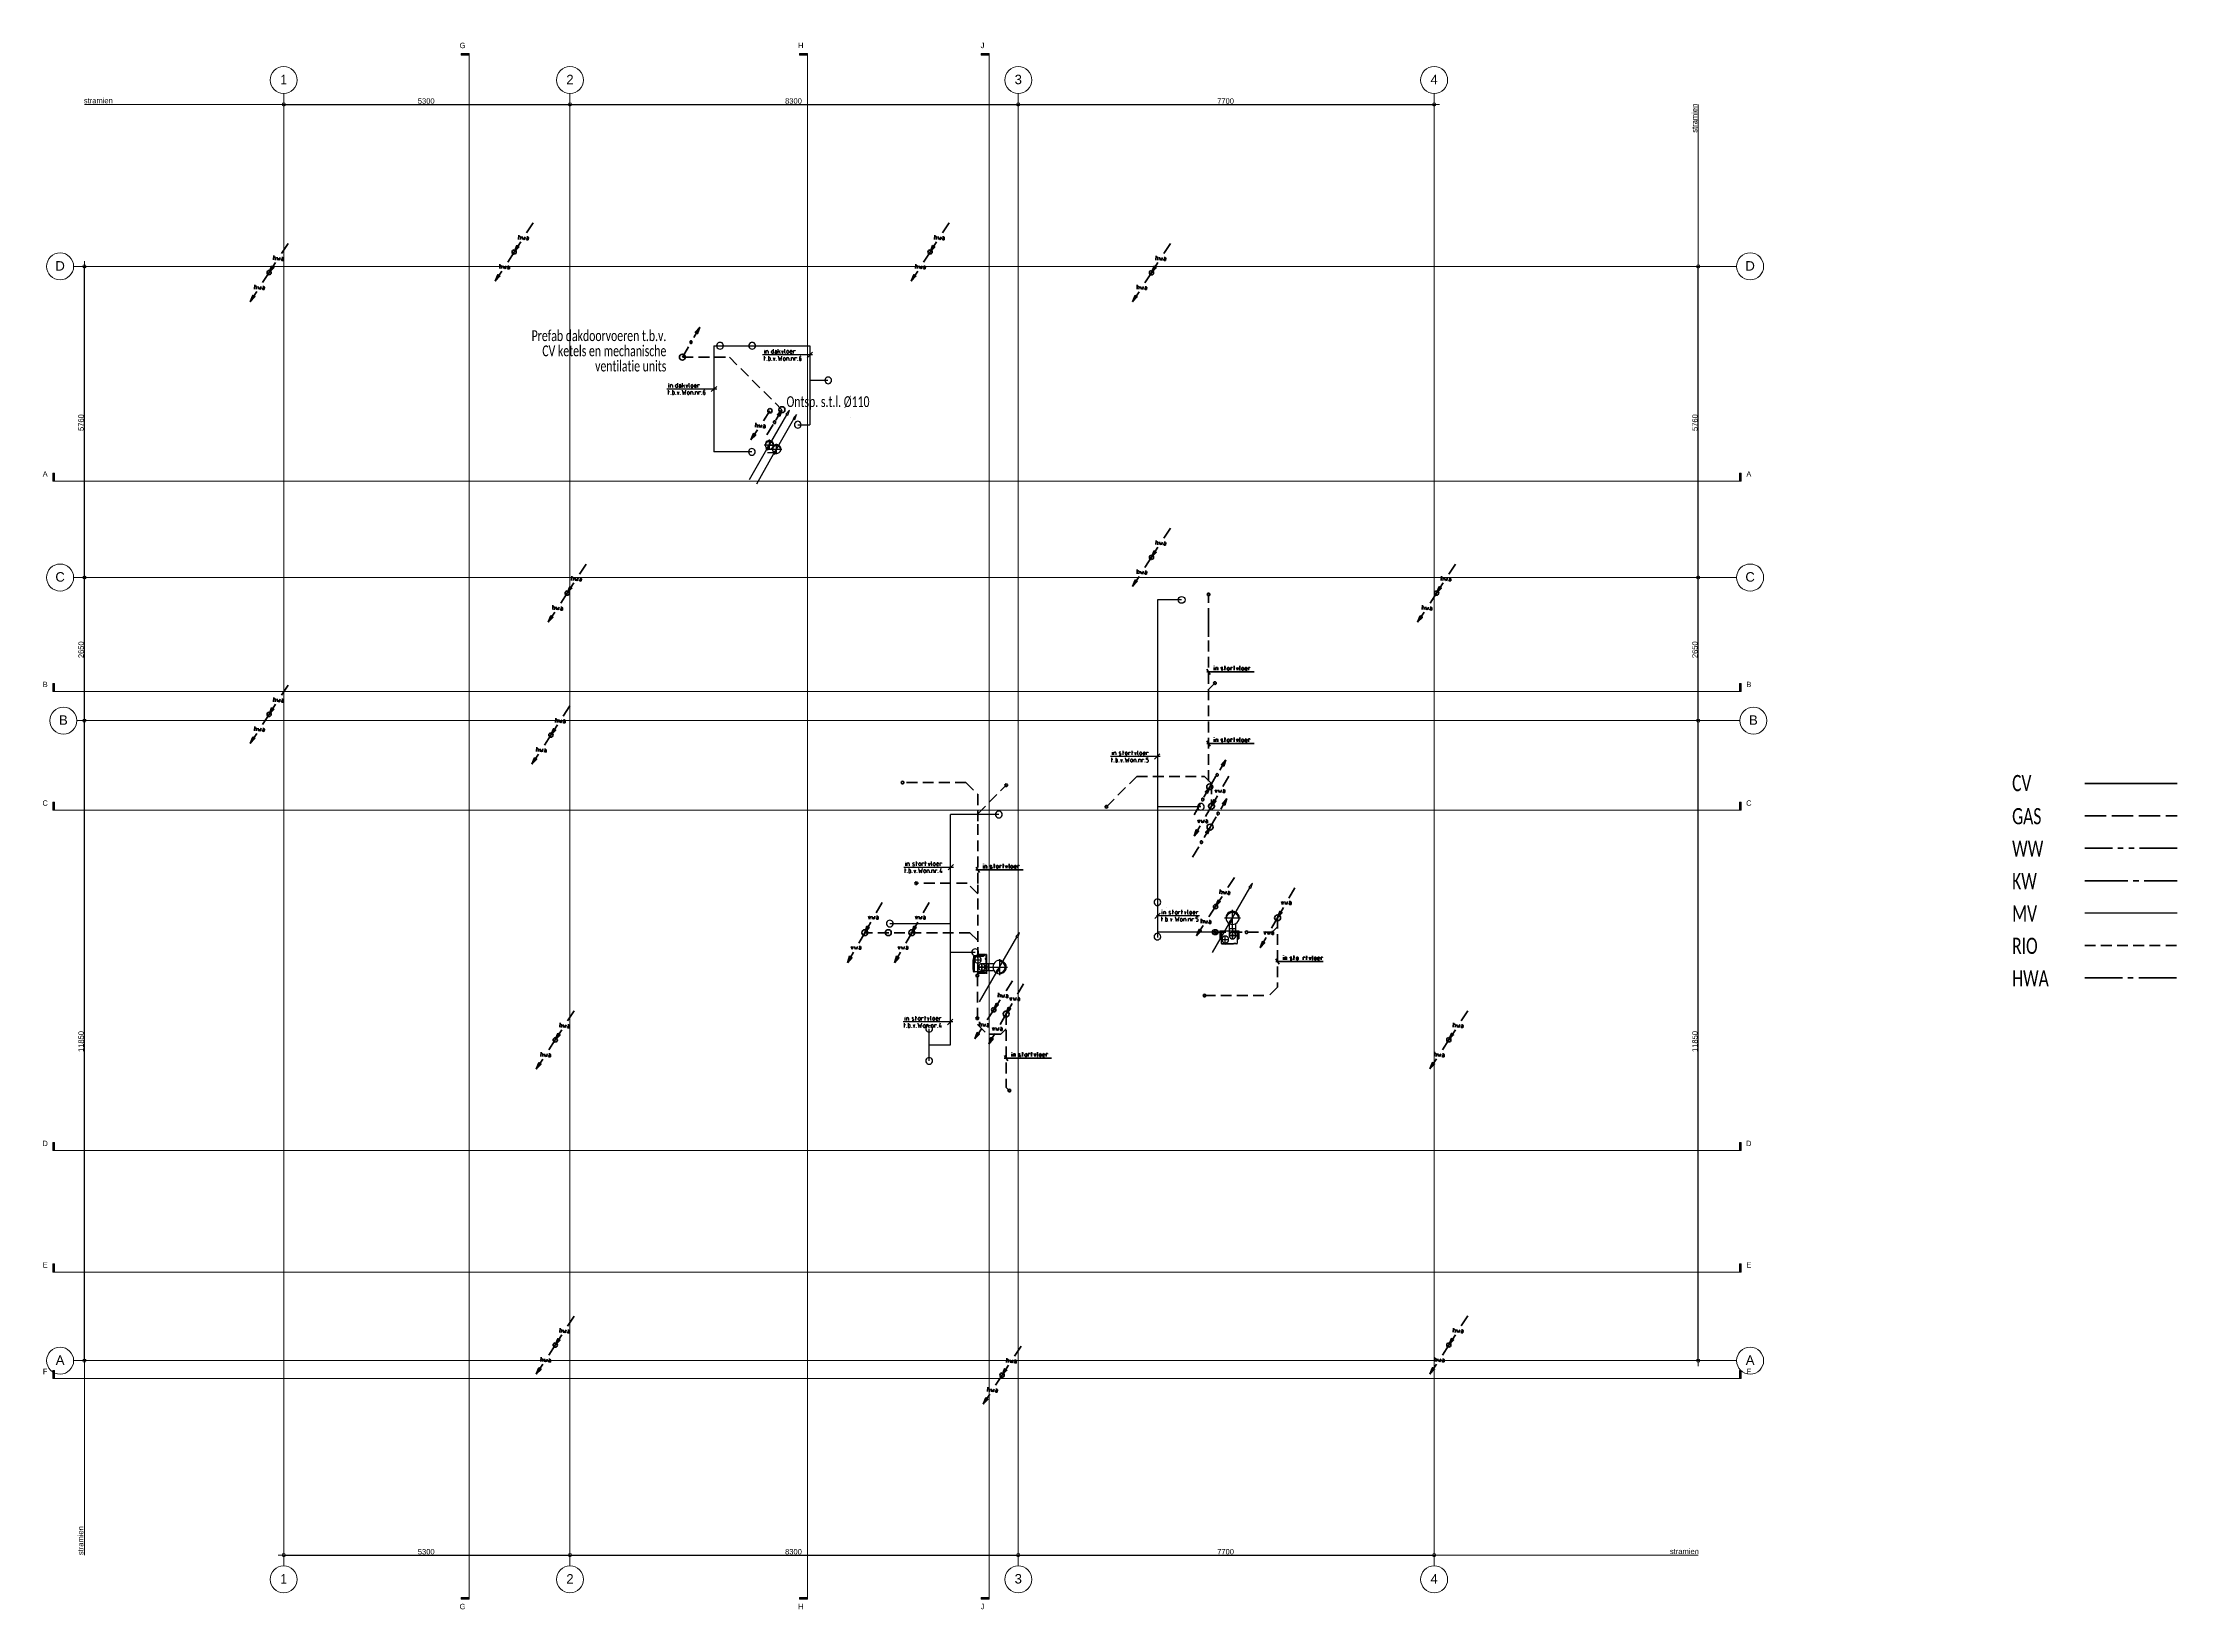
# Model space of a CAD drawing. Header units: metres. Extents: x -4.5 to 35.1, y -3.6 to 25.4.
import ezdxf

# ---------------------------------------------------------------- set-up
doc = ezdxf.new("R2010")
doc.units = ezdxf.units.M
doc.header["$PDMODE"] = 65
for name, pattern in [('ACAD_ISO14W100_S12', [0.9, 0.7, -0.1, 0, 0, 0, 0, 0, -0.1]), ('GETRENNT2_S6', [1.2, 0.7, -0.1, 0.1, -0.1, 0.1, -0.1]), ('STRICHLINIE2_S3', [0.5, 0.4, -0.1]), ('STRICHPUNKT2_S5', [1.1, 0.8, -0.1, 0.1, -0.1]), ('VERDECKT2_S2', [0.27, 0.2, -0.07])]:
    doc.linetypes.add(name, pattern=pattern)
for name, color, linetype, lineweight in [('Algemeen', 7, 'Continuous', 25), ('New_A Stramien', 7, 'Continuous', 13), ('Standard', 7, 'Continuous', 25)]:
    doc.layers.add(name, color=color, linetype=linetype, lineweight=lineweight)
doc.styles.add('ARIAL', font='ARIAL.TTF')
doc.styles.add('Calibri', font='Calibri')
doc.dimstyles.new('_DIMSTYLE_2', dxfattribs={"dimtxt": 0.1, "dimasz": 0.2, "dimexe": 0, "dimexo": 0, "dimgap": 0.05, "dimtad": 2, "dimdec": 0, "dimlfac": 1000, "dimrnd": 1, "dimdsep": 46, "dimtxsty": 'ARIAL', "dimblk1": 'ALL_ML_KREIS', "dimblk2": 'ALL_ML_KREIS', "dimsah": 1, "dimcen": 0, "dimclrd": 9, "dimclre": 9, "dimclrt": 9, "dimadec": 0, "dimazin": 0, "dimtfac": 1, "dimtdec": 0, "dimtix": 1, "dimtmove": 2, "dimatfit": 3, "dimfxl": 0, "dimtzin": 0, "dimlwd": 0, "dimlwe": 13, "dimarcsym": 0})
doc.dimstyles.new('_DIMSTYLE_3', dxfattribs={"dimtxt": 0.1, "dimasz": 0.2, "dimexe": 0, "dimexo": 0, "dimgap": 0.05, "dimtad": 2, "dimdec": 0, "dimlfac": 1000, "dimrnd": 1, "dimdsep": 46, "dimtxsty": 'ARIAL', "dimblk1": 'ALL_ML_KREIS', "dimblk2": 'ALL_ML_KREIS', "dimsah": 1, "dimcen": 0, "dimclrd": 9, "dimclre": 9, "dimclrt": 9, "dimadec": 0, "dimazin": 0, "dimtfac": 1, "dimtdec": 0, "dimtix": 1, "dimtmove": 2, "dimatfit": 3, "dimfxl": 0, "dimtzin": 0, "dimlwd": 0, "dimlwe": 13, "dimarcsym": 0})

# ---------------------------------------------------------------- blocks, each defined once
blk = doc.blocks.new('COMPLEXOBJECT_0')
at = {"layer": 'Standard', "color": 252, "linetype": 'Continuous', "lineweight": 13, "char_height": 0.175, "width": 0.26487, "attachment_point": 5, "style": 'ARIAL'}
for insert in [(-4.14, 21.27), (27.15, 21.27)]:
    blk.add_mtext('\\W0.99;D', dxfattribs=dict(at, insert=insert))
blk = doc.blocks.new('ALL_ML_KREIS')
at = {"color": 0, "linetype": 'ByBlock', "lineweight": -2}
for p, q in [((-1, 0), (0.5, 0)), ((0, -0.5), (0, 0.5))]:
    blk.add_line(p, q, dxfattribs=at)
blk.add_circle((0, 0), 0.15, dxfattribs=at)
blk = doc.blocks.new('*D5')
at = {"layer": 'DEFPOINTS', "color": 252, "linetype": 'Continuous', "lineweight": 13}
for p in [(0, 24.26), (0, 24.26), (5.3, 24.26)]:
    blk.add_point(p, dxfattribs=at)
at = {"layer": 'Standard', "color": 9, "linetype": 'Continuous', "lineweight": -2}
for p, q in [((0, 24.26), (0, 24.26)), ((5.3, 24.26), (5.3, 24.26))]:
    blk.add_line(p, q, dxfattribs=at)
at = {"layer": 'Standard', "color": 252, "linetype": 'Continuous', "lineweight": -2}
blk.add_line((0, 24.26), (5.3, 24.26), dxfattribs=at)
at = {"layer": 'Standard', "color": 9, "linetype": 'Continuous', "lineweight": 13, "xscale": 0.2, "yscale": 0.2, "zscale": 0.2, "rotation": 180}
blk.add_blockref('ALL_ML_KREIS', (0, 24.26), dxfattribs=at)
at = {"layer": 'Standard', "color": 9, "linetype": 'Continuous', "lineweight": 13, "xscale": 0.2, "yscale": 0.2, "zscale": 0.2}
blk.add_blockref('ALL_ML_KREIS', (5.3, 24.26), dxfattribs=at)
at = {"layer": 'Standard', "color": 9, "linetype": 'Continuous', "lineweight": 13, "insert": (2.638, 24.322), "char_height": 0.1, "width": 0.4, "attachment_point": 5, "style": 'ARIAL'}
blk.add_mtext('\\A1;{5300}', dxfattribs=at)
blk = doc.blocks.new('*D6')
at = {"layer": 'DEFPOINTS', "color": 252, "linetype": 'Continuous', "lineweight": 13}
for p in [(5.3, 24.26), (5.3, 24.26), (13.6, 24.26)]:
    blk.add_point(p, dxfattribs=at)
at = {"layer": 'Standard', "color": 9, "linetype": 'Continuous', "lineweight": -2}
for p, q in [((5.3, 24.26), (5.3, 24.26)), ((13.6, 24.26), (13.6, 24.26))]:
    blk.add_line(p, q, dxfattribs=at)
at = {"layer": 'Standard', "color": 252, "linetype": 'Continuous', "lineweight": -2}
blk.add_line((5.3, 24.26), (13.6, 24.26), dxfattribs=at)
at = {"layer": 'Standard', "color": 9, "linetype": 'Continuous', "lineweight": 13, "xscale": 0.2, "yscale": 0.2, "zscale": 0.2, "rotation": 180}
blk.add_blockref('ALL_ML_KREIS', (5.3, 24.26), dxfattribs=at)
at = {"layer": 'Standard', "color": 9, "linetype": 'Continuous', "lineweight": 13, "xscale": 0.2, "yscale": 0.2, "zscale": 0.2}
blk.add_blockref('ALL_ML_KREIS', (13.6, 24.26), dxfattribs=at)
at = {"layer": 'Standard', "color": 9, "linetype": 'Continuous', "lineweight": 13, "insert": (9.438, 24.322), "char_height": 0.1, "width": 0.4, "attachment_point": 5, "style": 'ARIAL'}
blk.add_mtext('\\A1;{8300}', dxfattribs=at)
blk = doc.blocks.new('*D7')
at = {"layer": 'DEFPOINTS', "color": 252, "linetype": 'Continuous', "lineweight": 13}
for p in [(13.6, 24.26), (13.6, 24.26), (21.3, 24.26)]:
    blk.add_point(p, dxfattribs=at)
at = {"layer": 'Standard', "color": 9, "linetype": 'Continuous', "lineweight": -2}
for p, q in [((13.6, 24.26), (13.6, 24.26)), ((21.3, 24.26), (21.3, 24.26))]:
    blk.add_line(p, q, dxfattribs=at)
at = {"layer": 'Standard', "color": 252, "linetype": 'Continuous', "lineweight": -2}
blk.add_line((13.6, 24.26), (21.3, 24.26), dxfattribs=at)
at = {"layer": 'Standard', "color": 9, "linetype": 'Continuous', "lineweight": 13, "xscale": 0.2, "yscale": 0.2, "zscale": 0.2, "rotation": 180}
blk.add_blockref('ALL_ML_KREIS', (13.6, 24.26), dxfattribs=at)
at = {"layer": 'Standard', "color": 9, "linetype": 'Continuous', "lineweight": 13, "xscale": 0.2, "yscale": 0.2, "zscale": 0.2}
blk.add_blockref('ALL_ML_KREIS', (21.3, 24.26), dxfattribs=at)
at = {"layer": 'Standard', "color": 9, "linetype": 'Continuous', "lineweight": 13, "insert": (17.438, 24.322), "char_height": 0.1, "width": 0.4, "attachment_point": 5, "style": 'ARIAL'}
blk.add_mtext('\\A1;{7700}', dxfattribs=at)
blk = doc.blocks.new('*D8')
at = {"layer": 'DEFPOINTS', "color": 252, "linetype": 'Continuous', "lineweight": 13}
for p in [(-3.69, 21.26), (-3.69, 15.5), (-3.69, 15.5)]:
    blk.add_point(p, dxfattribs=at)
at = {"layer": 'Standard', "color": 9, "linetype": 'Continuous', "lineweight": -2}
for p, q in [((-3.69, 21.26), (-3.69, 21.26)), ((-3.69, 15.5), (-3.69, 15.5))]:
    blk.add_line(p, q, dxfattribs=at)
at = {"layer": 'Standard', "color": 252, "linetype": 'Continuous', "lineweight": -2}
blk.add_line((-3.69, 15.5), (-3.69, 21.26), dxfattribs=at)
at = {"layer": 'Standard', "color": 9, "linetype": 'Continuous', "lineweight": 13, "xscale": 0.2, "yscale": 0.2, "zscale": 0.2}
for p, rotation in [((-3.69, 21.26), 90), ((-3.69, 15.5), -90.00000000000001)]:
    blk.add_blockref('ALL_ML_KREIS', p, dxfattribs=dict(at, rotation=rotation))
at = {"layer": 'Standard', "color": 9, "linetype": 'Continuous', "lineweight": 13, "insert": (-3.752, 18.368), "char_height": 0.1, "width": 0.4, "attachment_point": 5, "rotation": 90, "style": 'ARIAL'}
blk.add_mtext('\\A1;{5760}', dxfattribs=at)
blk = doc.blocks.new('*D9')
at = {"layer": 'DEFPOINTS', "color": 252, "linetype": 'Continuous', "lineweight": 13}
for p in [(26.19, 21.26), (26.19, 15.5), (26.19, 15.5)]:
    blk.add_point(p, dxfattribs=at)
at = {"layer": 'Standard', "color": 9, "linetype": 'Continuous', "lineweight": -2}
for p, q in [((26.19, 21.26), (26.19, 21.26)), ((26.19, 15.5), (26.19, 15.5))]:
    blk.add_line(p, q, dxfattribs=at)
at = {"layer": 'Standard', "color": 252, "linetype": 'Continuous', "lineweight": -2}
blk.add_line((26.19, 15.5), (26.19, 21.26), dxfattribs=at)
at = {"layer": 'Standard', "color": 9, "linetype": 'Continuous', "lineweight": 13, "xscale": 0.2, "yscale": 0.2, "zscale": 0.2}
for p, rotation in [((26.19, 21.26), 90), ((26.19, 15.5), -90.00000000000001)]:
    blk.add_blockref('ALL_ML_KREIS', p, dxfattribs=dict(at, rotation=rotation))
at = {"layer": 'Standard', "color": 9, "linetype": 'Continuous', "lineweight": 13, "insert": (26.128, 18.368), "char_height": 0.1, "width": 0.4, "attachment_point": 5, "rotation": 90, "style": 'ARIAL'}
blk.add_mtext('\\A1;{5760}', dxfattribs=at)
blk = doc.blocks.new('NSY101')
at = {"color": 0, "linetype": 'ByBlock', "lineweight": -2}
blk.add_circle((0, 0), 0.05, dxfattribs=at)
blk = doc.blocks.new('COMPLEXOBJECT_1')
at = {"layer": 'Standard', "color": 252, "linetype": 'Continuous', "lineweight": 13, "char_height": 0.175, "width": 0.21605, "attachment_point": 5, "style": 'ARIAL'}
for insert in [(0, 24.72), (0, -3.04)]:
    blk.add_mtext('\\W0.90;1', dxfattribs=dict(at, insert=insert))
blk = doc.blocks.new('*D11')
at = {"layer": 'DEFPOINTS', "color": 252, "linetype": 'Continuous', "lineweight": 13}
for p in [(0, -2.6), (0, -2.6), (5.3, -2.6)]:
    blk.add_point(p, dxfattribs=at)
at = {"layer": 'Standard', "color": 9, "linetype": 'Continuous', "lineweight": -2}
for p, q in [((0, -2.6), (0, -2.6)), ((5.3, -2.6), (5.3, -2.6))]:
    blk.add_line(p, q, dxfattribs=at)
at = {"layer": 'Standard', "color": 252, "linetype": 'Continuous', "lineweight": -2}
blk.add_line((0, -2.6), (5.3, -2.6), dxfattribs=at)
at = {"layer": 'Standard', "color": 9, "linetype": 'Continuous', "lineweight": 13, "xscale": 0.2, "yscale": 0.2, "zscale": 0.2, "rotation": 180}
blk.add_blockref('ALL_ML_KREIS', (0, -2.6), dxfattribs=at)
at = {"layer": 'Standard', "color": 9, "linetype": 'Continuous', "lineweight": 13, "xscale": 0.2, "yscale": 0.2, "zscale": 0.2}
blk.add_blockref('ALL_ML_KREIS', (5.3, -2.6), dxfattribs=at)
at = {"layer": 'Standard', "color": 9, "linetype": 'Continuous', "lineweight": 13, "insert": (2.638, -2.538), "char_height": 0.1, "width": 0.4, "attachment_point": 5, "style": 'ARIAL'}
blk.add_mtext('\\A1;{5300}', dxfattribs=at)
blk = doc.blocks.new('*D12')
at = {"layer": 'DEFPOINTS', "color": 252, "linetype": 'Continuous', "lineweight": 13}
for p in [(0, 24.26), (0, 24.26), (5.3, 24.26)]:
    blk.add_point(p, dxfattribs=at)
at = {"layer": 'Standard', "color": 9, "linetype": 'Continuous', "lineweight": -2}
for p, q in [((0, 24.26), (0, 24.26)), ((5.3, 24.26), (5.3, 24.26))]:
    blk.add_line(p, q, dxfattribs=at)
at = {"layer": 'Standard', "color": 252, "linetype": 'Continuous', "lineweight": -2}
blk.add_line((0, 24.26), (5.3, 24.26), dxfattribs=at)
at = {"layer": 'Standard', "color": 9, "linetype": 'Continuous', "lineweight": 13, "xscale": 0.2, "yscale": 0.2, "zscale": 0.2, "rotation": 180}
blk.add_blockref('ALL_ML_KREIS', (0, 24.26), dxfattribs=at)
at = {"layer": 'Standard', "color": 9, "linetype": 'Continuous', "lineweight": 13, "xscale": 0.2, "yscale": 0.2, "zscale": 0.2}
blk.add_blockref('ALL_ML_KREIS', (5.3, 24.26), dxfattribs=at)
at = {"layer": 'Standard', "color": 9, "linetype": 'Continuous', "lineweight": 13, "insert": (2.638, 24.322), "char_height": 0.1, "width": 0.4, "attachment_point": 5, "style": 'ARIAL'}
blk.add_mtext('\\A1;{5300}', dxfattribs=at)
blk = doc.blocks.new('*D13')
at = {"layer": 'DEFPOINTS', "color": 252, "linetype": 'Continuous', "lineweight": 13}
for p in [(-3.69, 12.85), (-3.69, 1), (-3.69, 1)]:
    blk.add_point(p, dxfattribs=at)
at = {"layer": 'Standard', "color": 9, "linetype": 'Continuous', "lineweight": -2}
for p, q in [((-3.69, 12.85), (-3.69, 12.85)), ((-3.69, 1), (-3.69, 1))]:
    blk.add_line(p, q, dxfattribs=at)
at = {"layer": 'Standard', "color": 252, "linetype": 'Continuous', "lineweight": -2}
blk.add_line((-3.69, 1), (-3.69, 12.85), dxfattribs=at)
at = {"layer": 'Standard', "color": 9, "linetype": 'Continuous', "lineweight": 13, "xscale": 0.2, "yscale": 0.2, "zscale": 0.2}
for p, rotation in [((-3.69, 12.85), 90), ((-3.69, 1), -90.00000000000001)]:
    blk.add_blockref('ALL_ML_KREIS', p, dxfattribs=dict(at, rotation=rotation))
at = {"layer": 'Standard', "color": 9, "linetype": 'Continuous', "lineweight": 13, "insert": (-3.752, 6.909), "char_height": 0.1, "width": 0.5, "attachment_point": 5, "rotation": 90, "style": 'ARIAL'}
blk.add_mtext('\\A1;{11850}', dxfattribs=at)
blk = doc.blocks.new('*D14')
at = {"layer": 'DEFPOINTS', "color": 252, "linetype": 'Continuous', "lineweight": 13}
for p in [(-3.69, 15.5), (-3.69, 12.85), (-3.69, 12.85)]:
    blk.add_point(p, dxfattribs=at)
at = {"layer": 'Standard', "color": 9, "linetype": 'Continuous', "lineweight": -2}
for p, q in [((-3.69, 15.5), (-3.69, 15.5)), ((-3.69, 12.85), (-3.69, 12.85))]:
    blk.add_line(p, q, dxfattribs=at)
at = {"layer": 'Standard', "color": 252, "linetype": 'Continuous', "lineweight": -2}
blk.add_line((-3.69, 12.85), (-3.69, 15.5), dxfattribs=at)
at = {"layer": 'Standard', "color": 9, "linetype": 'Continuous', "lineweight": 13, "xscale": 0.2, "yscale": 0.2, "zscale": 0.2}
for p, rotation in [((-3.69, 15.5), 90), ((-3.69, 12.85), -90.00000000000001)]:
    blk.add_blockref('ALL_ML_KREIS', p, dxfattribs=dict(at, rotation=rotation))
at = {"layer": 'Standard', "color": 9, "linetype": 'Continuous', "lineweight": 13, "insert": (-3.752, 14.163), "char_height": 0.1, "width": 0.4, "attachment_point": 5, "rotation": 90, "style": 'ARIAL'}
blk.add_mtext('\\A1;{2650}', dxfattribs=at)
blk = doc.blocks.new('*D15')
at = {"layer": 'DEFPOINTS', "color": 252, "linetype": 'Continuous', "lineweight": 13}
for p in [(-3.69, 21.26), (-3.69, 15.5), (-3.69, 15.5)]:
    blk.add_point(p, dxfattribs=at)
at = {"layer": 'Standard', "color": 9, "linetype": 'Continuous', "lineweight": -2}
for p, q in [((-3.69, 21.26), (-3.69, 21.26)), ((-3.69, 15.5), (-3.69, 15.5))]:
    blk.add_line(p, q, dxfattribs=at)
at = {"layer": 'Standard', "color": 252, "linetype": 'Continuous', "lineweight": -2}
blk.add_line((-3.69, 15.5), (-3.69, 21.26), dxfattribs=at)
at = {"layer": 'Standard', "color": 9, "linetype": 'Continuous', "lineweight": 13, "xscale": 0.2, "yscale": 0.2, "zscale": 0.2}
for p, rotation in [((-3.69, 21.26), 90), ((-3.69, 15.5), -90.00000000000001)]:
    blk.add_blockref('ALL_ML_KREIS', p, dxfattribs=dict(at, rotation=rotation))
at = {"layer": 'Standard', "color": 9, "linetype": 'Continuous', "lineweight": 13, "insert": (-3.752, 18.368), "char_height": 0.1, "width": 0.4, "attachment_point": 5, "rotation": 90, "style": 'ARIAL'}
blk.add_mtext('\\A1;{5760}', dxfattribs=at)
blk = doc.blocks.new('*D16')
at = {"layer": 'DEFPOINTS', "color": 252, "linetype": 'Continuous', "lineweight": 13}
for p in [(0, -2.6), (0, -2.6), (5.3, -2.6)]:
    blk.add_point(p, dxfattribs=at)
at = {"layer": 'Standard', "color": 9, "linetype": 'Continuous', "lineweight": -2}
for p, q in [((0, -2.6), (0, -2.6)), ((5.3, -2.6), (5.3, -2.6))]:
    blk.add_line(p, q, dxfattribs=at)
at = {"layer": 'Standard', "color": 252, "linetype": 'Continuous', "lineweight": -2}
blk.add_line((0, -2.6), (5.3, -2.6), dxfattribs=at)
at = {"layer": 'Standard', "color": 9, "linetype": 'Continuous', "lineweight": 13, "xscale": 0.2, "yscale": 0.2, "zscale": 0.2, "rotation": 180}
blk.add_blockref('ALL_ML_KREIS', (0, -2.6), dxfattribs=at)
at = {"layer": 'Standard', "color": 9, "linetype": 'Continuous', "lineweight": 13, "xscale": 0.2, "yscale": 0.2, "zscale": 0.2}
blk.add_blockref('ALL_ML_KREIS', (5.3, -2.6), dxfattribs=at)
at = {"layer": 'Standard', "color": 9, "linetype": 'Continuous', "lineweight": 13, "insert": (2.638, -2.538), "char_height": 0.1, "width": 0.4, "attachment_point": 5, "style": 'ARIAL'}
blk.add_mtext('\\A1;{5300}', dxfattribs=at)
blk = doc.blocks.new('*D17')
at = {"layer": 'DEFPOINTS', "color": 252, "linetype": 'Continuous', "lineweight": 13}
for p in [(5.3, -2.6), (5.3, -2.6), (13.6, -2.6)]:
    blk.add_point(p, dxfattribs=at)
at = {"layer": 'Standard', "color": 9, "linetype": 'Continuous', "lineweight": -2}
for p, q in [((5.3, -2.6), (5.3, -2.6)), ((13.6, -2.6), (13.6, -2.6))]:
    blk.add_line(p, q, dxfattribs=at)
at = {"layer": 'Standard', "color": 252, "linetype": 'Continuous', "lineweight": -2}
blk.add_line((5.3, -2.6), (13.6, -2.6), dxfattribs=at)
at = {"layer": 'Standard', "color": 9, "linetype": 'Continuous', "lineweight": 13, "xscale": 0.2, "yscale": 0.2, "zscale": 0.2, "rotation": 180}
blk.add_blockref('ALL_ML_KREIS', (5.3, -2.6), dxfattribs=at)
at = {"layer": 'Standard', "color": 9, "linetype": 'Continuous', "lineweight": 13, "xscale": 0.2, "yscale": 0.2, "zscale": 0.2}
blk.add_blockref('ALL_ML_KREIS', (13.6, -2.6), dxfattribs=at)
at = {"layer": 'Standard', "color": 9, "linetype": 'Continuous', "lineweight": 13, "insert": (9.438, -2.538), "char_height": 0.1, "width": 0.4, "attachment_point": 5, "style": 'ARIAL'}
blk.add_mtext('\\A1;{8300}', dxfattribs=at)
blk = doc.blocks.new('*D18')
at = {"layer": 'DEFPOINTS', "color": 252, "linetype": 'Continuous', "lineweight": 13}
for p in [(13.6, -2.6), (13.6, -2.6), (21.3, -2.6)]:
    blk.add_point(p, dxfattribs=at)
at = {"layer": 'Standard', "color": 9, "linetype": 'Continuous', "lineweight": -2}
for p, q in [((13.6, -2.6), (13.6, -2.6)), ((21.3, -2.6), (21.3, -2.6))]:
    blk.add_line(p, q, dxfattribs=at)
at = {"layer": 'Standard', "color": 252, "linetype": 'Continuous', "lineweight": -2}
blk.add_line((13.6, -2.6), (21.3, -2.6), dxfattribs=at)
at = {"layer": 'Standard', "color": 9, "linetype": 'Continuous', "lineweight": 13, "xscale": 0.2, "yscale": 0.2, "zscale": 0.2, "rotation": 180}
blk.add_blockref('ALL_ML_KREIS', (13.6, -2.6), dxfattribs=at)
at = {"layer": 'Standard', "color": 9, "linetype": 'Continuous', "lineweight": 13, "xscale": 0.2, "yscale": 0.2, "zscale": 0.2}
blk.add_blockref('ALL_ML_KREIS', (21.3, -2.6), dxfattribs=at)
at = {"layer": 'Standard', "color": 9, "linetype": 'Continuous', "lineweight": 13, "insert": (17.438, -2.538), "char_height": 0.1, "width": 0.4, "attachment_point": 5, "style": 'ARIAL'}
blk.add_mtext('\\A1;{7700}', dxfattribs=at)
blk = doc.blocks.new('*D19')
at = {"layer": 'DEFPOINTS', "color": 252, "linetype": 'Continuous', "lineweight": 13}
for p in [(26.19, 12.85), (26.19, 1), (26.19, 1)]:
    blk.add_point(p, dxfattribs=at)
at = {"layer": 'Standard', "color": 9, "linetype": 'Continuous', "lineweight": -2}
for p, q in [((26.19, 12.85), (26.19, 12.85)), ((26.19, 1), (26.19, 1))]:
    blk.add_line(p, q, dxfattribs=at)
at = {"layer": 'Standard', "color": 252, "linetype": 'Continuous', "lineweight": -2}
blk.add_line((26.19, 1), (26.19, 12.85), dxfattribs=at)
at = {"layer": 'Standard', "color": 9, "linetype": 'Continuous', "lineweight": 13, "xscale": 0.2, "yscale": 0.2, "zscale": 0.2}
for p, rotation in [((26.19, 12.85), 90), ((26.19, 1), -90.00000000000001)]:
    blk.add_blockref('ALL_ML_KREIS', p, dxfattribs=dict(at, rotation=rotation))
at = {"layer": 'Standard', "color": 9, "linetype": 'Continuous', "lineweight": 13, "insert": (26.128, 6.909), "char_height": 0.1, "width": 0.5, "attachment_point": 5, "rotation": 90, "style": 'ARIAL'}
blk.add_mtext('\\A1;{11850}', dxfattribs=at)
blk = doc.blocks.new('*D20')
at = {"layer": 'DEFPOINTS', "color": 252, "linetype": 'Continuous', "lineweight": 13}
for p in [(26.19, 15.5), (26.19, 12.85), (26.19, 12.85)]:
    blk.add_point(p, dxfattribs=at)
at = {"layer": 'Standard', "color": 9, "linetype": 'Continuous', "lineweight": -2}
for p, q in [((26.19, 15.5), (26.19, 15.5)), ((26.19, 12.85), (26.19, 12.85))]:
    blk.add_line(p, q, dxfattribs=at)
at = {"layer": 'Standard', "color": 252, "linetype": 'Continuous', "lineweight": -2}
blk.add_line((26.19, 12.85), (26.19, 15.5), dxfattribs=at)
at = {"layer": 'Standard', "color": 9, "linetype": 'Continuous', "lineweight": 13, "xscale": 0.2, "yscale": 0.2, "zscale": 0.2}
for p, rotation in [((26.19, 15.5), 90), ((26.19, 12.85), -90.00000000000001)]:
    blk.add_blockref('ALL_ML_KREIS', p, dxfattribs=dict(at, rotation=rotation))
at = {"layer": 'Standard', "color": 9, "linetype": 'Continuous', "lineweight": 13, "insert": (26.128, 14.163), "char_height": 0.1, "width": 0.4, "attachment_point": 5, "rotation": 90, "style": 'ARIAL'}
blk.add_mtext('\\A1;{2650}', dxfattribs=at)
blk = doc.blocks.new('*D21')
at = {"layer": 'DEFPOINTS', "color": 252, "linetype": 'Continuous', "lineweight": 13}
for p in [(26.19, 21.26), (26.19, 15.5), (26.19, 15.5)]:
    blk.add_point(p, dxfattribs=at)
at = {"layer": 'Standard', "color": 9, "linetype": 'Continuous', "lineweight": -2}
for p, q in [((26.19, 21.26), (26.19, 21.26)), ((26.19, 15.5), (26.19, 15.5))]:
    blk.add_line(p, q, dxfattribs=at)
at = {"layer": 'Standard', "color": 252, "linetype": 'Continuous', "lineweight": -2}
blk.add_line((26.19, 15.5), (26.19, 21.26), dxfattribs=at)
at = {"layer": 'Standard', "color": 9, "linetype": 'Continuous', "lineweight": 13, "xscale": 0.2, "yscale": 0.2, "zscale": 0.2}
for p, rotation in [((26.19, 21.26), 90), ((26.19, 15.5), -90.00000000000001)]:
    blk.add_blockref('ALL_ML_KREIS', p, dxfattribs=dict(at, rotation=rotation))
at = {"layer": 'Standard', "color": 9, "linetype": 'Continuous', "lineweight": 13, "insert": (26.128, 18.368), "char_height": 0.1, "width": 0.4, "attachment_point": 5, "rotation": 90, "style": 'ARIAL'}
blk.add_mtext('\\A1;{5760}', dxfattribs=at)
blk = doc.blocks.new('COMPLEXOBJECT_2')
at = {"layer": 'Standard', "color": 252, "linetype": 'Continuous', "lineweight": 13, "char_height": 0.175, "width": 0.22374, "attachment_point": 5, "style": 'ARIAL'}
for insert in [(5.3, 24.72), (5.3, -3.04)]:
    blk.add_mtext('\\W0.99;2', dxfattribs=dict(at, insert=insert))
blk = doc.blocks.new('COMPLEXOBJECT_3')
at = {"layer": 'Standard', "color": 252, "linetype": 'Continuous', "lineweight": 13, "char_height": 0.175, "width": 0.22374, "attachment_point": 5, "style": 'ARIAL'}
for insert in [(13.6, 24.72), (13.6, -3.04)]:
    blk.add_mtext('\\W0.99;3', dxfattribs=dict(at, insert=insert))
blk = doc.blocks.new('COMPLEXOBJECT_4')
at = {"layer": 'Standard', "color": 252, "linetype": 'Continuous', "lineweight": 13, "char_height": 0.175, "width": 0.22374, "attachment_point": 5, "style": 'ARIAL'}
for insert in [(21.3, 24.72), (21.3, -3.04)]:
    blk.add_mtext('\\W0.99;4', dxfattribs=dict(at, insert=insert))
blk = doc.blocks.new('COMPLEXOBJECT_5')
at = {"layer": 'Standard', "color": 252, "linetype": 'Continuous', "lineweight": 13, "char_height": 0.175, "width": 0.26487, "attachment_point": 5, "style": 'ARIAL'}
for insert in [(-4.14, 15.51), (27.15, 15.51)]:
    blk.add_mtext('\\W0.99;C', dxfattribs=dict(at, insert=insert))
blk = doc.blocks.new('COMPLEXOBJECT_6')
at = {"layer": 'Standard', "color": 252, "linetype": 'Continuous', "lineweight": 13, "char_height": 0.175, "width": 0.24966, "attachment_point": 5, "style": 'ARIAL'}
for insert in [(-4.079, 12.86), (27.211, 12.86)]:
    blk.add_mtext('\\W0.99;B', dxfattribs=dict(at, insert=insert))
blk = doc.blocks.new('COMPLEXOBJECT_7')
at = {"layer": 'Standard', "color": 252, "linetype": 'Continuous', "lineweight": 13, "char_height": 0.175, "width": 0.24966, "attachment_point": 5, "style": 'ARIAL'}
for insert in [(-4.14, 1.01), (27.15, 1.01)]:
    blk.add_mtext('\\W0.99;A', dxfattribs=dict(at, insert=insert))

msp = doc.modelspace()

# ---------------------------------------------------------------- hatches: boundary and pattern name
at = {"layer": 'Standard', "linetype": 'Continuous', "lineweight": 13}
for points in [[(3.4354, 25.1991), (3.2854, 25.1991), (3.2854, 25.1691), (3.4354, 25.1691)], [(3.4354, 25.1991), (3.2854, 25.1991), (3.2854, 25.1691), (3.4354, 25.1691)], [(9.6986, 25.1991), (9.5486, 25.1991), (9.5486, 25.1691), (9.6986, 25.1691)], [(13.0633, 25.1991), (12.9133, 25.1991), (12.9133, 25.1691), (13.0633, 25.1691)], [(-4.2721, 17.284), (-4.2421, 17.284), (-4.2421, 17.434), (-4.2721, 17.434)], [(-4.2721, 17.284), (-4.2421, 17.284), (-4.2421, 17.434), (-4.2721, 17.434)], [(26.9817, 17.284), (26.9817, 17.434), (26.9517, 17.434), (26.9517, 17.284)], [(26.9817, 17.284), (26.9817, 17.434), (26.9517, 17.434), (26.9517, 17.284)], [(-4.2721, 13.3895), (-4.2421, 13.3895), (-4.2421, 13.5395), (-4.2721, 13.5395)], [(26.9817, 13.3895), (26.9817, 13.5395), (26.9517, 13.5395), (26.9517, 13.3895)], [(-4.2721, 11.1917), (-4.2421, 11.1917), (-4.2421, 11.3417), (-4.2721, 11.3417)], [(26.9817, 11.1917), (26.9817, 11.3417), (26.9517, 11.3417), (26.9517, 11.1917)], [(-4.2721, 4.8908), (-4.2421, 4.8908), (-4.2421, 5.0408), (-4.2721, 5.0408)], [(26.9817, 4.8908), (26.9817, 5.0408), (26.9517, 5.0408), (26.9517, 4.8908)], [(-4.2721, 2.6413), (-4.2421, 2.6413), (-4.2421, 2.7913), (-4.2721, 2.7913)], [(26.9817, 2.6413), (26.9817, 2.7913), (26.9517, 2.7913), (26.9517, 2.6413)], [(-4.2721, 0.6673), (-4.2421, 0.6673), (-4.2421, 0.8173), (-4.2721, 0.8173)], [(26.9817, 0.6673), (26.9817, 0.8173), (26.9517, 0.8173), (26.9517, 0.6673)], [(3.4354, -3.4138), (3.4354, -3.3838), (3.2854, -3.3838), (3.2854, -3.4138)], [(3.4354, -3.4138), (3.4354, -3.3838), (3.2854, -3.3838), (3.2854, -3.4138)], [(9.6986, -3.4138), (9.6986, -3.3838), (9.5486, -3.3838), (9.5486, -3.4138)], [(13.0633, -3.4138), (13.0633, -3.3838), (12.9133, -3.3838), (12.9133, -3.4138)]]:
    msp.add_hatch(color=0, dxfattribs=at).paths.add_polyline_path(points)

# ---------------------------------------------------------------- linework, layer by layer
at = {"layer": 'New_A Stramien', "color": 252, "linetype": 'Continuous', "lineweight": 13}
for p, q in [((0, 23.46), (0, 24.46)), ((0, 23.46), (0, 24.46)), ((5.3, 23.46), (5.3, 24.46)), ((13.6, 23.46), (13.6, 24.46)), ((21.3, 23.4554), (21.3, 24.46)), ((0, -1.8), (0, 23.46)), ((0, -1.8), (0, 23.46)), ((0, -1.8), (0, 23.46)), ((5.3, -1.8), (5.3, 23.46)), ((5.3, -1.8), (5.3, 23.46)), ((13.6, -1.8), (13.6, 23.46)), ((13.6, -1.8), (13.6, 23.46)), ((21.3, -1.7955), (21.3, 23.4554)), ((21.3, -1.7955), (21.3, 23.4554)), ((-2.89, 21.26), (-3.89, 21.26)), ((-2.89, 21.26), (-3.89, 21.26)), ((-2.89, 21.26), (25.9, 21.26)), ((-2.89, 21.26), (25.9, 21.26)), ((-2.89, 21.26), (25.9, 21.26)), ((25.9, 21.26), (26.9, 21.26)), ((25.9, 21.26), (26.9, 21.26)), ((-2.89, 15.5), (-3.89, 15.5)), ((-2.89, 15.5), (25.9, 15.5)), ((-2.89, 15.5), (25.9, 15.5)), ((25.9, 15.5), (26.9, 15.5)), ((-2.8287, 12.85), (-3.8287, 12.85)), ((-2.8287, 12.85), (25.9613, 12.85)), ((-2.8287, 12.85), (25.9613, 12.85)), ((25.9613, 12.85), (26.9613, 12.85)), ((-2.89, 1), (-3.89, 1)), ((-2.89, 1), (25.9, 1)), ((-2.89, 1), (25.9, 1)), ((25.9, 1), (26.9, 1)), ((0, -1.8), (0, -2.8)), ((0, -1.8), (0, -2.8)), ((5.3, -1.8), (5.3, -2.8)), ((13.6, -1.8), (13.6, -2.8)), ((21.3, -1.7955), (21.3, -2.8))]:
    msp.add_line(p, q, dxfattribs=at)
for centre, start, end in [((0, 24.71), 90, 270), ((0, 24.71), 90, 270), ((0, 24.71), 270, 90), ((0, 24.71), 270, 90), ((5.3, 24.71), 90, 270), ((5.3, 24.71), 270, 90), ((13.6, 24.71), 90, 270), ((13.6, 24.71), 270, 90), ((21.3, 24.71), 90, 270), ((21.3, 24.71), 270, 90), ((-4.14, 21.26), 0, 180), ((-4.14, 21.26), 0, 180), ((27.15, 21.26), 0, 180), ((27.15, 21.26), 0, 180), ((-4.14, 21.26), 180, 0), ((-4.14, 21.26), 180, 0), ((27.15, 21.26), 180, 0), ((27.15, 21.26), 180, 0), ((-4.14, 15.5), 0, 180), ((-4.14, 15.5), 180, 0), ((27.15, 15.5), 0, 180), ((27.15, 15.5), 180, 0), ((-4.0787, 12.85), 0, 180), ((27.2113, 12.85), 0, 180), ((-4.0787, 12.85), 180, 0), ((27.2113, 12.85), 180, 0), ((-4.14, 1), 0, 180), ((27.15, 1), 0, 180), ((-4.14, 1), 180, 0), ((27.15, 1), 180, 0), ((0, -3.05), 90, 270), ((0, -3.05), 90, 270), ((0, -3.05), 270, 90), ((0, -3.05), 270, 90), ((5.3, -3.05), 90, 270), ((5.3, -3.05), 270, 90), ((13.6, -3.05), 90, 270), ((13.6, -3.05), 270, 90), ((21.3, -3.05), 90, 270), ((21.3, -3.05), 270, 90)]:
    msp.add_arc(centre, 0.25, start, end, dxfattribs=at)
at = {"layer": 'Standard', "color": 252, "linetype": 'Continuous', "lineweight": 13}
for p, q in [((3.2854, 25.1991), (3.4354, 25.1991)), ((3.2854, 25.1691), (3.2854, 25.1991)), ((3.2854, 25.1991), (3.4354, 25.1991)), ((3.2854, 25.1691), (3.2854, 25.1991)), ((3.4354, 25.1691), (3.2854, 25.1691)), ((3.4354, 25.1691), (3.2854, 25.1691)), ((3.4354, 25.1991), (3.4354, 25.1691)), ((3.4354, 25.1991), (3.4354, 24.6891)), ((3.4354, 25.1991), (3.4354, 25.1691)), ((3.4354, 25.1991), (3.4354, 24.6891)), ((3.4354, -3.2638), (3.4354, 25.0491)), ((3.4354, -3.2638), (3.4354, 25.0491)), ((3.4354, -3.2638), (3.4354, 25.0491)), ((9.5486, 25.1991), (9.6986, 25.1991)), ((9.5486, 25.1691), (9.5486, 25.1991)), ((9.6986, 25.1691), (9.5486, 25.1691)), ((9.6986, 25.1991), (9.6986, 25.1691)), ((9.6986, 25.1991), (9.6986, 24.6891)), ((9.6986, -3.2638), (9.6986, 25.0491)), ((9.6986, -3.2638), (9.6986, 25.0491)), ((12.9133, 25.1991), (13.0633, 25.1991)), ((12.9133, 25.1691), (12.9133, 25.1991)), ((13.0633, 25.1691), (12.9133, 25.1691)), ((13.0633, 25.1991), (13.0633, 25.1691)), ((13.0633, 25.1991), (13.0633, 24.6891)), ((13.0633, -3.2638), (13.0633, 25.0491)), ((13.0633, -3.2638), (13.0633, 25.0491)), ((0, 24.26), (-3.69, 24.26)), ((0, 24.26), (-3.69, 24.26)), ((26.19, 21.26), (26.19, 24.26)), ((26.19, 21.26), (26.19, 24.26)), ((-4.2421, 17.434), (-4.2721, 17.434)), ((-4.2721, 17.434), (-4.2721, 17.284)), ((-4.2421, 17.434), (-4.2721, 17.434)), ((-4.2721, 17.434), (-4.2721, 17.284)), ((-4.2421, 17.284), (-4.2421, 17.434)), ((-4.2421, 17.284), (-4.2421, 17.434)), ((26.9517, 17.434), (26.9817, 17.434)), ((26.9517, 17.284), (26.9517, 17.434)), ((26.9517, 17.434), (26.9817, 17.434)), ((26.9517, 17.284), (26.9517, 17.434)), ((26.9817, 17.434), (26.9817, 17.284)), ((26.9817, 17.434), (26.9817, 17.284)), ((-4.2721, 17.284), (-4.2421, 17.284)), ((-4.2721, 17.284), (-3.7621, 17.284)), ((-4.2721, 17.284), (-4.2421, 17.284)), ((-4.2721, 17.284), (-3.7621, 17.284)), ((-4.1221, 17.284), (26.8317, 17.284)), ((-4.1221, 17.284), (26.8317, 17.284)), ((-4.1221, 17.284), (26.8317, 17.284)), ((26.9817, 17.284), (26.4717, 17.284)), ((26.9817, 17.284), (26.4717, 17.284)), ((26.9817, 17.284), (26.9517, 17.284)), ((26.9817, 17.284), (26.9517, 17.284)), ((-4.2421, 13.5395), (-4.2721, 13.5395)), ((-4.2721, 13.5395), (-4.2721, 13.3895)), ((-4.2421, 13.3895), (-4.2421, 13.5395)), ((26.9517, 13.5395), (26.9817, 13.5395)), ((26.9517, 13.3895), (26.9517, 13.5395)), ((26.9817, 13.5395), (26.9817, 13.3895)), ((-4.2721, 13.3895), (-4.2421, 13.3895)), ((-4.2721, 13.3895), (-3.7621, 13.3895)), ((-4.1221, 13.3895), (26.8317, 13.3895)), ((-4.1221, 13.3895), (26.8317, 13.3895)), ((26.9817, 13.3895), (26.4717, 13.3895)), ((26.9817, 13.3895), (26.9517, 13.3895)), ((-4.2421, 11.3417), (-4.2721, 11.3417)), ((-4.2721, 11.3417), (-4.2721, 11.1917)), ((-4.2721, 11.1917), (-4.2421, 11.1917)), ((-4.2721, 11.1917), (-3.7621, 11.1917)), ((-4.2421, 11.1917), (-4.2421, 11.3417)), ((-4.1221, 11.1917), (26.8317, 11.1917)), ((-4.1221, 11.1917), (26.8317, 11.1917)), ((26.9817, 11.1917), (26.4717, 11.1917)), ((26.9517, 11.3417), (26.9817, 11.3417)), ((26.9517, 11.1917), (26.9517, 11.3417)), ((26.9817, 11.1917), (26.9517, 11.1917)), ((26.9817, 11.3417), (26.9817, 11.1917)), ((-4.2421, 5.0408), (-4.2721, 5.0408)), ((-4.2721, 5.0408), (-4.2721, 4.8908)), ((-4.2721, 4.8908), (-4.2421, 4.8908)), ((-4.2721, 4.8908), (-3.7621, 4.8908)), ((-4.2421, 4.8908), (-4.2421, 5.0408)), ((-4.1221, 4.8908), (26.8317, 4.8908)), ((-4.1221, 4.8908), (26.8317, 4.8908)), ((26.9817, 4.8908), (26.4717, 4.8908)), ((26.9517, 5.0408), (26.9817, 5.0408)), ((26.9517, 4.8908), (26.9517, 5.0408)), ((26.9817, 4.8908), (26.9517, 4.8908)), ((26.9817, 5.0408), (26.9817, 4.8908)), ((-4.2421, 2.7913), (-4.2721, 2.7913)), ((-4.2721, 2.7913), (-4.2721, 2.6413)), ((-4.2421, 2.6413), (-4.2421, 2.7913)), ((26.9517, 2.7913), (26.9817, 2.7913)), ((26.9517, 2.6413), (26.9517, 2.7913)), ((26.9817, 2.7913), (26.9817, 2.6413)), ((-4.2721, 2.6413), (-4.2421, 2.6413)), ((-4.2721, 2.6413), (-3.7621, 2.6413)), ((-4.1221, 2.6413), (26.8317, 2.6413)), ((-4.1221, 2.6413), (26.8317, 2.6413)), ((26.9817, 2.6413), (26.4717, 2.6413)), ((26.9817, 2.6413), (26.9517, 2.6413)), ((-4.2421, 0.8173), (-4.2721, 0.8173)), ((-4.2721, 0.8173), (-4.2721, 0.6673)), ((-4.2421, 0.6673), (-4.2421, 0.8173)), ((-3.69, 1), (-3.69, -2.6)), ((-3.69, 1), (-3.69, -2.6)), ((26.9517, 0.8173), (26.9817, 0.8173)), ((26.9517, 0.6673), (26.9517, 0.8173)), ((26.9817, 0.8173), (26.9817, 0.6673)), ((-4.2721, 0.6673), (-4.2421, 0.6673)), ((-4.2721, 0.6673), (-3.7621, 0.6673)), ((-4.1221, 0.6673), (26.8317, 0.6673)), ((-4.1221, 0.6673), (26.8317, 0.6673)), ((26.9817, 0.6673), (26.4717, 0.6673)), ((26.9817, 0.6673), (26.9517, 0.6673)), ((21.3, -2.6), (26.19, -2.6)), ((21.3, -2.6), (26.19, -2.6)), ((3.4354, -3.4138), (3.4354, -2.9038)), ((3.4354, -3.4138), (3.4354, -2.9038)), ((9.6986, -3.4138), (9.6986, -2.9038)), ((13.0633, -3.4138), (13.0633, -2.9038)), ((3.4354, -3.3838), (3.2854, -3.3838)), ((3.2854, -3.3838), (3.2854, -3.4138)), ((3.4354, -3.3838), (3.2854, -3.3838)), ((3.2854, -3.3838), (3.2854, -3.4138)), ((3.2854, -3.4138), (3.4354, -3.4138)), ((3.2854, -3.4138), (3.4354, -3.4138)), ((3.4354, -3.4138), (3.4354, -3.3838)), ((3.4354, -3.4138), (3.4354, -3.3838)), ((9.6986, -3.3838), (9.5486, -3.3838)), ((9.5486, -3.3838), (9.5486, -3.4138)), ((9.5486, -3.4138), (9.6986, -3.4138)), ((9.6986, -3.4138), (9.6986, -3.3838)), ((13.0633, -3.3838), (12.9133, -3.3838)), ((12.9133, -3.3838), (12.9133, -3.4138)), ((12.9133, -3.4138), (13.0633, -3.4138)), ((13.0633, -3.4138), (13.0633, -3.3838))]:
    msp.add_line(p, q, dxfattribs=at)
at = {"layer": 'Standard', "color": 4, "linetype": 'Continuous', "lineweight": 50}
for p, q in [((4.349, 21.7613), (4.3551, 21.8409)), ((4.3531, 21.8143), (4.3735, 21.8143)), ((4.3837, 21.8082), (4.3735, 21.8143)), ((4.3878, 21.798), (4.3837, 21.8082)), ((4.3878, 21.798), (4.3857, 21.7592)), ((4.4143, 21.8123), (4.4265, 21.7572)), ((4.4265, 21.7572), (4.4408, 21.7919)), ((4.4408, 21.7919), (4.4531, 21.7551)), ((4.4531, 21.7551), (4.4694, 21.8082)), ((4.498, 21.7756), (4.4939, 21.7674)), ((4.4939, 21.7674), (4.4959, 21.7572)), ((4.4959, 21.8797), (4.6184, 22.0654)), ((4.4959, 21.7572), (4.5061, 21.7531)), ((4.5061, 21.7796), (4.498, 21.7756)), ((4.5, 21.8062), (4.5143, 21.8062)), ((4.5061, 21.7796), (4.5286, 21.7776)), ((4.5286, 21.7511), (4.5061, 21.7531)), ((4.5265, 21.8001), (4.5143, 21.8062)), ((4.5306, 21.7899), (4.5265, 21.8001)), ((4.5306, 21.7899), (4.5286, 21.7511)), ((12.049, 21.7613), (12.0551, 21.8409)), ((12.0531, 21.8143), (12.0735, 21.8143)), ((12.0837, 21.8082), (12.0735, 21.8143)), ((12.0878, 21.798), (12.0837, 21.8082)), ((12.0878, 21.798), (12.0857, 21.7592)), ((12.1143, 21.8123), (12.1265, 21.7572)), ((12.1265, 21.7572), (12.1408, 21.7919)), ((12.1408, 21.7919), (12.1531, 21.7551)), ((12.1531, 21.7551), (12.1694, 21.8082)), ((12.198, 21.7756), (12.1939, 21.7674)), ((12.1939, 21.7674), (12.1959, 21.7572)), ((12.1959, 21.8797), (12.3184, 22.0654)), ((12.1959, 21.7572), (12.2061, 21.7531)), ((12.2061, 21.7796), (12.198, 21.7756)), ((12.2, 21.8062), (12.2143, 21.8062)), ((12.2061, 21.7796), (12.2286, 21.7776)), ((12.2286, 21.7511), (12.2061, 21.7531)), ((12.2265, 21.8001), (12.2143, 21.8062)), ((12.2306, 21.7899), (12.2265, 21.8001)), ((12.2306, 21.7899), (12.2286, 21.7511)), ((-0.189, 21.3805), (-0.1829, 21.4601)), ((-0.1849, 21.4335), (-0.1645, 21.4335)), ((-0.1543, 21.4274), (-0.1645, 21.4335)), ((-0.1502, 21.4172), (-0.1543, 21.4274)), ((-0.1502, 21.4172), (-0.1523, 21.3784)), ((-0.1237, 21.4315), (-0.1115, 21.3764)), ((-0.1115, 21.3764), (-0.0972, 21.4111)), ((-0.0972, 21.4111), (-0.0849, 21.3743)), ((-0.0849, 21.3743), (-0.0686, 21.4274)), ((-0.04, 21.3948), (-0.0441, 21.3866)), ((-0.0441, 21.3866), (-0.0421, 21.3764)), ((-0.0421, 21.4989), (0.0804, 21.6846)), ((-0.0421, 21.3764), (-0.0319, 21.3723)), ((-0.0319, 21.3988), (-0.04, 21.3948)), ((-0.038, 21.4254), (-0.0237, 21.4254)), ((-0.0319, 21.3988), (-0.0094, 21.3968)), ((-0.0094, 21.3703), (-0.0319, 21.3723)), ((-0.0115, 21.4193), (-0.0237, 21.4254)), ((-0.0074, 21.4091), (-0.0115, 21.4193)), ((-0.0074, 21.4091), (-0.0094, 21.3703)), ((4.1469, 21.3409), (4.2673, 21.5266)), ((4.2306, 21.5429), (4.2286, 21.5266)), ((4.2286, 21.5266), (4.2306, 21.5123)), ((4.2388, 21.5552), (4.2306, 21.5429)), ((4.2306, 21.5123), (4.2388, 21.498)), ((4.253, 21.5633), (4.2388, 21.5552)), ((4.2388, 21.498), (4.253, 21.4898)), ((4.2673, 21.5674), (4.253, 21.5633)), ((4.253, 21.4898), (4.2673, 21.4878)), ((4.2673, 21.5266), (4.3878, 21.7144)), ((4.2816, 21.5633), (4.2673, 21.5674)), ((4.2673, 21.4878), (4.2816, 21.4898)), ((4.2959, 21.5552), (4.2816, 21.5633)), ((4.2816, 21.4898), (4.2959, 21.498)), ((4.3041, 21.5429), (4.2959, 21.5552)), ((4.2959, 21.498), (4.3041, 21.5123)), ((4.3061, 21.5266), (4.3041, 21.5429)), ((4.3041, 21.5123), (4.3061, 21.5266)), ((11.8469, 21.3409), (11.9673, 21.5266)), ((11.9306, 21.5429), (11.9286, 21.5266)), ((11.9286, 21.5266), (11.9306, 21.5123)), ((11.9388, 21.5552), (11.9306, 21.5429)), ((11.9306, 21.5123), (11.9388, 21.498)), ((11.953, 21.5633), (11.9388, 21.5552)), ((11.9388, 21.498), (11.953, 21.4898)), ((11.9673, 21.5674), (11.953, 21.5633)), ((11.953, 21.4898), (11.9673, 21.4878)), ((11.9673, 21.5266), (12.0878, 21.7144)), ((11.9816, 21.5633), (11.9673, 21.5674)), ((11.9673, 21.4878), (11.9816, 21.4898)), ((11.9959, 21.5552), (11.9816, 21.5633)), ((11.9816, 21.4898), (11.9959, 21.498)), ((12.0041, 21.5429), (11.9959, 21.5552)), ((11.9959, 21.498), (12.0041, 21.5123)), ((12.0061, 21.5266), (12.0041, 21.5429)), ((12.0041, 21.5123), (12.0061, 21.5266)), ((16.148, 21.3785), (16.1541, 21.4581)), ((16.1521, 21.4316), (16.1725, 21.4316)), ((16.1827, 21.4254), (16.1725, 21.4316)), ((16.1868, 21.4152), (16.1827, 21.4254)), ((16.1868, 21.4152), (16.1847, 21.3764)), ((16.2133, 21.4295), (16.2255, 21.3744)), ((16.2255, 21.3744), (16.2398, 21.4091)), ((16.2398, 21.4091), (16.2521, 21.3724)), ((16.2521, 21.3724), (16.2684, 21.4254)), ((16.297, 21.3928), (16.2929, 21.3846)), ((16.2929, 21.3846), (16.2949, 21.3744)), ((16.2949, 21.4969), (16.4174, 21.6826)), ((16.2949, 21.3744), (16.3051, 21.3703)), ((16.3051, 21.3968), (16.297, 21.3928)), ((16.299, 21.4234), (16.3133, 21.4234)), ((16.3051, 21.3968), (16.3276, 21.3948)), ((16.3276, 21.3683), (16.3051, 21.3703)), ((16.3255, 21.4173), (16.3133, 21.4234)), ((16.3296, 21.4071), (16.3255, 21.4173)), ((16.3296, 21.4071), (16.3276, 21.3683)), ((-0.3911, 20.9601), (-0.2707, 21.1458)), ((-0.3074, 21.1621), (-0.3094, 21.1458)), ((-0.3094, 21.1458), (-0.3074, 21.1315)), ((-0.2992, 21.1743), (-0.3074, 21.1621)), ((-0.3074, 21.1315), (-0.2992, 21.1172)), ((-0.2849, 21.1825), (-0.2992, 21.1743)), ((-0.2992, 21.1172), (-0.2849, 21.109)), ((-0.2707, 21.1866), (-0.2849, 21.1825)), ((-0.2849, 21.109), (-0.2707, 21.107)), ((-0.2707, 21.1458), (-0.1502, 21.3335)), ((-0.2564, 21.1825), (-0.2707, 21.1866)), ((-0.2707, 21.107), (-0.2564, 21.109)), ((-0.2421, 21.1743), (-0.2564, 21.1825)), ((-0.2564, 21.109), (-0.2421, 21.1172)), ((-0.2339, 21.1621), (-0.2421, 21.1743)), ((-0.2421, 21.1172), (-0.2339, 21.1315)), ((-0.2319, 21.1458), (-0.2339, 21.1621)), ((-0.2339, 21.1315), (-0.2319, 21.1458)), ((3.9163, 20.9878), (4.0388, 21.1735)), ((4, 21.2225), (4.0041, 21.3021)), ((4.002, 21.2756), (4.0224, 21.2735)), ((4.0327, 21.2694), (4.0224, 21.2735)), ((4.0367, 21.2572), (4.0327, 21.2694)), ((4.0367, 21.2572), (4.0347, 21.2204)), ((4.0653, 21.2715), (4.0755, 21.2184)), ((4.0755, 21.2184), (4.0898, 21.2531)), ((4.0898, 21.2531), (4.102, 21.2164)), ((4.102, 21.2164), (4.1184, 21.2694)), ((4.1469, 21.2368), (4.1428, 21.2286)), ((4.1428, 21.2286), (4.1449, 21.2184)), ((4.1449, 21.2184), (4.1551, 21.2143)), ((4.1571, 21.2408), (4.1469, 21.2368)), ((4.149, 21.2674), (4.1653, 21.2674)), ((4.1775, 21.2123), (4.1551, 21.2143)), ((4.1571, 21.2408), (4.1796, 21.2388)), ((4.1755, 21.2613), (4.1653, 21.2674)), ((4.1796, 21.251), (4.1755, 21.2613)), ((4.1796, 21.251), (4.1775, 21.2123)), ((11.6163, 20.9878), (11.7388, 21.1735)), ((11.7, 21.2225), (11.7041, 21.3021)), ((11.702, 21.2756), (11.7224, 21.2735)), ((11.7327, 21.2694), (11.7224, 21.2735)), ((11.7367, 21.2572), (11.7327, 21.2694)), ((11.7367, 21.2572), (11.7347, 21.2204)), ((11.7653, 21.2715), (11.7755, 21.2184)), ((11.7755, 21.2184), (11.7898, 21.2531)), ((11.7898, 21.2531), (11.802, 21.2164)), ((11.802, 21.2164), (11.8184, 21.2694)), ((11.8469, 21.2368), (11.8428, 21.2286)), ((11.8428, 21.2286), (11.8449, 21.2184)), ((11.8449, 21.2184), (11.8551, 21.2143)), ((11.8571, 21.2408), (11.8469, 21.2368)), ((11.849, 21.2674), (11.8653, 21.2674)), ((11.8775, 21.2123), (11.8551, 21.2143)), ((11.8571, 21.2408), (11.8796, 21.2388)), ((11.8755, 21.2613), (11.8653, 21.2674)), ((11.8796, 21.251), (11.8755, 21.2613)), ((11.8796, 21.251), (11.8775, 21.2123)), ((15.9459, 20.9581), (16.0663, 21.1438)), ((16.0296, 21.1601), (16.0276, 21.1438)), ((16.0276, 21.1438), (16.0296, 21.1295)), ((16.0378, 21.1724), (16.0296, 21.1601)), ((16.0296, 21.1295), (16.0378, 21.1152)), ((16.052, 21.1805), (16.0378, 21.1724)), ((16.0378, 21.1152), (16.052, 21.107)), ((16.0663, 21.1846), (16.052, 21.1805)), ((16.052, 21.107), (16.0663, 21.105)), ((16.0663, 21.1438), (16.1868, 21.3316)), ((16.0806, 21.1805), (16.0663, 21.1846)), ((16.0663, 21.105), (16.0806, 21.107)), ((16.0949, 21.1724), (16.0806, 21.1805)), ((16.0806, 21.107), (16.0949, 21.1152)), ((16.1031, 21.1601), (16.0949, 21.1724)), ((16.0949, 21.1152), (16.1031, 21.1295)), ((16.1051, 21.1438), (16.1031, 21.1601)), ((16.1031, 21.1295), (16.1051, 21.1438)), ((-0.6217, 20.607), (-0.4992, 20.7927)), ((-0.538, 20.8417), (-0.5339, 20.9213)), ((-0.536, 20.8948), (-0.5156, 20.8927)), ((-0.5053, 20.8886), (-0.5156, 20.8927)), ((-0.5013, 20.8764), (-0.5053, 20.8886)), ((-0.5013, 20.8764), (-0.5033, 20.8396)), ((-0.4727, 20.8907), (-0.4625, 20.8376)), ((-0.4625, 20.8376), (-0.4482, 20.8723)), ((-0.4482, 20.8723), (-0.436, 20.8355)), ((-0.436, 20.8355), (-0.4196, 20.8886)), ((-0.3911, 20.856), (-0.3951, 20.8478)), ((-0.3951, 20.8478), (-0.3931, 20.8376)), ((-0.3931, 20.8376), (-0.3829, 20.8335)), ((-0.3809, 20.86), (-0.3911, 20.856)), ((-0.389, 20.8866), (-0.3727, 20.8866)), ((-0.3605, 20.8315), (-0.3829, 20.8335)), ((-0.3809, 20.86), (-0.3584, 20.858)), ((-0.3625, 20.8805), (-0.3727, 20.8866)), ((-0.3584, 20.8702), (-0.3625, 20.8805)), ((-0.3584, 20.8702), (-0.3605, 20.8315)), ((15.7153, 20.605), (15.8378, 20.7907)), ((15.799, 20.8397), (15.8031, 20.9193)), ((15.801, 20.8928), (15.8214, 20.8907)), ((15.8317, 20.8866), (15.8214, 20.8907)), ((15.8357, 20.8744), (15.8317, 20.8866)), ((15.8357, 20.8744), (15.8337, 20.8376)), ((15.8643, 20.8887), (15.8745, 20.8356)), ((15.8745, 20.8356), (15.8888, 20.8703)), ((15.8888, 20.8703), (15.901, 20.8336)), ((15.901, 20.8336), (15.9174, 20.8866)), ((15.9459, 20.854), (15.9418, 20.8458)), ((15.9418, 20.8458), (15.9439, 20.8356)), ((15.9439, 20.8356), (15.9541, 20.8315)), ((15.9561, 20.858), (15.9459, 20.854)), ((15.948, 20.8846), (15.9643, 20.8846)), ((15.9765, 20.8295), (15.9541, 20.8315)), ((15.9561, 20.858), (15.9786, 20.856)), ((15.9745, 20.8785), (15.9643, 20.8846)), ((15.9786, 20.8682), (15.9745, 20.8785)), ((15.9786, 20.8682), (15.9765, 20.8295)), ((8.8815, 18.4003), (9.0019, 18.5861)), ((8.9652, 18.6024), (8.9631, 18.5861)), ((8.9631, 18.5861), (8.9652, 18.5717)), ((8.9733, 18.6146), (8.9652, 18.6024)), ((8.9876, 18.6228), (8.9733, 18.6146)), ((9.0019, 18.6269), (8.9876, 18.6228)), ((9.0162, 18.6228), (9.0019, 18.6269)), ((9.0305, 18.6146), (9.0162, 18.6228)), ((9.0386, 18.6024), (9.0305, 18.6146)), ((9.0407, 18.5861), (9.0386, 18.6024)), ((9.0386, 18.5717), (9.0407, 18.5861)), ((8.6509, 18.0472), (8.7733, 18.233)), ((8.7346, 18.2819), (8.7386, 18.3615)), ((8.7366, 18.335), (8.757, 18.333)), ((8.7672, 18.3289), (8.757, 18.333)), ((8.7713, 18.3166), (8.7672, 18.3289)), ((8.7713, 18.3166), (8.7692, 18.2799)), ((8.7999, 18.3309), (8.8101, 18.2779)), ((8.8101, 18.2779), (8.8244, 18.3126)), ((8.8244, 18.3126), (8.8366, 18.2758)), ((8.8366, 18.2758), (8.8529, 18.3289)), ((8.8815, 18.2962), (8.8774, 18.2881)), ((8.8774, 18.2881), (8.8794, 18.2779)), ((8.8794, 18.2779), (8.8897, 18.2738)), ((8.8917, 18.3003), (8.8815, 18.2962)), ((8.8835, 18.3268), (8.8999, 18.3268)), ((8.9121, 18.2717), (8.8897, 18.2738)), ((8.8917, 18.3003), (8.9142, 18.2983)), ((8.9101, 18.3207), (8.8999, 18.3268)), ((8.9142, 18.3105), (8.9101, 18.3207)), ((8.9142, 18.3105), (8.9121, 18.2717)), ((8.9652, 18.5717), (8.9733, 18.5575)), ((8.9733, 18.5575), (8.9876, 18.5493)), ((8.9876, 18.5493), (9.0019, 18.5473)), ((9.0019, 18.5473), (9.0162, 18.5493)), ((9.0162, 18.5493), (9.0305, 18.5575)), ((9.0305, 18.5575), (9.0386, 18.5717)), ((16.2949, 16.2269), (16.4174, 16.4126)), ((15.9459, 15.6881), (16.0663, 15.8738)), ((16.0296, 15.8901), (16.0276, 15.8738)), ((16.0276, 15.8738), (16.0296, 15.8595)), ((16.0378, 15.9024), (16.0296, 15.8901)), ((16.0296, 15.8595), (16.0378, 15.8452)), ((16.052, 15.9105), (16.0378, 15.9024)), ((16.0378, 15.8452), (16.052, 15.837)), ((16.0663, 15.9146), (16.052, 15.9105)), ((16.052, 15.837), (16.0663, 15.835)), ((16.0663, 15.8738), (16.1868, 16.0616)), ((16.0806, 15.9105), (16.0663, 15.9146)), ((16.0663, 15.835), (16.0806, 15.837)), ((16.0949, 15.9024), (16.0806, 15.9105)), ((16.0806, 15.837), (16.0949, 15.8452)), ((16.1031, 15.8901), (16.0949, 15.9024)), ((16.0949, 15.8452), (16.1031, 15.8595)), ((16.1051, 15.8738), (16.1031, 15.8901)), ((16.1031, 15.8595), (16.1051, 15.8738)), ((16.148, 16.1085), (16.1541, 16.1881)), ((16.1521, 16.1616), (16.1725, 16.1616)), ((16.1827, 16.1554), (16.1725, 16.1616)), ((16.1868, 16.1452), (16.1827, 16.1554)), ((16.1868, 16.1452), (16.1847, 16.1064)), ((16.2133, 16.1595), (16.2255, 16.1044)), ((16.2255, 16.1044), (16.2398, 16.1391)), ((16.2398, 16.1391), (16.2521, 16.1024)), ((16.2521, 16.1024), (16.2684, 16.1554)), ((16.297, 16.1228), (16.2929, 16.1146)), ((16.2929, 16.1146), (16.2949, 16.1044)), ((16.2949, 16.1044), (16.3051, 16.1003)), ((16.3051, 16.1268), (16.297, 16.1228)), ((16.299, 16.1534), (16.3133, 16.1534)), ((16.3051, 16.1268), (16.3276, 16.1248)), ((16.3276, 16.0983), (16.3051, 16.1003)), ((16.3255, 16.1473), (16.3133, 16.1534)), ((16.3296, 16.1371), (16.3255, 16.1473)), ((16.3296, 16.1371), (16.3276, 16.0983)), ((5.3305, 15.4453), (5.3366, 15.5249)), ((5.3346, 15.4984), (5.355, 15.4984)), ((5.3652, 15.4922), (5.355, 15.4984)), ((5.3693, 15.482), (5.3652, 15.4922)), ((5.3693, 15.482), (5.3673, 15.4433)), ((5.3958, 15.4963), (5.4081, 15.4412)), ((5.4081, 15.4412), (5.4224, 15.4759)), ((5.4224, 15.4759), (5.4346, 15.4392)), ((5.4346, 15.4392), (5.451, 15.4922)), ((5.4795, 15.4596), (5.4754, 15.4514)), ((5.4754, 15.4514), (5.4775, 15.4412)), ((5.4775, 15.5637), (5.5999, 15.7494)), ((5.4775, 15.4412), (5.4877, 15.4372)), ((5.4877, 15.4637), (5.4795, 15.4596)), ((5.4816, 15.4902), (5.4958, 15.4902)), ((5.4877, 15.4637), (5.5101, 15.4616)), ((5.5101, 15.4351), (5.4877, 15.4372)), ((5.5081, 15.4841), (5.4958, 15.4902)), ((5.5122, 15.4739), (5.5081, 15.4841)), ((5.5122, 15.4739), (5.5101, 15.4351)), ((15.7153, 15.335), (15.8378, 15.5207)), ((15.799, 15.5697), (15.8031, 15.6493)), ((15.801, 15.6228), (15.8214, 15.6207)), ((15.8317, 15.6166), (15.8214, 15.6207)), ((15.8357, 15.6044), (15.8317, 15.6166)), ((15.8357, 15.6044), (15.8337, 15.5676)), ((15.8643, 15.6187), (15.8745, 15.5656)), ((15.8745, 15.5656), (15.8888, 15.6003)), ((15.8888, 15.6003), (15.901, 15.5636)), ((15.901, 15.5636), (15.9174, 15.6166)), ((15.9459, 15.584), (15.9418, 15.5758)), ((15.9418, 15.5758), (15.9439, 15.5656)), ((15.9439, 15.5656), (15.9541, 15.5615)), ((15.9561, 15.588), (15.9459, 15.584)), ((15.948, 15.6146), (15.9643, 15.6146)), ((15.9765, 15.5595), (15.9541, 15.5615)), ((15.9561, 15.588), (15.9786, 15.586)), ((15.9745, 15.6085), (15.9643, 15.6146)), ((15.9786, 15.5982), (15.9745, 15.6085)), ((15.9786, 15.5982), (15.9765, 15.5595)), ((21.4268, 15.4457), (21.4329, 15.5253)), ((21.4309, 15.4987), (21.4513, 15.4987)), ((21.4615, 15.4926), (21.4513, 15.4987)), ((21.4656, 15.4824), (21.4615, 15.4926)), ((21.4656, 15.4824), (21.4636, 15.4436)), ((21.4922, 15.4967), (21.5044, 15.4416)), ((21.5044, 15.4416), (21.5187, 15.4763)), ((21.5187, 15.4763), (21.5309, 15.4395)), ((21.5309, 15.4395), (21.5473, 15.4926)), ((21.5758, 15.46), (21.5717, 15.4518)), ((21.5717, 15.4518), (21.5738, 15.4416)), ((21.5738, 15.564), (21.6962, 15.7498)), ((21.5738, 15.4416), (21.584, 15.4375)), ((21.584, 15.464), (21.5758, 15.46)), ((21.5779, 15.4906), (21.5921, 15.4906)), ((21.584, 15.464), (21.6064, 15.462)), ((21.6064, 15.4355), (21.584, 15.4375)), ((21.6044, 15.4844), (21.5921, 15.4906)), ((21.6085, 15.4742), (21.6044, 15.4844)), ((21.6085, 15.4742), (21.6064, 15.4355)), ((5.1285, 15.0249), (5.2489, 15.2106)), ((5.2122, 15.2269), (5.2101, 15.2106)), ((5.2101, 15.2106), (5.2122, 15.1963)), ((5.2203, 15.2392), (5.2122, 15.2269)), ((5.2122, 15.1963), (5.2203, 15.182)), ((5.2346, 15.2473), (5.2203, 15.2392)), ((5.2203, 15.182), (5.2346, 15.1739)), ((5.2489, 15.2514), (5.2346, 15.2473)), ((5.2346, 15.1739), (5.2489, 15.1718)), ((5.2489, 15.2106), (5.3693, 15.3984)), ((5.2632, 15.2473), (5.2489, 15.2514)), ((5.2489, 15.1718), (5.2632, 15.1739)), ((5.2775, 15.2392), (5.2632, 15.2473)), ((5.2632, 15.1739), (5.2775, 15.182)), ((5.2856, 15.2269), (5.2775, 15.2392)), ((5.2775, 15.182), (5.2856, 15.1963)), ((5.2877, 15.2106), (5.2856, 15.2269)), ((5.2856, 15.1963), (5.2877, 15.2106)), ((21.2248, 15.0253), (21.3452, 15.211)), ((21.3085, 15.2273), (21.3064, 15.211)), ((21.3064, 15.211), (21.3085, 15.1967)), ((21.3166, 15.2395), (21.3085, 15.2273)), ((21.3085, 15.1967), (21.3166, 15.1824)), ((21.3309, 15.2477), (21.3166, 15.2395)), ((21.3166, 15.1824), (21.3309, 15.1742)), ((21.3452, 15.2518), (21.3309, 15.2477)), ((21.3309, 15.1742), (21.3452, 15.1722)), ((21.3452, 15.211), (21.4656, 15.3987)), ((21.3595, 15.2477), (21.3452, 15.2518)), ((21.3452, 15.1722), (21.3595, 15.1742)), ((21.3738, 15.2395), (21.3595, 15.2477)), ((21.3595, 15.1742), (21.3738, 15.1824)), ((21.3819, 15.2273), (21.3738, 15.2395)), ((21.3738, 15.1824), (21.3819, 15.1967)), ((21.384, 15.211), (21.3819, 15.2273)), ((21.3819, 15.1967), (21.384, 15.211)), ((4.8979, 14.6718), (5.0203, 14.8575)), ((4.9815, 14.9065), (4.9856, 14.9861)), ((4.9836, 14.9596), (5.004, 14.9575)), ((5.0142, 14.9534), (5.004, 14.9575)), ((5.0183, 14.9412), (5.0142, 14.9534)), ((5.0183, 14.9412), (5.0162, 14.9045)), ((5.0468, 14.9555), (5.057, 14.9024)), ((5.057, 14.9024), (5.0713, 14.9371)), ((5.0713, 14.9371), (5.0836, 14.9004)), ((5.0836, 14.9004), (5.0999, 14.9534)), ((5.1285, 14.9208), (5.1244, 14.9126)), ((5.1244, 14.9126), (5.1264, 14.9024)), ((5.1264, 14.9024), (5.1366, 14.8984)), ((5.1387, 14.9249), (5.1285, 14.9208)), ((5.1305, 14.9514), (5.1468, 14.9514)), ((5.1591, 14.8963), (5.1366, 14.8984)), ((5.1387, 14.9249), (5.1611, 14.9228)), ((5.157, 14.9453), (5.1468, 14.9514)), ((5.1611, 14.9351), (5.157, 14.9453)), ((5.1611, 14.9351), (5.1591, 14.8963)), ((20.9942, 14.6722), (21.1166, 14.8579)), ((21.0778, 14.9069), (21.0819, 14.9865)), ((21.0799, 14.9599), (21.1003, 14.9579)), ((21.1105, 14.9538), (21.1003, 14.9579)), ((21.1146, 14.9416), (21.1105, 14.9538)), ((21.1146, 14.9416), (21.1125, 14.9048)), ((21.1432, 14.9559), (21.1534, 14.9028)), ((21.1534, 14.9028), (21.1676, 14.9375)), ((21.1676, 14.9375), (21.1799, 14.9007)), ((21.1799, 14.9007), (21.1962, 14.9538)), ((21.2248, 14.9212), (21.2207, 14.913)), ((21.2207, 14.913), (21.2228, 14.9028)), ((21.2228, 14.9028), (21.233, 14.8987)), ((21.235, 14.9252), (21.2248, 14.9212)), ((21.2268, 14.9518), (21.2432, 14.9518)), ((21.2554, 14.8967), (21.233, 14.8987)), ((21.235, 14.9252), (21.2574, 14.9232)), ((21.2533, 14.9457), (21.2432, 14.9518)), ((21.2574, 14.9354), (21.2533, 14.9457)), ((21.2574, 14.9354), (21.2554, 14.8967)), ((-0.0421, 13.3189), (0.0804, 13.5046)), ((-0.2707, 12.9658), (-0.1502, 13.1535)), ((-0.189, 13.2005), (-0.1829, 13.2801)), ((-0.1849, 13.2535), (-0.1645, 13.2535)), ((-0.1543, 13.2474), (-0.1645, 13.2535)), ((-0.1502, 13.2372), (-0.1543, 13.2474)), ((-0.1502, 13.2372), (-0.1523, 13.1984)), ((-0.1237, 13.2515), (-0.1115, 13.1964)), ((-0.1115, 13.1964), (-0.0972, 13.2311)), ((-0.0972, 13.2311), (-0.0849, 13.1943)), ((-0.0849, 13.1943), (-0.0686, 13.2474)), ((-0.04, 13.2148), (-0.0441, 13.2066)), ((-0.0441, 13.2066), (-0.0421, 13.1964)), ((-0.0421, 13.1964), (-0.0319, 13.1923)), ((-0.0319, 13.2188), (-0.04, 13.2148)), ((-0.038, 13.2454), (-0.0237, 13.2454)), ((-0.0319, 13.2188), (-0.0094, 13.2168)), ((-0.0094, 13.1903), (-0.0319, 13.1923)), ((-0.0115, 13.2393), (-0.0237, 13.2454)), ((-0.0074, 13.2291), (-0.0115, 13.2393)), ((-0.0074, 13.2291), (-0.0094, 13.1903)), ((5.1763, 12.9357), (5.2987, 13.1214)), ((-0.538, 12.6617), (-0.5339, 12.7413)), ((-0.536, 12.7148), (-0.5156, 12.7127)), ((-0.5053, 12.7086), (-0.5156, 12.7127)), ((-0.5013, 12.6964), (-0.5053, 12.7086)), ((-0.5013, 12.6964), (-0.5033, 12.6596)), ((-0.4727, 12.7107), (-0.4625, 12.6576)), ((-0.4625, 12.6576), (-0.4482, 12.6923)), ((-0.4482, 12.6923), (-0.436, 12.6555)), ((-0.436, 12.6555), (-0.4196, 12.7086)), ((-0.3911, 12.676), (-0.3951, 12.6678)), ((-0.3951, 12.6678), (-0.3931, 12.6576)), ((-0.3931, 12.6576), (-0.3829, 12.6535)), ((-0.3911, 12.7801), (-0.2707, 12.9658)), ((-0.3809, 12.68), (-0.3911, 12.676)), ((-0.389, 12.7066), (-0.3727, 12.7066)), ((-0.3605, 12.6515), (-0.3829, 12.6535)), ((-0.3809, 12.68), (-0.3584, 12.678)), ((-0.3625, 12.7005), (-0.3727, 12.7066)), ((-0.3584, 12.6902), (-0.3625, 12.7005)), ((-0.3584, 12.6902), (-0.3605, 12.6515)), ((-0.3074, 12.9821), (-0.3094, 12.9658)), ((-0.3094, 12.9658), (-0.3074, 12.9515)), ((-0.2992, 12.9943), (-0.3074, 12.9821)), ((-0.3074, 12.9515), (-0.2992, 12.9372)), ((-0.2849, 13.0025), (-0.2992, 12.9943)), ((-0.2992, 12.9372), (-0.2849, 12.929)), ((-0.2707, 13.0066), (-0.2849, 13.0025)), ((-0.2849, 12.929), (-0.2707, 12.927)), ((-0.2564, 13.0025), (-0.2707, 13.0066)), ((-0.2707, 12.927), (-0.2564, 12.929)), ((-0.2421, 12.9943), (-0.2564, 13.0025)), ((-0.2564, 12.929), (-0.2421, 12.9372)), ((-0.2339, 12.9821), (-0.2421, 12.9943)), ((-0.2421, 12.9372), (-0.2339, 12.9515)), ((-0.2319, 12.9658), (-0.2339, 12.9821)), ((-0.2339, 12.9515), (-0.2319, 12.9658)), ((4.9477, 12.5826), (5.0681, 12.7704)), ((5.0293, 12.8173), (5.0354, 12.8969)), ((5.0334, 12.8704), (5.0538, 12.8704)), ((5.064, 12.8643), (5.0538, 12.8704)), ((5.0681, 12.8541), (5.064, 12.8643)), ((5.0681, 12.8541), (5.0661, 12.8153)), ((5.0946, 12.8684), (5.1069, 12.8132)), ((5.1069, 12.8132), (5.1212, 12.8479)), ((5.1212, 12.8479), (5.1334, 12.8112)), ((5.1334, 12.8112), (5.1497, 12.8643)), ((5.1783, 12.8316), (5.1742, 12.8234)), ((5.1742, 12.8234), (5.1763, 12.8132)), ((5.1763, 12.8132), (5.1865, 12.8092)), ((5.1865, 12.8357), (5.1783, 12.8316)), ((5.1803, 12.8622), (5.1946, 12.8622)), ((5.1865, 12.8357), (5.2089, 12.8337)), ((5.2089, 12.8071), (5.1865, 12.8092)), ((5.2069, 12.8561), (5.1946, 12.8622)), ((5.211, 12.8459), (5.2069, 12.8561)), ((5.211, 12.8459), (5.2089, 12.8071)), ((-0.6217, 12.427), (-0.4992, 12.6127)), ((4.6803, 12.2785), (4.6844, 12.3581)), ((4.6824, 12.3316), (4.7028, 12.3296)), ((4.713, 12.3255), (4.7028, 12.3296)), ((4.7171, 12.3132), (4.713, 12.3255)), ((4.7171, 12.3132), (4.715, 12.2765)), ((4.7456, 12.3275), (4.7558, 12.2744)), ((4.7558, 12.2744), (4.7701, 12.3092)), ((4.7701, 12.3092), (4.7824, 12.2724)), ((4.7824, 12.2724), (4.7987, 12.3255)), ((4.8273, 12.2928), (4.8232, 12.2846)), ((4.8232, 12.2846), (4.8252, 12.2744)), ((4.8252, 12.2744), (4.8354, 12.2704)), ((4.8273, 12.3969), (4.9477, 12.5826)), ((4.8375, 12.2969), (4.8273, 12.2928)), ((4.8293, 12.3234), (4.8456, 12.3234)), ((4.8579, 12.2683), (4.8354, 12.2704)), ((4.8375, 12.2969), (4.8599, 12.2948)), ((4.8558, 12.3173), (4.8456, 12.3234)), ((4.8599, 12.3071), (4.8558, 12.3173)), ((4.8599, 12.3071), (4.8579, 12.2683)), ((4.9109, 12.599), (4.9089, 12.5826)), ((4.9089, 12.5826), (4.9109, 12.5683)), ((4.9191, 12.6112), (4.9109, 12.599)), ((4.9109, 12.5683), (4.9191, 12.554)), ((4.9334, 12.6194), (4.9191, 12.6112)), ((4.9191, 12.554), (4.9334, 12.5459)), ((4.9477, 12.6234), (4.9334, 12.6194)), ((4.9334, 12.5459), (4.9477, 12.5438)), ((4.962, 12.6194), (4.9477, 12.6234)), ((4.9477, 12.5438), (4.962, 12.5459)), ((4.9763, 12.6112), (4.962, 12.6194)), ((4.962, 12.5459), (4.9763, 12.554)), ((4.9844, 12.599), (4.9763, 12.6112)), ((4.9763, 12.554), (4.9844, 12.5683)), ((4.9865, 12.5826), (4.9844, 12.599)), ((4.9844, 12.5683), (4.9865, 12.5826)), ((4.5967, 12.0438), (4.7191, 12.2296)), ((17.4818, 9.7592), (17.6022, 9.947)), ((17.2532, 9.4061), (17.3736, 9.5939)), ((17.3348, 9.6408), (17.3389, 9.7225)), ((17.3389, 9.6959), (17.3573, 9.6939)), ((17.3695, 9.6898), (17.3573, 9.6939)), ((17.3736, 9.6776), (17.3695, 9.6898)), ((17.3736, 9.6776), (17.3716, 9.6388)), ((17.4002, 9.6919), (17.4104, 9.6368)), ((17.4104, 9.6368), (17.4267, 9.6735)), ((17.4267, 9.6735), (17.4369, 9.6368)), ((17.4369, 9.6368), (17.4532, 9.6898)), ((17.4818, 9.6572), (17.4777, 9.647)), ((17.4777, 9.647), (17.4818, 9.6388)), ((17.492, 9.6592), (17.4818, 9.6572)), ((17.4818, 9.6388), (17.49, 9.6327)), ((17.4838, 9.6878), (17.5002, 9.6857)), ((17.5124, 9.6327), (17.49, 9.6327)), ((17.492, 9.6592), (17.5144, 9.6592)), ((17.5104, 9.6817), (17.5002, 9.6857)), ((17.5144, 9.6694), (17.5104, 9.6817)), ((17.5144, 9.6694), (17.5124, 9.6327)), ((16.9838, 9.102), (16.9879, 9.1816)), ((16.9879, 9.1551), (17.0083, 9.1551)), ((17.0185, 9.149), (17.0083, 9.1551)), ((17.0226, 9.1388), (17.0185, 9.149)), ((17.0226, 9.1388), (17.0205, 9.1)), ((17.0491, 9.1531), (17.0593, 9.0979)), ((17.0593, 9.0979), (17.0756, 9.1326)), ((17.0756, 9.1326), (17.0879, 9.0959)), ((17.0879, 9.0959), (17.1022, 9.149)), ((17.1328, 9.1163), (17.1267, 9.1082)), ((17.1267, 9.1082), (17.1308, 9.0979)), ((17.1308, 9.2204), (17.2532, 9.4061)), ((17.1308, 9.0979), (17.141, 9.0939)), ((17.141, 9.1204), (17.1328, 9.1163)), ((17.1348, 9.147), (17.1491, 9.147)), ((17.141, 9.1204), (17.1634, 9.1204)), ((17.1634, 9.0918), (17.141, 9.0939)), ((17.1614, 9.1408), (17.1491, 9.147)), ((17.1654, 9.1306), (17.1614, 9.1408)), ((17.1654, 9.1306), (17.1634, 9.0918)), ((17.2165, 9.4225), (17.2124, 9.4061)), ((17.2124, 9.4061), (17.2165, 9.3919)), ((17.2246, 9.4347), (17.2165, 9.4225)), ((17.2165, 9.3919), (17.2246, 9.3796)), ((17.2369, 9.4429), (17.2246, 9.4347)), ((17.2246, 9.3796), (17.2369, 9.3714)), ((17.2532, 9.4469), (17.2369, 9.4429)), ((17.2369, 9.3714), (17.2532, 9.3673)), ((17.2675, 9.4429), (17.2532, 9.4469)), ((17.2532, 9.3673), (17.2675, 9.3714)), ((17.2797, 9.4347), (17.2675, 9.4429)), ((17.2675, 9.3714), (17.2797, 9.3796)), ((17.29, 9.4225), (17.2797, 9.4347)), ((17.2797, 9.3796), (17.29, 9.3919)), ((17.292, 9.4061), (17.29, 9.4225)), ((17.29, 9.3919), (17.292, 9.4061)), ((16.9022, 8.8673), (17.0226, 9.0551)), ((13.3735, 7.8489), (13.4959, 8.0347)), ((13.1082, 7.5122), (13.1061, 7.4959)), ((13.1163, 7.5244), (13.1082, 7.5122)), ((13.1306, 7.5326), (13.1163, 7.5244)), ((13.1449, 7.5367), (13.1306, 7.5326)), ((13.1449, 7.4959), (13.2653, 7.6836)), ((13.1592, 7.5326), (13.1449, 7.5367)), ((13.1735, 7.5244), (13.1592, 7.5326)), ((13.1816, 7.5122), (13.1735, 7.5244)), ((13.1837, 7.4959), (13.1816, 7.5122)), ((13.2265, 7.7306), (13.2326, 7.8102)), ((13.2306, 7.7836), (13.251, 7.7836)), ((13.2612, 7.7775), (13.251, 7.7836)), ((13.2653, 7.7673), (13.2612, 7.7775)), ((13.2653, 7.7673), (13.2633, 7.7285)), ((13.2919, 7.7816), (13.3041, 7.7265)), ((13.3041, 7.7265), (13.3184, 7.7612)), ((13.3184, 7.7612), (13.3306, 7.7244)), ((13.3306, 7.7244), (13.347, 7.7775)), ((13.3755, 7.7449), (13.3715, 7.7367)), ((13.3715, 7.7367), (13.3735, 7.7265)), ((13.3735, 7.7265), (13.3837, 7.7224)), ((13.3837, 7.7489), (13.3755, 7.7449)), ((13.3776, 7.7755), (13.3918, 7.7755)), ((13.3837, 7.7489), (13.4061, 7.7469)), ((13.4061, 7.7204), (13.3837, 7.7224)), ((13.4041, 7.7693), (13.3918, 7.7755)), ((13.4082, 7.7591), (13.4041, 7.7693)), ((13.4082, 7.7591), (13.4061, 7.7204)), ((5.0276, 6.9376), (5.148, 7.1254)), ((5.1092, 7.1723), (5.1153, 7.2519)), ((5.1133, 7.2254), (5.1337, 7.2254)), ((5.1439, 7.2193), (5.1337, 7.2254)), ((5.148, 7.2091), (5.1439, 7.2193)), ((5.148, 7.2091), (5.1459, 7.1703)), ((5.1745, 7.2234), (5.1868, 7.1683)), ((5.1868, 7.1683), (5.2011, 7.2029)), ((5.2011, 7.2029), (5.2133, 7.1662)), ((5.2133, 7.1662), (5.2296, 7.2193)), ((5.2582, 7.1866), (5.2541, 7.1785)), ((5.2541, 7.1785), (5.2561, 7.1683)), ((5.2561, 7.2907), (5.3786, 7.4764)), ((5.2561, 7.1683), (5.2663, 7.1642)), ((5.2663, 7.1907), (5.2582, 7.1866)), ((5.2602, 7.2172), (5.2745, 7.2172)), ((5.2663, 7.1907), (5.2888, 7.1887)), ((5.2888, 7.1621), (5.2663, 7.1642)), ((5.2868, 7.2111), (5.2745, 7.2172)), ((5.2909, 7.2009), (5.2868, 7.2111)), ((5.2909, 7.2009), (5.2888, 7.1621)), ((12.7939, 6.9571), (12.9163, 7.1428)), ((12.8775, 7.1918), (12.8816, 7.2714)), ((12.8796, 7.2448), (12.9, 7.2428)), ((12.9102, 7.2387), (12.9, 7.2428)), ((12.9143, 7.2265), (12.9102, 7.2387)), ((12.9143, 7.2265), (12.9122, 7.1897)), ((12.9429, 7.2408), (12.9531, 7.1877)), ((12.9531, 7.1877), (12.9673, 7.2224)), ((12.9673, 7.2224), (12.9796, 7.1856)), ((12.9796, 7.1856), (12.9959, 7.2387)), ((13.0245, 7.2061), (13.0204, 7.1979)), ((13.0204, 7.1979), (13.0225, 7.1877)), ((13.0225, 7.1877), (13.0327, 7.1836)), ((13.0245, 7.3102), (13.1449, 7.4959)), ((13.0347, 7.2101), (13.0245, 7.2061)), ((13.0265, 7.2367), (13.0429, 7.2367)), ((13.0551, 7.1816), (13.0327, 7.1836)), ((13.0347, 7.2101), (13.0571, 7.2081)), ((13.0531, 7.2306), (13.0429, 7.2367)), ((13.0571, 7.2203), (13.0531, 7.2306)), ((13.0571, 7.2203), (13.0551, 7.1816)), ((13.1061, 7.4959), (13.1082, 7.4816)), ((13.1082, 7.4816), (13.1163, 7.4673)), ((13.1163, 7.4673), (13.1306, 7.4591)), ((13.1306, 7.4591), (13.1449, 7.4571)), ((13.1449, 7.4571), (13.1592, 7.4591)), ((13.1592, 7.4591), (13.1735, 7.4673)), ((13.1735, 7.4673), (13.1816, 7.4816)), ((13.1816, 7.4816), (13.1837, 7.4959)), ((21.5723, 6.9399), (21.6928, 7.1277)), ((21.654, 7.1746), (21.6601, 7.2542)), ((21.6581, 7.2277), (21.6785, 7.2277)), ((21.6887, 7.2215), (21.6785, 7.2277)), ((21.6928, 7.2113), (21.6887, 7.2215)), ((21.6928, 7.2113), (21.6907, 7.1725)), ((21.7193, 7.2256), (21.7315, 7.1705)), ((21.7315, 7.1705), (21.7458, 7.2052)), ((21.7458, 7.2052), (21.7581, 7.1685)), ((21.7581, 7.1685), (21.7744, 7.2215)), ((21.803, 7.1889), (21.7989, 7.1807)), ((21.7989, 7.1807), (21.8009, 7.1705)), ((21.8009, 7.293), (21.9234, 7.4787)), ((21.8009, 7.1705), (21.8111, 7.1664)), ((21.8111, 7.1929), (21.803, 7.1889)), ((21.805, 7.2195), (21.8193, 7.2195)), ((21.8111, 7.1929), (21.8336, 7.1909)), ((21.8336, 7.1644), (21.8111, 7.1664)), ((21.8315, 7.2134), (21.8193, 7.2195)), ((21.8356, 7.2032), (21.8315, 7.2134)), ((21.8356, 7.2032), (21.8336, 7.1644)), ((4.9072, 6.7519), (5.0276, 6.9376)), ((4.9908, 6.954), (4.9888, 6.9376)), ((4.9888, 6.9376), (4.9908, 6.9233)), ((4.999, 6.9662), (4.9908, 6.954)), ((4.9908, 6.9233), (4.999, 6.9091)), ((5.0133, 6.9744), (4.999, 6.9662)), ((4.999, 6.9091), (5.0133, 6.9009)), ((5.0276, 6.9785), (5.0133, 6.9744)), ((5.0133, 6.9009), (5.0276, 6.8989)), ((5.0419, 6.9744), (5.0276, 6.9785)), ((5.0276, 6.8989), (5.0419, 6.9009)), ((5.0561, 6.9662), (5.0419, 6.9744)), ((5.0419, 6.9009), (5.0561, 6.9091)), ((5.0643, 6.954), (5.0561, 6.9662)), ((5.0561, 6.9091), (5.0643, 6.9233)), ((5.0663, 6.9376), (5.0643, 6.954)), ((5.0643, 6.9233), (5.0663, 6.9376)), ((21.4519, 6.7542), (21.5723, 6.9399)), ((21.5356, 6.9562), (21.5336, 6.9399)), ((21.5336, 6.9399), (21.5356, 6.9256)), ((21.5438, 6.9685), (21.5356, 6.9562)), ((21.5356, 6.9256), (21.5438, 6.9113)), ((21.5581, 6.9766), (21.5438, 6.9685)), ((21.5438, 6.9113), (21.5581, 6.9032)), ((21.5723, 6.9807), (21.5581, 6.9766)), ((21.5581, 6.9032), (21.5723, 6.9011)), ((21.5866, 6.9766), (21.5723, 6.9807)), ((21.5723, 6.9011), (21.5866, 6.9032)), ((21.6009, 6.9685), (21.5866, 6.9766)), ((21.5866, 6.9032), (21.6009, 6.9113)), ((21.6091, 6.9562), (21.6009, 6.9685)), ((21.6009, 6.9113), (21.6091, 6.9256)), ((21.6111, 6.9399), (21.6091, 6.9562)), ((21.6091, 6.9256), (21.6111, 6.9399)), ((4.6765, 6.3988), (4.799, 6.5846)), ((4.7602, 6.6336), (4.7643, 6.7132)), ((4.7623, 6.6866), (4.7827, 6.6846)), ((4.7929, 6.6805), (4.7827, 6.6846)), ((4.7969, 6.6682), (4.7929, 6.6805)), ((4.7969, 6.6682), (4.7949, 6.6315)), ((4.8255, 6.6825), (4.8357, 6.6295)), ((4.8357, 6.6295), (4.85, 6.6642)), ((4.85, 6.6642), (4.8623, 6.6274)), ((4.8623, 6.6274), (4.8786, 6.6805)), ((4.9072, 6.6478), (4.9031, 6.6397)), ((4.9031, 6.6397), (4.9051, 6.6295)), ((4.9051, 6.6295), (4.9153, 6.6254)), ((4.9174, 6.6519), (4.9072, 6.6478)), ((4.9092, 6.6784), (4.9255, 6.6784)), ((4.9378, 6.6234), (4.9153, 6.6254)), ((4.9174, 6.6519), (4.9398, 6.6499)), ((4.9357, 6.6723), (4.9255, 6.6784)), ((4.9398, 6.6621), (4.9357, 6.6723)), ((4.9398, 6.6621), (4.9378, 6.6234)), ((21.2213, 6.4011), (21.3438, 6.5868)), ((21.305, 6.6358), (21.3091, 6.7154)), ((21.307, 6.6889), (21.3274, 6.6868)), ((21.3377, 6.6827), (21.3274, 6.6868)), ((21.3417, 6.6705), (21.3377, 6.6827)), ((21.3417, 6.6705), (21.3397, 6.6338)), ((21.3703, 6.6848), (21.3805, 6.6317)), ((21.3805, 6.6317), (21.3948, 6.6664)), ((21.3948, 6.6664), (21.407, 6.6297)), ((21.407, 6.6297), (21.4234, 6.6827)), ((21.4519, 6.6501), (21.4479, 6.6419)), ((21.4479, 6.6419), (21.4499, 6.6317)), ((21.4499, 6.6317), (21.4601, 6.6276)), ((21.4621, 6.6542), (21.4519, 6.6501)), ((21.454, 6.6807), (21.4703, 6.6807)), ((21.4825, 6.6256), (21.4601, 6.6276)), ((21.4621, 6.6542), (21.4846, 6.6521)), ((21.4805, 6.6746), (21.4703, 6.6807)), ((21.4846, 6.6644), (21.4805, 6.6746)), ((21.4846, 6.6644), (21.4825, 6.6256)), ((5.1092, 1.5223), (5.1153, 1.6019)), ((5.2561, 1.6407), (5.3786, 1.8264)), ((21.654, 1.5246), (21.6601, 1.6042)), ((21.8009, 1.643), (21.9234, 1.8287)), ((4.9072, 1.1019), (5.0276, 1.2876)), ((4.9908, 1.304), (4.9888, 1.2876)), ((4.9888, 1.2876), (4.9908, 1.2733)), ((4.999, 1.3162), (4.9908, 1.304)), ((4.9908, 1.2733), (4.999, 1.2591)), ((5.0133, 1.3244), (4.999, 1.3162)), ((4.999, 1.2591), (5.0133, 1.2509)), ((5.0276, 1.3285), (5.0133, 1.3244)), ((5.0133, 1.2509), (5.0276, 1.2489)), ((5.0276, 1.2876), (5.148, 1.4754)), ((5.0419, 1.3244), (5.0276, 1.3285)), ((5.0276, 1.2489), (5.0419, 1.2509)), ((5.0561, 1.3162), (5.0419, 1.3244)), ((5.0419, 1.2509), (5.0561, 1.2591)), ((5.0643, 1.304), (5.0561, 1.3162)), ((5.0561, 1.2591), (5.0643, 1.2733)), ((5.0663, 1.2876), (5.0643, 1.304)), ((5.0643, 1.2733), (5.0663, 1.2876)), ((5.1133, 1.5754), (5.1337, 1.5754)), ((5.1439, 1.5693), (5.1337, 1.5754)), ((5.148, 1.5591), (5.1439, 1.5693)), ((5.148, 1.5591), (5.1459, 1.5203)), ((5.1745, 1.5734), (5.1868, 1.5183)), ((5.1868, 1.5183), (5.2011, 1.5529)), ((5.2011, 1.5529), (5.2133, 1.5162)), ((5.2133, 1.5162), (5.2296, 1.5693)), ((5.2582, 1.5366), (5.2541, 1.5285)), ((5.2541, 1.5285), (5.2561, 1.5183)), ((5.2561, 1.5183), (5.2663, 1.5142)), ((5.2663, 1.5407), (5.2582, 1.5366)), ((5.2602, 1.5672), (5.2745, 1.5672)), ((5.2663, 1.5407), (5.2888, 1.5387)), ((5.2888, 1.5121), (5.2663, 1.5142)), ((5.2868, 1.5611), (5.2745, 1.5672)), ((5.2909, 1.5509), (5.2868, 1.5611)), ((5.2909, 1.5509), (5.2888, 1.5121)), ((13.529, 1.0849), (13.6515, 1.2706)), ((21.4519, 1.1042), (21.5723, 1.2899)), ((21.5356, 1.3062), (21.5336, 1.2899)), ((21.5336, 1.2899), (21.5356, 1.2756)), ((21.5438, 1.3185), (21.5356, 1.3062)), ((21.5356, 1.2756), (21.5438, 1.2613)), ((21.5581, 1.3266), (21.5438, 1.3185)), ((21.5438, 1.2613), (21.5581, 1.2532)), ((21.5723, 1.3307), (21.5581, 1.3266)), ((21.5581, 1.2532), (21.5723, 1.2511)), ((21.5723, 1.2899), (21.6928, 1.4777)), ((21.5866, 1.3266), (21.5723, 1.3307)), ((21.5723, 1.2511), (21.5866, 1.2532)), ((21.6009, 1.3185), (21.5866, 1.3266)), ((21.5866, 1.2532), (21.6009, 1.2613)), ((21.6091, 1.3062), (21.6009, 1.3185)), ((21.6009, 1.2613), (21.6091, 1.2756)), ((21.6111, 1.2899), (21.6091, 1.3062)), ((21.6091, 1.2756), (21.6111, 1.2899)), ((21.6581, 1.5777), (21.6785, 1.5777)), ((21.6887, 1.5715), (21.6785, 1.5777)), ((21.6928, 1.5613), (21.6887, 1.5715)), ((21.6928, 1.5613), (21.6907, 1.5225)), ((21.7193, 1.5756), (21.7315, 1.5205)), ((21.7315, 1.5205), (21.7458, 1.5552)), ((21.7458, 1.5552), (21.7581, 1.5185)), ((21.7581, 1.5185), (21.7744, 1.5715)), ((21.803, 1.5389), (21.7989, 1.5307)), ((21.7989, 1.5307), (21.8009, 1.5205)), ((21.8009, 1.5205), (21.8111, 1.5164)), ((21.8111, 1.5429), (21.803, 1.5389)), ((21.805, 1.5695), (21.8193, 1.5695)), ((21.8111, 1.5429), (21.8336, 1.5409)), ((21.8336, 1.5144), (21.8111, 1.5164)), ((21.8315, 1.5634), (21.8193, 1.5695)), ((21.8356, 1.5532), (21.8315, 1.5634)), ((21.8356, 1.5532), (21.8336, 1.5144)), ((4.6765, 0.7488), (4.799, 0.9346)), ((4.7602, 0.9836), (4.7643, 1.0632)), ((4.7623, 1.0366), (4.7827, 1.0346)), ((4.7929, 1.0305), (4.7827, 1.0346)), ((4.7969, 1.0182), (4.7929, 1.0305)), ((4.7969, 1.0182), (4.7949, 0.9815)), ((4.8255, 1.0325), (4.8357, 0.9795)), ((4.8357, 0.9795), (4.85, 1.0142)), ((4.85, 1.0142), (4.8623, 0.9774)), ((4.8623, 0.9774), (4.8786, 1.0305)), ((4.9072, 0.9978), (4.9031, 0.9897)), ((4.9031, 0.9897), (4.9051, 0.9795)), ((4.9051, 0.9795), (4.9153, 0.9754)), ((4.9174, 1.0019), (4.9072, 0.9978)), ((4.9092, 1.0284), (4.9255, 1.0284)), ((4.9378, 0.9734), (4.9153, 0.9754)), ((4.9174, 1.0019), (4.9398, 0.9999)), ((4.9357, 1.0223), (4.9255, 1.0284)), ((4.9398, 1.0121), (4.9357, 1.0223)), ((4.9398, 1.0121), (4.9378, 0.9734)), ((13.3004, 0.7319), (13.4208, 0.9196)), ((13.3821, 0.9666), (13.3882, 1.0462)), ((13.3862, 1.0196), (13.4066, 1.0196)), ((13.4168, 1.0135), (13.4066, 1.0196)), ((13.4208, 1.0033), (13.4168, 1.0135)), ((13.4208, 1.0033), (13.4188, 0.9645)), ((13.4474, 1.0176), (13.4596, 0.9625)), ((13.4596, 0.9625), (13.4739, 0.9972)), ((13.4739, 0.9972), (13.4862, 0.9604)), ((13.4862, 0.9604), (13.5025, 1.0135)), ((13.531, 0.9809), (13.527, 0.9727)), ((13.527, 0.9727), (13.529, 0.9625)), ((13.529, 0.9625), (13.5392, 0.9584)), ((13.5392, 0.9849), (13.531, 0.9809)), ((13.5331, 1.0114), (13.5474, 1.0114)), ((13.5392, 0.9849), (13.5617, 0.9829)), ((13.5617, 0.9564), (13.5392, 0.9584)), ((13.5596, 1.0053), (13.5474, 1.0114)), ((13.5637, 0.9951), (13.5596, 1.0053)), ((13.5637, 0.9951), (13.5617, 0.9564)), ((21.2213, 0.7511), (21.3438, 0.9368)), ((21.305, 0.9858), (21.3091, 1.0654)), ((21.307, 1.0389), (21.3274, 1.0368)), ((21.3377, 1.0327), (21.3274, 1.0368)), ((21.3417, 1.0205), (21.3377, 1.0327)), ((21.3417, 1.0205), (21.3397, 0.9838)), ((21.3703, 1.0348), (21.3805, 0.9817)), ((21.3805, 0.9817), (21.3948, 1.0164)), ((21.3948, 1.0164), (21.407, 0.9797)), ((21.407, 0.9797), (21.4234, 1.0327)), ((21.4519, 1.0001), (21.4479, 0.9919)), ((21.4479, 0.9919), (21.4499, 0.9817)), ((21.4499, 0.9817), (21.4601, 0.9776)), ((21.4621, 1.0042), (21.4519, 1.0001)), ((21.454, 1.0307), (21.4703, 1.0307)), ((21.4825, 0.9756), (21.4601, 0.9776)), ((21.4621, 1.0042), (21.4846, 1.0021)), ((21.4805, 1.0246), (21.4703, 1.0307)), ((21.4846, 1.0144), (21.4805, 1.0246)), ((21.4846, 1.0144), (21.4825, 0.9756)), ((13.0331, 0.4278), (13.0372, 0.5074)), ((13.0351, 0.4808), (13.0555, 0.4788)), ((13.0657, 0.4747), (13.0555, 0.4788)), ((13.0698, 0.4625), (13.0657, 0.4747)), ((13.0698, 0.4625), (13.0678, 0.4257)), ((13.0984, 0.4767), (13.1086, 0.4237)), ((13.1086, 0.4237), (13.1229, 0.4584)), ((13.1229, 0.4584), (13.1351, 0.4216)), ((13.1351, 0.4216), (13.1515, 0.4747)), ((13.18, 0.4421), (13.1759, 0.4339)), ((13.1759, 0.4339), (13.178, 0.4237)), ((13.178, 0.4237), (13.1882, 0.4196)), ((13.18, 0.5461), (13.3004, 0.7319)), ((13.1902, 0.4461), (13.18, 0.4421)), ((13.1821, 0.4727), (13.1984, 0.4727)), ((13.2106, 0.4176), (13.1882, 0.4196)), ((13.1902, 0.4461), (13.2127, 0.4441)), ((13.2086, 0.4665), (13.1984, 0.4727)), ((13.2127, 0.4563), (13.2086, 0.4665)), ((13.2127, 0.4563), (13.2106, 0.4176)), ((13.2637, 0.7482), (13.2616, 0.7319)), ((13.2616, 0.7319), (13.2637, 0.7176)), ((13.2718, 0.7604), (13.2637, 0.7482)), ((13.2637, 0.7176), (13.2718, 0.7033)), ((13.2861, 0.7686), (13.2718, 0.7604)), ((13.2718, 0.7033), (13.2861, 0.6951)), ((13.3004, 0.7727), (13.2861, 0.7686)), ((13.2861, 0.6951), (13.3004, 0.6931)), ((13.3147, 0.7686), (13.3004, 0.7727)), ((13.3004, 0.6931), (13.3147, 0.6951)), ((13.329, 0.7604), (13.3147, 0.7686)), ((13.3147, 0.6951), (13.329, 0.7033)), ((13.3372, 0.7482), (13.329, 0.7604)), ((13.329, 0.7033), (13.3372, 0.7176)), ((13.3392, 0.7319), (13.3372, 0.7482)), ((13.3372, 0.7176), (13.3392, 0.7319)), ((12.9494, 0.1931), (13.0719, 0.3788))]:
    msp.add_line(p, q, dxfattribs=at)
at = {"layer": 'Standard', "color": 32, "linetype": 'Continuous', "lineweight": 50}
for p, q in [((7.4916, 19.7718), (7.3816, 19.58)), ((7.5264, 19.8759), (7.5242, 19.8677)), ((7.5242, 19.8494), (7.5242, 19.8677)), ((7.5242, 19.8494), (7.5264, 19.8412)), ((7.5325, 19.882), (7.5264, 19.8759)), ((7.5264, 19.8412), (7.5325, 19.833)), ((7.5405, 19.884), (7.5325, 19.882)), ((7.5325, 19.833), (7.5405, 19.831)), ((7.5507, 19.882), (7.5405, 19.884)), ((7.5405, 19.831), (7.5507, 19.833)), ((7.5571, 19.8759), (7.5507, 19.882)), ((7.5507, 19.833), (7.5571, 19.8412)), ((7.559, 19.8677), (7.5571, 19.8759)), ((7.5571, 19.8412), (7.559, 19.8494)), ((7.559, 19.8677), (7.559, 19.8494)), ((7.7019, 20.1371), (7.5916, 19.9432)), ((7.3304, 19.6004), (7.3263, 19.58)), ((7.3263, 19.58), (7.3304, 19.5595)), ((7.3426, 19.6187), (7.3304, 19.6004)), ((7.3304, 19.5595), (7.3426, 19.5412)), ((7.3589, 19.6289), (7.3426, 19.6187)), ((7.3426, 19.5412), (7.3589, 19.5289)), ((7.3816, 19.6351), (7.3589, 19.6289)), ((7.3589, 19.5289), (7.3816, 19.5248)), ((7.4017, 19.6289), (7.3816, 19.6351)), ((7.3816, 19.5248), (7.4017, 19.5289)), ((7.4203, 19.6187), (7.4017, 19.6289)), ((7.4017, 19.5289), (7.4203, 19.5412)), ((7.4305, 19.6004), (7.4203, 19.6187)), ((7.4203, 19.5412), (7.4305, 19.5595)), ((7.4344, 19.58), (7.4305, 19.6004)), ((7.4305, 19.5595), (7.4344, 19.58)), ((9.2244, 18.6065), (9.1121, 18.4146)), ((9.1733, 18.6289), (9.1693, 18.6065)), ((9.1693, 18.6065), (9.1733, 18.5861)), ((9.1856, 18.6452), (9.1733, 18.6289)), ((9.1733, 18.5861), (9.1856, 18.5677)), ((9.2039, 18.6575), (9.1856, 18.6452)), ((9.2244, 18.6616), (9.2039, 18.6575)), ((9.2448, 18.6575), (9.2244, 18.6616)), ((9.2631, 18.6452), (9.2448, 18.6575)), ((9.2754, 18.6289), (9.2631, 18.6452)), ((9.2631, 18.5677), (9.2754, 18.5861)), ((9.2795, 18.6065), (9.2754, 18.6289)), ((9.2754, 18.5861), (9.2795, 18.6065)), ((9.0598, 18.3329), (8.9475, 18.139)), ((9.0738, 18.3925), (9.0698, 18.3823)), ((9.0698, 18.3639), (9.0698, 18.3823)), ((9.0698, 18.3639), (9.0738, 18.3558)), ((9.08, 18.3986), (9.0738, 18.3925)), ((9.0738, 18.3558), (9.08, 18.3496)), ((9.0881, 18.4006), (9.08, 18.3986)), ((9.08, 18.3496), (9.0881, 18.3476)), ((9.0963, 18.3986), (9.0881, 18.4006)), ((9.0881, 18.3476), (9.0963, 18.3496)), ((9.1045, 18.3925), (9.0963, 18.3986)), ((9.0963, 18.3496), (9.1045, 18.3558)), ((9.1065, 18.3823), (9.1045, 18.3925)), ((9.1045, 18.3558), (9.1065, 18.3639)), ((9.1065, 18.3823), (9.1065, 18.3639)), ((9.1733, 18.5473), (9.1917, 18.535)), ((9.1856, 18.5677), (9.2039, 18.5575)), ((9.2039, 18.5575), (9.2244, 18.5534)), ((9.2244, 18.5534), (9.2448, 18.5575)), ((9.2448, 18.5575), (9.2631, 18.5677)), ((17.0981, 15.1861), (17.1022, 15.1983)), ((17.1022, 15.1983), (17.0981, 15.1861)), ((17.1022, 15.1738), (17.0981, 15.1861)), ((17.0981, 15.1861), (17.1022, 15.1738)), ((17.1022, 15.1983), (17.1103, 15.2085)), ((17.1103, 15.2085), (17.1022, 15.1983)), ((17.1103, 15.1657), (17.1022, 15.1738)), ((17.1022, 15.1738), (17.1103, 15.1657)), ((17.1103, 15.2085), (17.1226, 15.2106)), ((17.1226, 15.2106), (17.1103, 15.2085)), ((17.1226, 15.1616), (17.1103, 15.1657)), ((17.1103, 15.1657), (17.1226, 15.1616)), ((17.1226, 15.2106), (17.1348, 15.2085)), ((17.1348, 15.2085), (17.1226, 15.2106)), ((17.1348, 15.1657), (17.1226, 15.1616)), ((17.1226, 15.1616), (17.1348, 15.1657)), ((17.1348, 15.2085), (17.145, 15.1983)), ((17.145, 15.1983), (17.1348, 15.2085)), ((17.145, 15.1738), (17.1348, 15.1657)), ((17.1348, 15.1657), (17.145, 15.1738)), ((17.145, 15.1983), (17.1491, 15.1861)), ((17.1491, 15.1861), (17.145, 15.1983)), ((17.1491, 15.1861), (17.145, 15.1738)), ((17.145, 15.1738), (17.1491, 15.1861)), ((17.1226, 14.8716), (17.1226, 14.4002)), ((17.2287, 13.8573), (17.2287, 13.8634)), ((17.2287, 13.7818), (17.2287, 13.8369)), ((17.2573, 13.7818), (17.2573, 13.8369)), ((17.2573, 13.8369), (17.2757, 13.8369)), ((17.2879, 13.8308), (17.2757, 13.8369)), ((17.3573, 13.8328), (17.3532, 13.8226)), ((17.3655, 13.8369), (17.3573, 13.8328)), ((17.3859, 13.8308), (17.3655, 13.8369)), ((17.4165, 13.8369), (17.443, 13.8369)), ((17.4267, 13.7818), (17.4267, 13.8634)), ((17.4798, 13.8328), (17.4736, 13.8267)), ((17.4879, 13.8369), (17.4798, 13.8328)), ((17.4981, 13.8328), (17.4879, 13.8369)), ((17.5042, 13.8267), (17.4981, 13.8328)), ((17.5328, 13.7818), (17.5328, 13.8369)), ((17.5328, 13.8369), (17.5593, 13.8369)), ((17.5593, 13.8369), (17.5593, 13.8267)), ((17.5859, 13.8369), (17.6124, 13.8369)), ((17.5961, 13.7818), (17.5961, 13.8634)), ((17.6389, 13.8369), (17.6573, 13.7818)), ((17.6573, 13.7818), (17.6757, 13.8369)), ((17.7022, 13.792), (17.7022, 13.8634)), ((17.7471, 13.8328), (17.741, 13.8267)), ((17.7553, 13.8369), (17.7471, 13.8328)), ((17.7634, 13.8328), (17.7553, 13.8369)), ((17.7716, 13.8267), (17.7634, 13.8328)), ((17.8083, 13.8328), (17.8022, 13.8267)), ((17.8185, 13.8369), (17.8083, 13.8328)), ((17.8267, 13.8328), (17.8185, 13.8369)), ((17.8328, 13.8267), (17.8267, 13.8328)), ((17.8634, 13.7818), (17.8634, 13.8369)), ((17.8634, 13.8369), (17.8899, 13.8369)), ((17.8899, 13.8369), (17.8899, 13.8267)), ((17.0899, 13.7532), (17.9655, 13.7532)), ((17.092, 13.8002), (17.1552, 13.7063)), ((17.2182, 13.557), (17.2141, 13.5447)), ((17.2141, 13.5447), (17.2182, 13.5325)), ((17.2263, 13.5672), (17.2182, 13.557)), ((17.2182, 13.5325), (17.2263, 13.5243)), ((17.2386, 13.5692), (17.2263, 13.5672)), ((17.2263, 13.5243), (17.2386, 13.5202)), ((17.2508, 13.5672), (17.2386, 13.5692)), ((17.2386, 13.5202), (17.2508, 13.5243)), ((17.261, 13.557), (17.2508, 13.5672)), ((17.2508, 13.5243), (17.261, 13.5325)), ((17.2631, 13.5447), (17.261, 13.557)), ((17.261, 13.5325), (17.2631, 13.5447)), ((17.292, 13.8206), (17.2879, 13.8308)), ((17.292, 13.8206), (17.292, 13.7818)), ((17.3532, 13.8226), (17.3593, 13.8165)), ((17.3552, 13.7879), (17.3797, 13.7818)), ((17.3593, 13.8165), (17.3838, 13.8042)), ((17.3797, 13.7818), (17.3879, 13.7879)), ((17.3899, 13.7961), (17.3838, 13.8042)), ((17.3879, 13.7879), (17.3899, 13.7961)), ((17.4736, 13.8267), (17.4696, 13.8185)), ((17.4696, 13.8002), (17.4696, 13.8185)), ((17.4696, 13.8002), (17.4736, 13.792)), ((17.4736, 13.792), (17.4798, 13.7859)), ((17.4798, 13.7859), (17.4879, 13.7818)), ((17.4879, 13.7818), (17.4981, 13.7859)), ((17.4981, 13.7859), (17.5042, 13.792)), ((17.5063, 13.8185), (17.5042, 13.8267)), ((17.5042, 13.792), (17.5063, 13.8002)), ((17.5063, 13.8185), (17.5063, 13.8002)), ((17.7022, 13.792), (17.7042, 13.7859)), ((17.7042, 13.7859), (17.7104, 13.7818)), ((17.741, 13.8267), (17.7369, 13.8185)), ((17.7369, 13.8002), (17.7369, 13.8185)), ((17.7369, 13.8002), (17.741, 13.792)), ((17.741, 13.792), (17.7471, 13.7859)), ((17.7471, 13.7859), (17.7553, 13.7818)), ((17.7553, 13.7818), (17.7634, 13.7859)), ((17.7634, 13.7859), (17.7716, 13.792)), ((17.7736, 13.8185), (17.7716, 13.8267)), ((17.7716, 13.792), (17.7736, 13.8002)), ((17.7736, 13.8185), (17.7736, 13.8002)), ((17.8022, 13.8267), (17.8002, 13.8185)), ((17.8002, 13.7961), (17.8002, 13.8185)), ((17.8349, 13.8104), (17.8002, 13.8104)), ((17.8002, 13.7961), (17.8042, 13.7859)), ((17.8042, 13.7859), (17.8144, 13.7818)), ((17.8349, 13.7818), (17.8144, 13.7818)), ((17.8349, 13.8185), (17.8328, 13.8267)), ((17.8349, 13.8185), (17.8349, 13.8104)), ((17.0899, 12.4266), (17.9655, 12.4266)), ((17.092, 12.4736), (17.1552, 12.3797)), ((17.2287, 12.5307), (17.2287, 12.5369)), ((17.2287, 12.4552), (17.2287, 12.5083)), ((17.2573, 12.4552), (17.2573, 12.5083)), ((17.2573, 12.5083), (17.2757, 12.5083)), ((17.2879, 12.5042), (17.2757, 12.5083)), ((17.292, 12.494), (17.2879, 12.5042)), ((17.292, 12.494), (17.292, 12.4552)), ((17.3573, 12.5062), (17.3532, 12.496)), ((17.3532, 12.496), (17.3593, 12.4899)), ((17.3552, 12.4613), (17.3797, 12.4552)), ((17.3655, 12.5083), (17.3573, 12.5062)), ((17.3593, 12.4899), (17.3838, 12.4777)), ((17.3859, 12.5042), (17.3655, 12.5083)), ((17.3797, 12.4552), (17.3879, 12.4593)), ((17.3899, 12.4695), (17.3838, 12.4777)), ((17.3879, 12.4593), (17.3899, 12.4695)), ((17.4165, 12.5103), (17.443, 12.5103)), ((17.4267, 12.4552), (17.4267, 12.5369)), ((17.4736, 12.5001), (17.4696, 12.492)), ((17.4696, 12.4736), (17.4696, 12.492)), ((17.4696, 12.4736), (17.4736, 12.4654)), ((17.4798, 12.5062), (17.4736, 12.5001)), ((17.4736, 12.4654), (17.4798, 12.4593)), ((17.4879, 12.5103), (17.4798, 12.5062)), ((17.4798, 12.4593), (17.4879, 12.4552)), ((17.4981, 12.5062), (17.4879, 12.5103)), ((17.4879, 12.4552), (17.4981, 12.4593)), ((17.5042, 12.5001), (17.4981, 12.5062)), ((17.4981, 12.4593), (17.5042, 12.4654)), ((17.5063, 12.492), (17.5042, 12.5001)), ((17.5042, 12.4654), (17.5063, 12.4736)), ((17.5063, 12.492), (17.5063, 12.4736)), ((17.5328, 12.4552), (17.5328, 12.5103)), ((17.5328, 12.5103), (17.5593, 12.5103)), ((17.5593, 12.5103), (17.5593, 12.5001)), ((17.5859, 12.5103), (17.6124, 12.5103)), ((17.5961, 12.4552), (17.5961, 12.5369)), ((17.6389, 12.5103), (17.6573, 12.4552)), ((17.6573, 12.4552), (17.6757, 12.5103)), ((17.7022, 12.4654), (17.7022, 12.5369)), ((17.7022, 12.4654), (17.7042, 12.4593)), ((17.7042, 12.4593), (17.7104, 12.4552)), ((17.741, 12.5001), (17.7369, 12.492)), ((17.7369, 12.4736), (17.7369, 12.492)), ((17.7369, 12.4736), (17.741, 12.4654)), ((17.7471, 12.5062), (17.741, 12.5001)), ((17.741, 12.4654), (17.7471, 12.4593)), ((17.7553, 12.5103), (17.7471, 12.5062)), ((17.7471, 12.4593), (17.7553, 12.4552)), ((17.7634, 12.5062), (17.7553, 12.5103)), ((17.7553, 12.4552), (17.7634, 12.4593)), ((17.7716, 12.5001), (17.7634, 12.5062)), ((17.7634, 12.4593), (17.7716, 12.4654)), ((17.7736, 12.492), (17.7716, 12.5001)), ((17.7716, 12.4654), (17.7736, 12.4736)), ((17.7736, 12.492), (17.7736, 12.4736)), ((17.8022, 12.5001), (17.8002, 12.492)), ((17.8002, 12.4695), (17.8002, 12.492)), ((17.8349, 12.4818), (17.8002, 12.4818)), ((17.8002, 12.4695), (17.8042, 12.4593)), ((17.8083, 12.5062), (17.8022, 12.5001)), ((17.8042, 12.4593), (17.8144, 12.4552)), ((17.8185, 12.5103), (17.8083, 12.5062)), ((17.8349, 12.4552), (17.8144, 12.4552)), ((17.8267, 12.5062), (17.8185, 12.5103)), ((17.8328, 12.5001), (17.8267, 12.5062)), ((17.8349, 12.492), (17.8328, 12.5001)), ((17.8349, 12.492), (17.8349, 12.4818)), ((17.8634, 12.4552), (17.8634, 12.5103)), ((17.8634, 12.5103), (17.8899, 12.5103)), ((17.8899, 12.5103), (17.8899, 12.5001)), ((17.2671, 11.8675), (17.2651, 11.8573)), ((17.2651, 11.8409), (17.2651, 11.8573)), ((17.2732, 11.8736), (17.2671, 11.8675)), ((17.2834, 11.8756), (17.2732, 11.8736)), ((17.2916, 11.8736), (17.2834, 11.8756)), ((17.2977, 11.8675), (17.2916, 11.8736)), ((17.2998, 11.8573), (17.2977, 11.8675)), ((17.2998, 11.8573), (17.2998, 11.8409)), ((17.4447, 12.1266), (17.3324, 11.9348)), ((11.4365, 11.7149), (11.4345, 11.7027)), ((11.4345, 11.7027), (11.4365, 11.6904)), ((11.4467, 11.7251), (11.4365, 11.7149)), ((11.4365, 11.6904), (11.4467, 11.6822)), ((11.459, 11.7271), (11.4467, 11.7251)), ((11.4467, 11.6822), (11.459, 11.6782)), ((11.4712, 11.7251), (11.459, 11.7271)), ((11.459, 11.6782), (11.4712, 11.6822)), ((11.4794, 11.7149), (11.4712, 11.7251)), ((11.4712, 11.6822), (11.4794, 11.6904)), ((11.4835, 11.7027), (11.4794, 11.7149)), ((11.4794, 11.6904), (11.4835, 11.7027)), ((13.3531, 11.6553), (13.3551, 11.6675)), ((13.3551, 11.6675), (13.3531, 11.6553)), ((13.3551, 11.6431), (13.3531, 11.6553)), ((13.3531, 11.6553), (13.3551, 11.6431)), ((13.3551, 11.6675), (13.3653, 11.6757)), ((13.3653, 11.6757), (13.3551, 11.6675)), ((13.3653, 11.6329), (13.3551, 11.6431)), ((13.3551, 11.6431), (13.3653, 11.6329)), ((13.3653, 11.6757), (13.3776, 11.6798)), ((13.3776, 11.6798), (13.3653, 11.6757)), ((13.3776, 11.6308), (13.3653, 11.6329)), ((13.3653, 11.6329), (13.3776, 11.6308)), ((13.3776, 11.6798), (13.3898, 11.6757)), ((13.3898, 11.6757), (13.3776, 11.6798)), ((13.3898, 11.6329), (13.3776, 11.6308)), ((13.3776, 11.6308), (13.3898, 11.6329)), ((13.3898, 11.6757), (13.398, 11.6675)), ((13.398, 11.6675), (13.3898, 11.6757)), ((13.398, 11.6431), (13.3898, 11.6329)), ((13.3898, 11.6329), (13.398, 11.6431)), ((13.398, 11.6675), (13.402, 11.6553)), ((13.402, 11.6553), (13.398, 11.6675)), ((13.402, 11.6553), (13.398, 11.6431)), ((13.398, 11.6431), (13.402, 11.6553)), ((17.1451, 11.6257), (17.0328, 11.4339)), ((17.094, 11.6482), (17.09, 11.6257)), ((17.09, 11.6257), (17.094, 11.6053)), ((17.1063, 11.6645), (17.094, 11.6482)), ((17.094, 11.6053), (17.1063, 11.587)), ((17.1247, 11.6768), (17.1063, 11.6645)), ((17.1063, 11.587), (17.1247, 11.5768)), ((17.1451, 11.6809), (17.1247, 11.6768)), ((17.1247, 11.5768), (17.1451, 11.5727)), ((17.2573, 11.8196), (17.1451, 11.6257)), ((17.1655, 11.6768), (17.1451, 11.6809)), ((17.1451, 11.5727), (17.1655, 11.5768)), ((17.1838, 11.6645), (17.1655, 11.6768)), ((17.1655, 11.5768), (17.1838, 11.587)), ((17.1961, 11.6482), (17.1838, 11.6645)), ((17.1838, 11.587), (17.1961, 11.6053)), ((17.2002, 11.6257), (17.1961, 11.6482)), ((17.1961, 11.6053), (17.2002, 11.6257)), ((17.2464, 11.5699), (17.2648, 11.5168)), ((17.2648, 11.5168), (17.2832, 11.5699)), ((17.2651, 11.8409), (17.2671, 11.8307)), ((17.2671, 11.8307), (17.2732, 11.8246)), ((17.2732, 11.8246), (17.2834, 11.8225)), ((17.2834, 11.8225), (17.2916, 11.8246)), ((17.2916, 11.8246), (17.2977, 11.8307)), ((17.2977, 11.8307), (17.2998, 11.8409)), ((17.3097, 11.5699), (17.322, 11.5168)), ((17.322, 11.5168), (17.3362, 11.5515)), ((17.3362, 11.5515), (17.3485, 11.5168)), ((17.3485, 11.5168), (17.3628, 11.5699)), ((17.3873, 11.6311), (17.4975, 11.8229)), ((17.3934, 11.5393), (17.3893, 11.5311)), ((17.3893, 11.5311), (17.3934, 11.5209)), ((17.3934, 11.5699), (17.4097, 11.5699)), ((17.4036, 11.5433), (17.3934, 11.5393)), ((17.3934, 11.5209), (17.4036, 11.5168)), ((17.4036, 11.5433), (17.424, 11.5433)), ((17.424, 11.5168), (17.4036, 11.5168)), ((17.4199, 11.5658), (17.4097, 11.5699)), ((17.424, 11.5556), (17.4199, 11.5658)), ((17.424, 11.5556), (17.424, 11.5168)), ((15.2116, 11.2688), (15.2095, 11.2565)), ((15.2095, 11.2565), (15.2116, 11.2443)), ((15.2218, 11.2769), (15.2116, 11.2688)), ((15.2116, 11.2443), (15.2218, 11.2341)), ((15.234, 11.281), (15.2218, 11.2769)), ((15.2218, 11.2341), (15.234, 11.232)), ((15.2462, 11.2769), (15.234, 11.281)), ((15.234, 11.232), (15.2462, 11.2341)), ((15.2544, 11.2688), (15.2462, 11.2769)), ((15.2462, 11.2341), (15.2544, 11.2443)), ((15.2585, 11.2565), (15.2544, 11.2688)), ((15.2544, 11.2443), (15.2585, 11.2565)), ((16.9668, 11.302), (16.8546, 11.1081)), ((17.0015, 11.406), (16.9975, 11.3958)), ((16.9975, 11.3775), (16.9975, 11.3958)), ((16.9975, 11.3775), (17.0015, 11.3693)), ((17.0077, 11.4122), (17.0015, 11.406)), ((17.0015, 11.3693), (17.0077, 11.3632)), ((17.0158, 11.4142), (17.0077, 11.4122)), ((17.0077, 11.3632), (17.0158, 11.3612)), ((17.024, 11.4122), (17.0158, 11.4142)), ((17.0158, 11.3612), (17.024, 11.3632)), ((17.0322, 11.406), (17.024, 11.4122)), ((17.024, 11.3632), (17.0322, 11.3693)), ((17.0342, 11.3958), (17.0322, 11.406)), ((17.0322, 11.3693), (17.0342, 11.3775)), ((17.0342, 11.3958), (17.0342, 11.3775)), ((17.0648, 11.074), (17.177, 11.2658)), ((17.126, 11.2882), (17.122, 11.2658)), ((17.126, 11.2862), (17.122, 11.2658)), ((17.122, 11.2658), (17.126, 11.2454)), ((17.122, 11.2658), (17.126, 11.2454)), ((17.1383, 11.3046), (17.126, 11.2862)), ((17.1383, 11.3046), (17.126, 11.2882)), ((17.126, 11.2454), (17.1383, 11.227)), ((17.126, 11.2454), (17.1383, 11.227)), ((17.1566, 11.3168), (17.1383, 11.3046)), ((17.1566, 11.3168), (17.1383, 11.3046)), ((17.1383, 11.227), (17.1566, 11.2168)), ((17.1383, 11.227), (17.1566, 11.2168)), ((17.2612, 11.0716), (17.151, 10.8798)), ((17.177, 11.3209), (17.1566, 11.3168)), ((17.177, 11.3209), (17.1566, 11.3168)), ((17.1566, 11.2168), (17.177, 11.2107)), ((17.1566, 11.2168), (17.177, 11.2127)), ((17.177, 11.2658), (17.2873, 11.4597)), ((17.1975, 11.3168), (17.177, 11.3209)), ((17.1975, 11.3168), (17.177, 11.3209)), ((17.177, 11.2107), (17.1975, 11.2168)), ((17.177, 11.2127), (17.1975, 11.2168)), ((17.2158, 11.3046), (17.1975, 11.3168)), ((17.2158, 11.3046), (17.1975, 11.3168)), ((17.1975, 11.2168), (17.2158, 11.227)), ((17.1975, 11.2168), (17.2158, 11.227)), ((17.2281, 11.2862), (17.2158, 11.3046)), ((17.2261, 11.2882), (17.2158, 11.3046)), ((17.2158, 11.227), (17.2281, 11.2454)), ((17.2158, 11.227), (17.2261, 11.2454)), ((17.2301, 11.2658), (17.2261, 11.2882)), ((17.2261, 11.2454), (17.2301, 11.2658)), ((17.2322, 11.2658), (17.2281, 11.2862)), ((17.2281, 11.2454), (17.2322, 11.2658)), ((17.2854, 11.1466), (17.2834, 11.1384)), ((17.2834, 11.12), (17.2834, 11.1384)), ((17.2834, 11.12), (17.2854, 11.1098)), ((17.2915, 11.1527), (17.2854, 11.1466)), ((17.2854, 11.1098), (17.2915, 11.1037)), ((17.3018, 11.1547), (17.2915, 11.1527)), ((17.2915, 11.1037), (17.3018, 11.1016)), ((17.3099, 11.1527), (17.3018, 11.1547)), ((17.3018, 11.1016), (17.3099, 11.1037)), ((17.316, 11.1466), (17.3099, 11.1527)), ((17.3099, 11.1037), (17.316, 11.1098)), ((17.3181, 11.1384), (17.316, 11.1466)), ((17.316, 11.1098), (17.3181, 11.12)), ((17.3181, 11.1384), (17.3181, 11.12)), ((17.463, 11.4078), (17.3507, 11.2139)), ((16.8546, 10.7086), (16.9669, 10.9025)), ((16.9117, 10.7964), (16.924, 10.8005)), ((16.924, 10.8005), (16.9321, 10.8086)), ((16.926, 11.0127), (16.9423, 10.9597)), ((16.9423, 10.9597), (16.9607, 11.0127)), ((16.9873, 11.0127), (17.0015, 10.9597)), ((17.0015, 10.9597), (17.0138, 10.9944)), ((17.0138, 10.9944), (17.0281, 10.9597)), ((17.0281, 10.9597), (17.0403, 11.0127)), ((17.151, 10.8798), (17.0388, 10.6859)), ((17.0709, 10.9821), (17.0669, 10.9719)), ((17.0669, 10.9719), (17.0709, 10.9637)), ((17.0811, 10.9862), (17.0709, 10.9821)), ((17.0709, 10.9637), (17.0811, 10.9597)), ((17.073, 11.0127), (17.0872, 11.0127)), ((17.0811, 10.9862), (17.1036, 10.9862)), ((17.1036, 10.9597), (17.0811, 10.9597)), ((17.0995, 11.0086), (17.0872, 11.0127)), ((17.1, 10.9002), (17.0959, 10.8798)), ((17.0959, 10.8798), (17.1, 10.8573)), ((17.1036, 10.9984), (17.0995, 11.0086)), ((17.1123, 10.9186), (17.1, 10.9002)), ((17.1, 10.8573), (17.1123, 10.841)), ((17.1036, 10.9984), (17.1036, 10.9597)), ((17.1307, 10.9288), (17.1123, 10.9186)), ((17.1123, 10.841), (17.1307, 10.8288)), ((17.151, 10.9329), (17.1307, 10.9288)), ((17.1307, 10.8288), (17.151, 10.8247)), ((17.1714, 10.9288), (17.151, 10.9329)), ((17.151, 10.8247), (17.1714, 10.8288)), ((17.1898, 10.9186), (17.1714, 10.9288)), ((17.1714, 10.8288), (17.1898, 10.841)), ((17.2021, 10.9002), (17.1898, 10.9186)), ((17.1898, 10.841), (17.2021, 10.8573)), ((17.2062, 10.8798), (17.2021, 10.9002)), ((17.2021, 10.8573), (17.2062, 10.8798)), ((16.9409, 10.5145), (16.8286, 10.3226)), ((16.9735, 10.6186), (16.9715, 10.6104)), ((16.9715, 10.592), (16.9715, 10.6104)), ((16.9715, 10.592), (16.9735, 10.5818)), ((16.9817, 10.6247), (16.9735, 10.6186)), ((16.9735, 10.5818), (16.9817, 10.5757)), ((16.9898, 10.6267), (16.9817, 10.6247)), ((16.9817, 10.5757), (16.9898, 10.5737)), ((16.998, 10.6247), (16.9898, 10.6267)), ((16.9898, 10.5737), (16.998, 10.5757)), ((17.0061, 10.6186), (16.998, 10.6247)), ((16.998, 10.5757), (17.0061, 10.5818)), ((17.0082, 10.6104), (17.0061, 10.6186)), ((17.0061, 10.5818), (17.0082, 10.592)), ((17.0082, 10.6104), (17.0082, 10.592)), ((12.8143, 10.0857), (13.6918, 10.0857)), ((12.8184, 10.1347), (12.8816, 10.0388)), ((12.9551, 10.1919), (12.9551, 10.196)), ((12.9551, 10.1143), (12.9551, 10.1694)), ((12.9816, 10.1143), (12.9816, 10.1694)), ((12.9816, 10.1694), (13.002, 10.1694)), ((13.0122, 10.1633), (13.002, 10.1694)), ((13.0184, 10.1531), (13.0122, 10.1633)), ((13.0184, 10.1531), (13.0184, 10.1143)), ((13.0816, 10.1653), (13.0796, 10.1572)), ((13.0796, 10.1572), (13.0857, 10.149)), ((13.0796, 10.1204), (13.1041, 10.1164)), ((13.0918, 10.1694), (13.0816, 10.1653)), ((13.0857, 10.149), (13.1102, 10.1368)), ((13.1123, 10.1633), (13.0918, 10.1694)), ((13.1041, 10.1164), (13.1143, 10.1204)), ((13.1163, 10.1286), (13.1102, 10.1368)), ((13.1143, 10.1204), (13.1163, 10.1286)), ((13.1429, 10.1694), (13.1694, 10.1694)), ((13.151, 10.1164), (13.151, 10.196)), ((13.198, 10.1592), (13.1959, 10.151)), ((13.1959, 10.1327), (13.1959, 10.151)), ((13.1959, 10.1327), (13.198, 10.1245)), ((13.2041, 10.1674), (13.198, 10.1592)), ((13.198, 10.1245), (13.2041, 10.1184)), ((13.2143, 10.1694), (13.2041, 10.1674)), ((13.2041, 10.1184), (13.2143, 10.1164)), ((13.2225, 10.1674), (13.2143, 10.1694)), ((13.2143, 10.1164), (13.2225, 10.1184)), ((13.2286, 10.1592), (13.2225, 10.1674)), ((13.2225, 10.1184), (13.2286, 10.1245)), ((13.2326, 10.151), (13.2286, 10.1592)), ((13.2286, 10.1245), (13.2326, 10.1327)), ((13.2326, 10.151), (13.2326, 10.1327)), ((13.2592, 10.1164), (13.2592, 10.1694)), ((13.2592, 10.1694), (13.2857, 10.1694)), ((13.2857, 10.1694), (13.2857, 10.1592)), ((13.3122, 10.1694), (13.3388, 10.1694)), ((13.3204, 10.1164), (13.3204, 10.196)), ((13.3653, 10.1694), (13.3837, 10.1164)), ((13.3837, 10.1164), (13.402, 10.1694)), ((13.4286, 10.1245), (13.4286, 10.196)), ((13.4286, 10.1245), (13.4306, 10.1184)), ((13.4306, 10.1184), (13.4367, 10.1164)), ((13.4653, 10.1592), (13.4633, 10.151)), ((13.4633, 10.1327), (13.4633, 10.151)), ((13.4633, 10.1327), (13.4653, 10.1245)), ((13.4714, 10.1674), (13.4653, 10.1592)), ((13.4653, 10.1245), (13.4714, 10.1184)), ((13.4816, 10.1694), (13.4714, 10.1674)), ((13.4714, 10.1184), (13.4816, 10.1164)), ((13.4898, 10.1674), (13.4816, 10.1694)), ((13.4816, 10.1164), (13.4898, 10.1184)), ((13.4959, 10.1592), (13.4898, 10.1674)), ((13.4898, 10.1184), (13.4959, 10.1245)), ((13.5, 10.151), (13.4959, 10.1592)), ((13.4959, 10.1245), (13.5, 10.1327)), ((13.5, 10.151), (13.5, 10.1327)), ((13.5286, 10.1592), (13.5266, 10.151)), ((13.5266, 10.1286), (13.5266, 10.151)), ((13.5612, 10.1429), (13.5266, 10.1429)), ((13.5266, 10.1286), (13.5306, 10.1184)), ((13.5347, 10.1674), (13.5286, 10.1592)), ((13.5306, 10.1184), (13.5388, 10.1164)), ((13.5429, 10.1694), (13.5347, 10.1674)), ((13.5612, 10.1164), (13.5388, 10.1164)), ((13.5531, 10.1674), (13.5429, 10.1694)), ((13.5592, 10.1592), (13.5531, 10.1674)), ((13.5612, 10.151), (13.5592, 10.1592)), ((13.5612, 10.151), (13.5612, 10.1429)), ((13.5878, 10.1164), (13.5878, 10.1694)), ((13.5878, 10.1694), (13.6143, 10.1694)), ((13.6143, 10.1694), (13.6143, 10.1592)), ((11.6907, 9.8516), (11.6866, 9.8393)), ((11.6866, 9.8393), (11.6907, 9.8271)), ((11.6988, 9.8597), (11.6907, 9.8516)), ((11.6907, 9.8271), (11.6988, 9.8169)), ((11.7111, 9.8638), (11.6988, 9.8597)), ((11.6988, 9.8169), (11.7111, 9.8149)), ((11.7233, 9.8597), (11.7111, 9.8638)), ((11.7111, 9.8149), (11.7233, 9.8169)), ((11.7335, 9.8516), (11.7233, 9.8597)), ((11.7233, 9.8169), (11.7335, 9.8271)), ((11.7356, 9.8393), (11.7335, 9.8516)), ((11.7335, 9.8271), (11.7356, 9.8393)), ((18.4709, 9.5029), (18.4893, 9.4478)), ((18.4893, 9.4478), (18.5076, 9.5029)), ((18.5341, 9.5029), (18.5464, 9.4478)), ((18.5729, 9.4478), (18.5872, 9.5029)), ((18.6117, 9.5621), (18.7219, 9.756)), ((18.6178, 9.5029), (18.6342, 9.5029)), ((18.6444, 9.4968), (18.6342, 9.5029)), ((18.6505, 9.4866), (18.6444, 9.4968)), ((18.6505, 9.4866), (18.6505, 9.4478)), ((10.7579, 8.9239), (10.8702, 9.1178)), ((10.8273, 9.228), (10.8457, 9.1749)), ((10.8457, 9.1749), (10.8641, 9.228)), ((10.8906, 9.228), (10.9029, 9.1749)), ((10.9029, 9.1749), (10.9171, 9.2096)), ((10.9171, 9.2096), (10.9314, 9.1749)), ((10.9314, 9.1749), (10.9437, 9.228)), ((10.9682, 9.2892), (11.0804, 9.4811)), ((10.9743, 9.1974), (10.9702, 9.1872)), ((10.9702, 9.1872), (10.9743, 9.179)), ((10.9743, 9.228), (10.9906, 9.228)), ((10.9845, 9.2015), (10.9743, 9.1974)), ((10.9743, 9.179), (10.9845, 9.1749)), ((10.9845, 9.2015), (11.0069, 9.2015)), ((11.0069, 9.1749), (10.9845, 9.1749)), ((11.0008, 9.2239), (10.9906, 9.228)), ((11.0069, 9.2117), (11.0008, 9.2239)), ((11.0069, 9.2117), (11.0069, 9.1749)), ((11.6294, 8.9239), (11.7396, 9.1178)), ((11.6988, 9.228), (11.7172, 9.1749)), ((11.7172, 9.1749), (11.7335, 9.228)), ((11.76, 9.228), (11.7743, 9.1749)), ((11.7743, 9.1749), (11.7886, 9.2096)), ((11.7886, 9.2096), (11.8008, 9.1749)), ((11.8008, 9.1749), (11.8151, 9.228)), ((11.8396, 9.2892), (11.9498, 9.4811)), ((11.8458, 9.1974), (11.8417, 9.1872)), ((11.8417, 9.1872), (11.8458, 9.179)), ((11.8458, 9.228), (11.8621, 9.228)), ((11.8539, 9.2015), (11.8458, 9.1974)), ((11.8458, 9.179), (11.8539, 9.1749)), ((11.8539, 9.2015), (11.8764, 9.2015)), ((11.8764, 9.1749), (11.8539, 9.1749)), ((11.8723, 9.2239), (11.8621, 9.228)), ((11.8764, 9.2117), (11.8723, 9.2239)), ((11.8764, 9.2117), (11.8764, 9.1749)), ((18.2892, 9.0049), (18.4015, 9.1988)), ((18.3505, 9.2192), (18.3464, 9.1988)), ((18.3464, 9.1988), (18.3505, 9.1784)), ((18.3627, 9.2376), (18.3505, 9.2192)), ((18.3505, 9.1784), (18.3627, 9.16)), ((18.3811, 9.2478), (18.3627, 9.2376)), ((18.3627, 9.16), (18.3811, 9.1478)), ((18.4015, 9.2539), (18.3811, 9.2478)), ((18.3811, 9.1478), (18.4015, 9.1437)), ((18.4015, 9.1988), (18.5117, 9.3906)), ((18.4219, 9.2478), (18.4015, 9.2539)), ((18.4015, 9.1437), (18.4219, 9.1478)), ((18.4403, 9.2376), (18.4219, 9.2478)), ((18.4219, 9.1478), (18.4403, 9.16)), ((18.4525, 9.2192), (18.4403, 9.2376)), ((18.4403, 9.16), (18.4525, 9.1784)), ((18.4566, 9.1988), (18.4525, 9.2192)), ((18.4525, 9.1784), (18.4566, 9.1988)), ((18.5464, 9.4478), (18.5607, 9.4845)), ((18.5607, 9.4845), (18.5729, 9.4478)), ((18.6178, 9.4723), (18.6137, 9.4621)), ((18.6137, 9.4621), (18.6178, 9.4519)), ((18.628, 9.4764), (18.6178, 9.4723)), ((18.6178, 9.4519), (18.628, 9.4478)), ((18.628, 9.4764), (18.6505, 9.4764)), ((18.6505, 9.4478), (18.628, 9.4478)), ((10.6457, 8.732), (10.7579, 8.9239)), ((10.7069, 8.9443), (10.7028, 8.9239)), ((10.7069, 8.9443), (10.7028, 8.9239)), ((10.7028, 8.9239), (10.7069, 8.9035)), ((10.7028, 8.9239), (10.7069, 8.9035)), ((10.7192, 8.9627), (10.7069, 8.9443)), ((10.7192, 8.9627), (10.7069, 8.9443)), ((10.7069, 8.9035), (10.7192, 8.8851)), ((10.7069, 8.9035), (10.7192, 8.8851)), ((10.7375, 8.9749), (10.7192, 8.9627)), ((10.7375, 8.9749), (10.7192, 8.9627)), ((10.7192, 8.8851), (10.7375, 8.8729)), ((10.7192, 8.8851), (10.7375, 8.8729)), ((10.7579, 8.979), (10.7375, 8.9749)), ((10.7579, 8.979), (10.7375, 8.9749)), ((10.7375, 8.8729), (10.7579, 8.8688)), ((10.7375, 8.8729), (10.7579, 8.8688)), ((10.7784, 8.9749), (10.7579, 8.979)), ((10.7784, 8.9749), (10.7579, 8.979)), ((10.7579, 8.8688), (10.7784, 8.8729)), ((10.7579, 8.8688), (10.7784, 8.8729)), ((10.7967, 8.9627), (10.7784, 8.9749)), ((10.7967, 8.9627), (10.7784, 8.9749)), ((10.7784, 8.8729), (10.7967, 8.8851)), ((10.7784, 8.8729), (10.7967, 8.8851)), ((10.809, 8.9443), (10.7967, 8.9627)), ((10.809, 8.9443), (10.7967, 8.9627)), ((10.7967, 8.8851), (10.809, 8.9035)), ((10.7967, 8.8851), (10.809, 8.9035)), ((10.8131, 8.9239), (10.809, 8.9443)), ((10.8131, 8.9239), (10.809, 8.9443)), ((10.809, 8.9035), (10.8131, 8.9239)), ((10.809, 8.9035), (10.8131, 8.9239)), ((11.1437, 8.9443), (11.1396, 8.9239)), ((11.1396, 8.9239), (11.1437, 8.9035)), ((11.1539, 8.9627), (11.1437, 8.9443)), ((11.1437, 8.9035), (11.1539, 8.8851)), ((11.1722, 8.9749), (11.1539, 8.9627)), ((11.1539, 8.8851), (11.1722, 8.8729)), ((11.1926, 8.979), (11.1722, 8.9749)), ((11.1722, 8.8729), (11.1926, 8.8688)), ((11.2131, 8.9749), (11.1926, 8.979)), ((11.1926, 8.8688), (11.2131, 8.8729)), ((11.2314, 8.9627), (11.2131, 8.9749)), ((11.2131, 8.8729), (11.2314, 8.8851)), ((11.2437, 8.9443), (11.2314, 8.9627)), ((11.2314, 8.8851), (11.2437, 8.9035)), ((11.2478, 8.9239), (11.2437, 8.9443)), ((11.2437, 8.9035), (11.2478, 8.9239)), ((11.5172, 8.732), (11.6294, 8.9239)), ((11.5784, 8.9443), (11.5743, 8.9239)), ((11.5743, 8.9239), (11.5784, 8.9035)), ((11.5906, 8.9627), (11.5784, 8.9443)), ((11.5784, 8.9035), (11.5906, 8.8851)), ((11.607, 8.9749), (11.5906, 8.9627)), ((11.5906, 8.8851), (11.607, 8.8729)), ((11.6294, 8.979), (11.607, 8.9749)), ((11.607, 8.8729), (11.6294, 8.8688)), ((11.6498, 8.9749), (11.6294, 8.979)), ((11.6294, 8.8688), (11.6498, 8.8729)), ((11.6662, 8.9627), (11.6498, 8.9749)), ((11.6498, 8.8729), (11.6662, 8.8851)), ((11.6784, 8.9443), (11.6662, 8.9627)), ((11.6662, 8.8851), (11.6784, 8.9035)), ((11.6825, 8.9239), (11.6784, 8.9443)), ((11.6784, 8.9035), (11.6825, 8.9239)), ((17.2246, 8.9449), (17.2206, 8.9326)), ((17.2206, 8.9326), (17.2246, 8.9204)), ((17.2328, 8.9531), (17.2246, 8.9449)), ((17.2246, 8.9204), (17.2328, 8.9102)), ((17.245, 8.9571), (17.2328, 8.9531)), ((17.2328, 8.9102), (17.245, 8.9082)), ((17.2573, 8.9531), (17.245, 8.9571)), ((17.245, 8.9082), (17.2573, 8.9102)), ((17.2675, 8.9449), (17.2573, 8.9531)), ((17.2573, 8.9102), (17.2675, 8.9204)), ((17.2695, 8.9326), (17.2675, 8.9449)), ((17.2675, 8.9204), (17.2695, 8.9326)), ((17.8063, 8.9449), (17.8022, 8.9326)), ((17.8022, 8.9326), (17.8063, 8.9204)), ((17.8144, 8.9531), (17.8063, 8.9449)), ((17.8063, 8.9204), (17.8144, 8.9102)), ((17.8267, 8.9571), (17.8144, 8.9531)), ((17.8144, 8.9102), (17.8267, 8.9082)), ((17.839, 8.9531), (17.8267, 8.9571)), ((17.8267, 8.9082), (17.839, 8.9102)), ((17.8492, 8.9449), (17.839, 8.9531)), ((17.839, 8.9102), (17.8492, 8.9204)), ((17.8512, 8.9326), (17.8492, 8.9449)), ((17.8492, 8.9204), (17.8512, 8.9326)), ((18.079, 8.6417), (18.1913, 8.8335)), ((18.1505, 8.9457), (18.1668, 8.8906)), ((18.1668, 8.8906), (18.1852, 8.9457)), ((18.2117, 8.9457), (18.226, 8.8906)), ((18.226, 8.8906), (18.2382, 8.9274)), ((18.2382, 8.9274), (18.2525, 8.8906)), ((18.2525, 8.8906), (18.2648, 8.9457)), ((18.2954, 8.9151), (18.2913, 8.9049)), ((18.2913, 8.9049), (18.2954, 8.8947)), ((18.3056, 8.9192), (18.2954, 8.9151)), ((18.2954, 8.8947), (18.3056, 8.8906)), ((18.2974, 8.9457), (18.3117, 8.9457)), ((18.3056, 8.9192), (18.328, 8.9192)), ((18.328, 8.8906), (18.3056, 8.8906)), ((18.324, 8.9396), (18.3117, 8.9457)), ((18.328, 8.9294), (18.324, 8.9396)), ((18.328, 8.9294), (18.328, 8.8906)), ((10.4355, 8.3667), (10.5477, 8.5606)), ((10.5069, 8.6708), (10.5232, 8.6178)), ((10.5232, 8.6178), (10.5416, 8.6708)), ((10.5681, 8.6708), (10.5824, 8.6178)), ((10.5824, 8.6178), (10.5947, 8.6524)), ((10.5947, 8.6524), (10.609, 8.6178)), ((10.609, 8.6178), (10.6212, 8.6708)), ((10.6539, 8.6402), (10.6498, 8.63)), ((10.6498, 8.63), (10.6539, 8.6218)), ((10.6539, 8.6708), (10.6681, 8.6708)), ((10.662, 8.6443), (10.6539, 8.6402)), ((10.6539, 8.6218), (10.662, 8.6178)), ((10.662, 8.6443), (10.6845, 8.6443)), ((10.6845, 8.6178), (10.662, 8.6178)), ((10.6804, 8.6667), (10.6681, 8.6708)), ((10.6845, 8.6545), (10.6804, 8.6667)), ((10.6845, 8.6545), (10.6845, 8.6178)), ((11.307, 8.3667), (11.4172, 8.5606)), ((11.3763, 8.6708), (11.3947, 8.6178)), ((11.3947, 8.6178), (11.4131, 8.6708)), ((11.4396, 8.6708), (11.4518, 8.6178)), ((11.4518, 8.6178), (11.4661, 8.6524)), ((11.4661, 8.6524), (11.4804, 8.6178)), ((11.4804, 8.6178), (11.4927, 8.6708)), ((11.5233, 8.6402), (11.5192, 8.63)), ((11.5192, 8.63), (11.5233, 8.6218)), ((11.5233, 8.6708), (11.5396, 8.6708)), ((11.5335, 8.6443), (11.5233, 8.6402)), ((11.5233, 8.6218), (11.5335, 8.6178)), ((11.5335, 8.6443), (11.5559, 8.6443)), ((11.5559, 8.6178), (11.5335, 8.6178)), ((11.5498, 8.6667), (11.5396, 8.6708)), ((11.5559, 8.6545), (11.5498, 8.6667)), ((11.5559, 8.6545), (11.5559, 8.6178)), ((18.3668, 8.3886), (19.2444, 8.3886)), ((18.3688, 8.4375), (18.4321, 8.3416)), ((18.5076, 8.4947), (18.5076, 8.4988)), ((18.5076, 8.4192), (18.5076, 8.4722)), ((18.5341, 8.4192), (18.5341, 8.4722)), ((18.5341, 8.4722), (18.5546, 8.4722)), ((18.5648, 8.4682), (18.5546, 8.4722)), ((18.5689, 8.4559), (18.5648, 8.4682)), ((18.5689, 8.4559), (18.5689, 8.4192)), ((18.6342, 8.4682), (18.6321, 8.46)), ((18.6321, 8.46), (18.6382, 8.4518)), ((18.6321, 8.4232), (18.6566, 8.4192)), ((18.6423, 8.4722), (18.6342, 8.4682)), ((18.6382, 8.4518), (18.6627, 8.4396)), ((18.6627, 8.4682), (18.6423, 8.4722)), ((18.6566, 8.4192), (18.6648, 8.4232)), ((18.6668, 8.4334), (18.6627, 8.4396)), ((18.6648, 8.4232), (18.6668, 8.4334)), ((18.6954, 8.4722), (18.7219, 8.4722)), ((18.7035, 8.4192), (18.7035, 8.4988)), ((18.7505, 8.4641), (18.7484, 8.4538)), ((18.7484, 8.4375), (18.7484, 8.4538)), ((18.7484, 8.4375), (18.7505, 8.4273)), ((18.7566, 8.4702), (18.7505, 8.4641)), ((18.7505, 8.4273), (18.7566, 8.4212)), ((18.7668, 8.4722), (18.7566, 8.4702)), ((18.7566, 8.4212), (18.7668, 8.4192)), ((18.775, 8.4702), (18.7668, 8.4722)), ((18.7668, 8.4192), (18.775, 8.4212)), ((18.7811, 8.4641), (18.775, 8.4702)), ((18.775, 8.4212), (18.7811, 8.4273)), ((18.7831, 8.4538), (18.7811, 8.4641)), ((18.7811, 8.4273), (18.7831, 8.4375)), ((18.7831, 8.4538), (18.7831, 8.4375)), ((18.8757, 8.4183), (18.8757, 8.4714)), ((18.8757, 8.4714), (18.9043, 8.4714)), ((18.9043, 8.4714), (18.9043, 8.4632)), ((18.9308, 8.4714), (18.9574, 8.4714)), ((18.939, 8.4183), (18.939, 8.4979)), ((18.9839, 8.4714), (19.0022, 8.4183)), ((19.0022, 8.4183), (19.0186, 8.4714)), ((19.0451, 8.4265), (19.0451, 8.4979)), ((19.0451, 8.4265), (19.0492, 8.4204)), ((19.0492, 8.4204), (19.0553, 8.4183)), ((19.0839, 8.4632), (19.0818, 8.453)), ((19.0818, 8.4367), (19.0818, 8.453)), ((19.0818, 8.4367), (19.0839, 8.4265)), ((19.09, 8.4694), (19.0839, 8.4632)), ((19.0839, 8.4265), (19.09, 8.4204)), ((19.1002, 8.4714), (19.09, 8.4694)), ((19.09, 8.4204), (19.1002, 8.4183)), ((19.1084, 8.4694), (19.1002, 8.4714)), ((19.1002, 8.4183), (19.1084, 8.4204)), ((19.1145, 8.4632), (19.1084, 8.4694)), ((19.1084, 8.4204), (19.1145, 8.4265)), ((19.1165, 8.453), (19.1145, 8.4632)), ((19.1145, 8.4265), (19.1165, 8.4367)), ((19.1165, 8.453), (19.1165, 8.4367)), ((19.1472, 8.4632), (19.1431, 8.453)), ((19.1431, 8.4306), (19.1431, 8.453)), ((19.1798, 8.4449), (19.1431, 8.4449)), ((19.1431, 8.4306), (19.1472, 8.4224)), ((19.1533, 8.4694), (19.1472, 8.4632)), ((19.1472, 8.4224), (19.1574, 8.4183)), ((19.1614, 8.4714), (19.1533, 8.4694)), ((19.1798, 8.4183), (19.1574, 8.4183)), ((19.1716, 8.4694), (19.1614, 8.4714)), ((19.1778, 8.4632), (19.1716, 8.4694)), ((19.1798, 8.453), (19.1778, 8.4632)), ((19.1798, 8.453), (19.1798, 8.4449)), ((19.2063, 8.4183), (19.2063, 8.4714)), ((19.2063, 8.4714), (19.2329, 8.4714)), ((19.2329, 8.4714), (19.2329, 8.4632)), ((12.821, 8.1436), (12.817, 8.1314)), ((12.817, 8.1314), (12.821, 8.1191)), ((12.8292, 8.1518), (12.821, 8.1436)), ((12.821, 8.1191), (12.8292, 8.1089)), ((12.8435, 8.1559), (12.8292, 8.1518)), ((12.8292, 8.1089), (12.8435, 8.1069)), ((12.8557, 8.1518), (12.8435, 8.1559)), ((12.8435, 8.1069), (12.8557, 8.1089)), ((12.8639, 8.1436), (12.8557, 8.1518)), ((12.8557, 8.1089), (12.8639, 8.1191)), ((12.868, 8.1314), (12.8639, 8.1436)), ((12.8639, 8.1191), (12.868, 8.1314)), ((13.5865, 7.7842), (13.6967, 7.976)), ((13.3763, 7.4188), (13.4865, 7.6127)), ((13.4457, 7.7229), (13.464, 7.6699)), ((13.464, 7.6699), (13.4804, 7.7229)), ((13.5089, 7.7229), (13.5212, 7.6699)), ((13.5212, 7.6699), (13.5355, 7.7046)), ((13.5355, 7.7046), (13.5477, 7.6699)), ((13.5477, 7.6699), (13.562, 7.7229)), ((13.5926, 7.6923), (13.5885, 7.6821)), ((13.5885, 7.6821), (13.5926, 7.6739)), ((13.5926, 7.7229), (13.6089, 7.7229)), ((13.6008, 7.6964), (13.5926, 7.6923)), ((13.5926, 7.6739), (13.6008, 7.6699)), ((13.6008, 7.6964), (13.6232, 7.6964)), ((13.6232, 7.6699), (13.6008, 7.6699)), ((13.6191, 7.7188), (13.6089, 7.7229)), ((13.6232, 7.7066), (13.6191, 7.7188)), ((13.6232, 7.7066), (13.6232, 7.6699)), ((17.0268, 7.7717), (17.0248, 7.7595)), ((17.0268, 7.7717), (17.0248, 7.7595)), ((17.0248, 7.7595), (17.0268, 7.7472)), ((17.0248, 7.7595), (17.0268, 7.7472)), ((17.037, 7.7799), (17.0268, 7.7717)), ((17.037, 7.7799), (17.0268, 7.7717)), ((17.0268, 7.7472), (17.037, 7.737)), ((17.0268, 7.7472), (17.037, 7.737)), ((17.0493, 7.784), (17.037, 7.7799)), ((17.0493, 7.784), (17.037, 7.7799)), ((17.037, 7.737), (17.0493, 7.735)), ((17.037, 7.737), (17.0493, 7.735)), ((17.0615, 7.7799), (17.0493, 7.784)), ((17.0615, 7.7799), (17.0493, 7.784)), ((17.0493, 7.735), (17.0615, 7.737)), ((17.0493, 7.735), (17.0615, 7.737)), ((17.0697, 7.7717), (17.0615, 7.7799)), ((17.0697, 7.7717), (17.0615, 7.7799)), ((17.0615, 7.737), (17.0697, 7.7472)), ((17.0615, 7.737), (17.0697, 7.7472)), ((17.0738, 7.7595), (17.0697, 7.7717)), ((17.0738, 7.7595), (17.0697, 7.7717)), ((17.0697, 7.7472), (17.0738, 7.7595)), ((17.0697, 7.7472), (17.0738, 7.7595)), ((12.821, 7.3536), (12.817, 7.3414)), ((12.817, 7.3414), (12.821, 7.3291)), ((12.8292, 7.3618), (12.821, 7.3536)), ((12.821, 7.3291), (12.8292, 7.3189)), ((12.8435, 7.3659), (12.8292, 7.3618)), ((12.8292, 7.3189), (12.8435, 7.3169)), ((12.8557, 7.3618), (12.8435, 7.3659)), ((12.8435, 7.3169), (12.8557, 7.3189)), ((12.8639, 7.3536), (12.8557, 7.3618)), ((12.8557, 7.3189), (12.8639, 7.3291)), ((12.868, 7.3414), (12.8639, 7.3536)), ((12.8639, 7.3291), (12.868, 7.3414)), ((13.1232, 7.1658), (13.1416, 7.1127)), ((13.1416, 7.1127), (13.1599, 7.1658)), ((13.1865, 7.1658), (13.1987, 7.1127)), ((13.1987, 7.1127), (13.213, 7.1474)), ((13.213, 7.1474), (13.2273, 7.1127)), ((13.2273, 7.1127), (13.2395, 7.1658)), ((13.264, 7.227), (13.3763, 7.4188)), ((13.2701, 7.1351), (13.2661, 7.1249)), ((13.2661, 7.1249), (13.2701, 7.1168)), ((13.2701, 7.1658), (13.2865, 7.1658)), ((13.2804, 7.1392), (13.2701, 7.1351)), ((13.2701, 7.1168), (13.2804, 7.1127)), ((13.2804, 7.1392), (13.3028, 7.1392)), ((13.2967, 7.1617), (13.2865, 7.1658)), ((13.3028, 7.1494), (13.2967, 7.1617)), ((13.3028, 7.1494), (13.3028, 7.1127)), ((13.3253, 7.4392), (13.3212, 7.4188)), ((13.3212, 7.4188), (13.3253, 7.3984)), ((13.3375, 7.4576), (13.3253, 7.4392)), ((13.3253, 7.3984), (13.3375, 7.3801)), ((13.3538, 7.4698), (13.3375, 7.4576)), ((13.3375, 7.3801), (13.3538, 7.3678)), ((13.3763, 7.4739), (13.3538, 7.4698)), ((13.3538, 7.3678), (13.3763, 7.3637)), ((13.3967, 7.4698), (13.3763, 7.4739)), ((13.3763, 7.3637), (13.3967, 7.3678)), ((13.413, 7.4576), (13.3967, 7.4698)), ((13.3967, 7.3678), (13.413, 7.3801)), ((13.4252, 7.4392), (13.413, 7.4576)), ((13.413, 7.3801), (13.4252, 7.3984)), ((13.4293, 7.4188), (13.4252, 7.4392)), ((13.4252, 7.3984), (13.4293, 7.4188)), ((13.0538, 6.8617), (13.1661, 7.0555)), ((13.3028, 7.1127), (13.2804, 7.1127)), ((13.3416, 6.6004), (14.2171, 6.6004)), ((13.3436, 6.6474), (13.4069, 6.5535)), ((13.4824, 6.7045), (13.4824, 6.7106)), ((13.4824, 6.629), (13.4824, 6.6821)), ((13.5089, 6.629), (13.5089, 6.6821)), ((13.5089, 6.6821), (13.5293, 6.6821)), ((13.5395, 6.678), (13.5293, 6.6821)), ((13.5436, 6.6678), (13.5395, 6.678)), ((13.5436, 6.6678), (13.5436, 6.629)), ((13.6089, 6.68), (13.6069, 6.6698)), ((13.6069, 6.6698), (13.611, 6.6637)), ((13.6069, 6.6351), (13.6314, 6.629)), ((13.6171, 6.6821), (13.6089, 6.68)), ((13.611, 6.6637), (13.6355, 6.6515)), ((13.6375, 6.678), (13.6171, 6.6821)), ((13.6314, 6.629), (13.6396, 6.6331)), ((13.6416, 6.6433), (13.6355, 6.6515)), ((13.6396, 6.6331), (13.6416, 6.6433)), ((13.6681, 6.6841), (13.6967, 6.6841)), ((13.6783, 6.629), (13.6783, 6.7106)), ((13.7253, 6.6739), (13.7232, 6.6658)), ((13.7232, 6.6474), (13.7232, 6.6658)), ((13.7232, 6.6474), (13.7253, 6.6392)), ((13.7314, 6.68), (13.7253, 6.6739)), ((13.7253, 6.6392), (13.7314, 6.6331)), ((13.7396, 6.6841), (13.7314, 6.68)), ((13.7314, 6.6331), (13.7396, 6.629)), ((13.7498, 6.68), (13.7396, 6.6841)), ((13.7396, 6.629), (13.7498, 6.6331)), ((13.7559, 6.6739), (13.7498, 6.68)), ((13.7498, 6.6331), (13.7559, 6.6392)), ((13.7579, 6.6658), (13.7559, 6.6739)), ((13.7559, 6.6392), (13.7579, 6.6474)), ((13.7579, 6.6658), (13.7579, 6.6474)), ((13.7844, 6.629), (13.7844, 6.6841)), ((13.7844, 6.6841), (13.811, 6.6841)), ((13.811, 6.6841), (13.811, 6.6739)), ((13.8375, 6.6841), (13.8661, 6.6841)), ((13.8477, 6.629), (13.8477, 6.7106)), ((13.8926, 6.6841), (13.9089, 6.629)), ((13.9089, 6.629), (13.9273, 6.6841)), ((13.9538, 6.6392), (13.9538, 6.7106)), ((13.9538, 6.6392), (13.9559, 6.6331)), ((13.9559, 6.6331), (13.964, 6.629)), ((13.9926, 6.6739), (13.9906, 6.6658)), ((13.9906, 6.6474), (13.9906, 6.6658)), ((13.9906, 6.6474), (13.9926, 6.6392)), ((13.9988, 6.68), (13.9926, 6.6739)), ((13.9926, 6.6392), (13.9988, 6.6331)), ((14.0069, 6.6841), (13.9988, 6.68)), ((13.9988, 6.6331), (14.0069, 6.629)), ((14.0171, 6.68), (14.0069, 6.6841)), ((14.0069, 6.629), (14.0171, 6.6331)), ((14.0232, 6.6739), (14.0171, 6.68)), ((14.0171, 6.6331), (14.0232, 6.6392)), ((14.0253, 6.6658), (14.0232, 6.6739)), ((14.0232, 6.6392), (14.0253, 6.6474)), ((14.0253, 6.6658), (14.0253, 6.6474)), ((14.0538, 6.6739), (14.0518, 6.6658)), ((14.0518, 6.6433), (14.0518, 6.6658)), ((14.0886, 6.6556), (14.0518, 6.6556)), ((14.0518, 6.6433), (14.0559, 6.6331)), ((14.062, 6.68), (14.0538, 6.6739)), ((14.0559, 6.6331), (14.0661, 6.629)), ((14.0702, 6.6841), (14.062, 6.68)), ((14.0886, 6.629), (14.0661, 6.629)), ((14.0783, 6.68), (14.0702, 6.6841)), ((14.0845, 6.6739), (14.0783, 6.68)), ((14.0886, 6.6658), (14.0845, 6.6739)), ((14.0886, 6.6658), (14.0886, 6.6556)), ((14.1151, 6.629), (14.1151, 6.6841)), ((14.1151, 6.6841), (14.1416, 6.6841)), ((14.1416, 6.6841), (14.1416, 6.6739)), ((13.4355, 6.0009), (13.3763, 6.0602)), ((13.4131, 6.0132), (13.409, 6.0009)), ((13.409, 6.0009), (13.4131, 5.9887)), ((13.4233, 6.0214), (13.4131, 6.0132)), ((13.4131, 5.9887), (13.4233, 5.9785)), ((13.4355, 6.0254), (13.4233, 6.0214)), ((13.4233, 5.9785), (13.4355, 5.9765)), ((13.4478, 6.0214), (13.4355, 6.0254)), ((13.4355, 5.9765), (13.4478, 5.9785)), ((13.4559, 6.0132), (13.4478, 6.0214)), ((13.4478, 5.9785), (13.4559, 5.9887)), ((13.46, 6.0009), (13.4559, 6.0132)), ((13.4559, 5.9887), (13.46, 6.0009))]:
    msp.add_line(p, q, dxfattribs=at)
at = {"layer": 'Standard', "color": 202, "linetype": 'Continuous', "lineweight": 25}
for p, q in [((7.9631, 19.7912), (7.9631, 17.826)), ((7.9631, 19.7912), (9.7394, 19.7912)), ((8.0197, 19.8095), (8.0156, 19.7912)), ((8.0156, 19.7912), (8.0197, 19.7728)), ((8.0277, 19.8279), (8.0197, 19.8095)), ((8.0197, 19.7728), (8.0277, 19.7544)), ((8.0421, 19.8422), (8.0277, 19.8279)), ((8.0584, 19.8504), (8.0421, 19.8422)), ((8.0789, 19.8524), (8.0584, 19.8504)), ((8.0971, 19.8504), (8.0789, 19.8524)), ((8.1155, 19.8422), (8.0971, 19.8504)), ((8.1278, 19.8279), (8.1155, 19.8422)), ((8.138, 19.8095), (8.1278, 19.8279)), ((8.1278, 19.7544), (8.138, 19.7728)), ((8.14, 19.7912), (8.138, 19.8095)), ((8.138, 19.7728), (8.14, 19.7912)), ((8.6135, 19.8095), (8.6115, 19.7912)), ((8.6115, 19.7912), (8.6135, 19.7728)), ((8.6217, 19.8279), (8.6135, 19.8095)), ((8.6135, 19.7728), (8.6217, 19.7544)), ((8.636, 19.8422), (8.6217, 19.8279)), ((8.6523, 19.8504), (8.636, 19.8422)), ((8.6727, 19.8524), (8.6523, 19.8504)), ((8.6911, 19.8504), (8.6727, 19.8524)), ((8.7094, 19.8422), (8.6911, 19.8504)), ((8.7217, 19.8279), (8.7094, 19.8422)), ((8.7319, 19.8095), (8.7217, 19.8279)), ((8.7217, 19.7544), (8.7319, 19.7728)), ((8.7339, 19.7912), (8.7319, 19.8095)), ((8.7319, 19.7728), (8.7339, 19.7912)), ((9.7394, 19.7912), (9.7394, 18.3285)), ((8.0277, 19.7544), (8.0421, 19.7401)), ((8.0421, 19.7401), (8.0584, 19.732)), ((8.0584, 19.732), (8.0789, 19.7299)), ((8.0789, 19.7299), (8.0971, 19.732)), ((8.0971, 19.732), (8.1155, 19.7401)), ((8.1155, 19.7401), (8.1278, 19.7544)), ((8.6217, 19.7544), (8.636, 19.7401)), ((8.636, 19.7401), (8.6523, 19.732)), ((8.6523, 19.732), (8.6727, 19.7299)), ((8.6727, 19.7299), (8.6911, 19.732)), ((8.6911, 19.732), (8.7094, 19.7401)), ((8.7094, 19.7401), (8.7217, 19.7544)), ((9.7874, 19.621), (8.8669, 19.621)), ((8.8955, 19.5721), (8.922, 19.5721)), ((8.9037, 19.519), (8.9037, 19.5986)), ((8.9057, 19.7251), (8.9057, 19.7292)), ((8.9057, 19.6496), (8.9057, 19.7027)), ((8.9322, 19.6496), (8.9322, 19.7027)), ((8.9322, 19.7027), (8.9526, 19.7027)), ((8.9485, 19.519), (8.9485, 19.5231)), ((8.9628, 19.6986), (8.9526, 19.7027)), ((8.9669, 19.6864), (8.9628, 19.6986)), ((8.9669, 19.6864), (8.9669, 19.6496)), ((8.9751, 19.5986), (8.9751, 19.519)), ((8.9955, 19.5721), (8.9751, 19.5721)), ((8.9751, 19.519), (8.9955, 19.519)), ((9.0057, 19.568), (8.9955, 19.5721)), ((8.9955, 19.519), (9.0057, 19.5231)), ((9.0118, 19.5578), (9.0057, 19.568)), ((9.0057, 19.5231), (9.0118, 19.5353)), ((9.0118, 19.5353), (9.0118, 19.5578)), ((9.0343, 19.6986), (9.0302, 19.6864)), ((9.0302, 19.666), (9.0302, 19.6864)), ((9.0302, 19.666), (9.0343, 19.6537)), ((9.0445, 19.7027), (9.0343, 19.6986)), ((9.0343, 19.6537), (9.0445, 19.6496)), ((9.0383, 19.519), (9.0383, 19.5231)), ((9.0445, 19.7027), (9.0649, 19.7027)), ((9.0649, 19.6496), (9.0445, 19.6496)), ((9.0649, 19.7292), (9.0649, 19.6496)), ((9.0649, 19.5721), (9.0833, 19.519)), ((9.0833, 19.519), (9.0996, 19.5721)), ((9.0955, 19.6721), (9.0914, 19.6619)), ((9.0914, 19.6619), (9.0955, 19.6537)), ((9.1057, 19.6762), (9.0955, 19.6721)), ((9.0955, 19.6537), (9.1057, 19.6496)), ((9.0975, 19.7027), (9.1118, 19.7027)), ((9.1057, 19.6762), (9.1281, 19.6762)), ((9.1281, 19.6496), (9.1057, 19.6496)), ((9.124, 19.6986), (9.1118, 19.7027)), ((9.1281, 19.6864), (9.124, 19.6986)), ((9.1261, 19.519), (9.1261, 19.5231)), ((9.1281, 19.6864), (9.1281, 19.6496)), ((9.1526, 19.5986), (9.171, 19.519)), ((9.1547, 19.6496), (9.1547, 19.7292)), ((9.1894, 19.6945), (9.1547, 19.6762)), ((9.171, 19.519), (9.1894, 19.5721)), ((9.1731, 19.6843), (9.1894, 19.6496)), ((9.1894, 19.5721), (9.2077, 19.519)), ((9.2077, 19.519), (9.2241, 19.5986)), ((9.2159, 19.7027), (9.2343, 19.6496)), ((9.2343, 19.6496), (9.2526, 19.7027)), ((9.2547, 19.5639), (9.2506, 19.5557)), ((9.2506, 19.5374), (9.2506, 19.5557)), ((9.2506, 19.5374), (9.2547, 19.5272)), ((9.2608, 19.57), (9.2547, 19.5639)), ((9.2547, 19.5272), (9.2608, 19.521)), ((9.269, 19.5721), (9.2608, 19.57)), ((9.2608, 19.521), (9.269, 19.519)), ((9.2792, 19.57), (9.269, 19.5721)), ((9.269, 19.519), (9.2792, 19.521)), ((9.2792, 19.6578), (9.2792, 19.7292)), ((9.2792, 19.6578), (9.2812, 19.6517)), ((9.2853, 19.5639), (9.2792, 19.57)), ((9.2792, 19.521), (9.2853, 19.5272)), ((9.2812, 19.6517), (9.2873, 19.6496)), ((9.2873, 19.5557), (9.2853, 19.5639)), ((9.2853, 19.5272), (9.2873, 19.5374)), ((9.2873, 19.5557), (9.2873, 19.5374)), ((9.3139, 19.519), (9.3139, 19.5721)), ((9.3139, 19.5721), (9.3343, 19.5721)), ((9.3179, 19.6945), (9.3159, 19.6843)), ((9.3159, 19.668), (9.3159, 19.6843)), ((9.3159, 19.668), (9.3179, 19.6578)), ((9.3241, 19.7006), (9.3179, 19.6945)), ((9.3179, 19.6578), (9.3241, 19.6517)), ((9.3322, 19.7027), (9.3241, 19.7006)), ((9.3241, 19.6517), (9.3322, 19.6496)), ((9.3424, 19.7006), (9.3322, 19.7027)), ((9.3322, 19.6496), (9.3424, 19.6517)), ((9.3445, 19.568), (9.3343, 19.5721)), ((9.3486, 19.6945), (9.3424, 19.7006)), ((9.3424, 19.6517), (9.3486, 19.6578)), ((9.3506, 19.5578), (9.3445, 19.568)), ((9.3506, 19.6843), (9.3486, 19.6945)), ((9.3486, 19.6578), (9.3506, 19.668)), ((9.3506, 19.6843), (9.3506, 19.668)), ((9.3506, 19.5578), (9.3506, 19.519)), ((9.3792, 19.6945), (9.3771, 19.6843)), ((9.3771, 19.6619), (9.3771, 19.6843)), ((9.4139, 19.6762), (9.3771, 19.6762)), ((9.3771, 19.6619), (9.3812, 19.6537)), ((9.3771, 19.519), (9.3771, 19.5231)), ((9.3853, 19.7006), (9.3792, 19.6945)), ((9.3812, 19.6537), (9.3914, 19.6496)), ((9.3955, 19.7027), (9.3853, 19.7006)), ((9.4139, 19.6496), (9.3914, 19.6496)), ((9.4037, 19.7006), (9.3955, 19.7027)), ((9.4098, 19.6945), (9.4037, 19.7006)), ((9.4037, 19.519), (9.4037, 19.5721)), ((9.4037, 19.5721), (9.4241, 19.5721)), ((9.4139, 19.6843), (9.4098, 19.6945)), ((9.4139, 19.6843), (9.4139, 19.6762)), ((9.4343, 19.568), (9.4241, 19.5721)), ((9.4384, 19.5578), (9.4343, 19.568)), ((9.4384, 19.5578), (9.4384, 19.519)), ((9.4404, 19.6496), (9.4404, 19.7027)), ((9.4404, 19.7027), (9.4669, 19.7027)), ((9.4649, 19.519), (9.4649, 19.5721)), ((9.4649, 19.5721), (9.4914, 19.5721)), ((9.4669, 19.7027), (9.4669, 19.6945)), ((9.4914, 19.5721), (9.4914, 19.5639)), ((9.518, 19.519), (9.518, 19.5231)), ((9.5486, 19.5782), (9.5465, 19.5639)), ((9.5465, 19.5639), (9.5465, 19.5374)), ((9.5628, 19.5639), (9.5465, 19.5639)), ((9.5465, 19.5374), (9.5486, 19.5272)), ((9.5588, 19.5904), (9.5486, 19.5782)), ((9.5486, 19.5272), (9.5547, 19.521)), ((9.5547, 19.521), (9.5628, 19.519)), ((9.5731, 19.5986), (9.5588, 19.5904)), ((9.5771, 19.5598), (9.5628, 19.5639)), ((9.5628, 19.519), (9.5731, 19.521)), ((9.5731, 19.521), (9.5792, 19.5272)), ((9.5812, 19.5455), (9.5771, 19.5598)), ((9.5792, 19.5272), (9.5812, 19.5374)), ((9.5812, 19.5374), (9.5812, 19.5455)), ((9.7874, 19.67), (9.6894, 19.57)), ((8.0159, 18.9901), (7.0933, 18.9901)), ((7.132, 19.0942), (7.132, 19.0983)), ((7.132, 19.0187), (7.132, 19.0718)), ((7.1586, 19.0187), (7.1586, 19.0718)), ((7.1586, 19.0718), (7.179, 19.0718)), ((7.1892, 19.0677), (7.179, 19.0718)), ((7.1953, 19.0575), (7.1892, 19.0677)), ((7.1953, 19.0575), (7.1953, 19.0187)), ((7.2608, 19.0677), (7.2567, 19.0575)), ((7.2567, 19.035), (7.2567, 19.0575)), ((7.2567, 19.035), (7.2608, 19.0228)), ((7.273, 19.0718), (7.2608, 19.0677)), ((7.2608, 19.0228), (7.273, 19.0187)), ((7.273, 19.0718), (7.2934, 19.0718)), ((7.2934, 19.0187), (7.273, 19.0187)), ((7.2934, 19.0983), (7.2934, 19.0187)), ((7.3241, 19.0412), (7.32, 19.033)), ((7.32, 19.033), (7.3241, 19.0228)), ((7.3241, 19.0718), (7.3404, 19.0718)), ((7.3321, 19.0453), (7.3241, 19.0412)), ((7.3241, 19.0228), (7.3321, 19.0187)), ((7.3321, 19.0453), (7.3545, 19.0453)), ((7.3545, 19.0187), (7.3321, 19.0187)), ((7.3507, 19.0677), (7.3404, 19.0718)), ((7.3545, 19.0575), (7.3507, 19.0677)), ((7.3545, 19.0575), (7.3545, 19.0187)), ((7.3811, 19.0187), (7.3811, 19.0983)), ((7.4178, 19.0636), (7.3811, 19.0453)), ((7.3996, 19.0555), (7.4178, 19.0187)), ((7.4443, 19.0718), (7.4629, 19.0187)), ((7.4629, 19.0187), (7.4792, 19.0718)), ((7.5057, 19.0289), (7.5057, 19.0983)), ((7.5057, 19.0289), (7.5099, 19.0208)), ((7.5099, 19.0208), (7.5159, 19.0187)), ((7.5444, 19.0636), (7.5425, 19.0555)), ((7.5425, 19.0371), (7.5425, 19.0555)), ((7.5425, 19.0371), (7.5444, 19.0289)), ((7.5505, 19.0697), (7.5444, 19.0636)), ((7.5444, 19.0289), (7.5505, 19.0208)), ((7.5607, 19.0718), (7.5505, 19.0697)), ((7.5505, 19.0208), (7.5607, 19.0187)), ((7.569, 19.0697), (7.5607, 19.0718)), ((7.5607, 19.0187), (7.569, 19.0208)), ((7.5751, 19.0636), (7.569, 19.0697)), ((7.569, 19.0208), (7.5751, 19.0289)), ((7.577, 19.0555), (7.5751, 19.0636)), ((7.5751, 19.0289), (7.577, 19.0371)), ((7.577, 19.0555), (7.577, 19.0371)), ((7.6077, 19.0636), (7.6035, 19.0555)), ((7.6035, 19.033), (7.6035, 19.0555)), ((7.6403, 19.0453), (7.6035, 19.0453)), ((7.6035, 19.033), (7.6077, 19.0228)), ((7.6138, 19.0697), (7.6077, 19.0636)), ((7.6077, 19.0228), (7.6179, 19.0187)), ((7.6221, 19.0718), (7.6138, 19.0697)), ((7.6403, 19.0187), (7.6179, 19.0187)), ((7.6301, 19.0697), (7.6221, 19.0718)), ((7.6384, 19.0636), (7.6301, 19.0697)), ((7.6403, 19.0555), (7.6384, 19.0636)), ((7.6403, 19.0555), (7.6403, 19.0453)), ((7.6668, 19.0187), (7.6668, 19.0718)), ((7.6668, 19.0718), (7.6934, 19.0718)), ((7.6934, 19.0718), (7.6934, 19.0636)), ((8.0159, 19.0391), (7.9159, 18.9412)), ((10.075, 19.1474), (9.7394, 19.1474)), ((10.0228, 19.1694), (10.0187, 19.151)), ((10.0187, 19.151), (10.0228, 19.1306)), ((10.031, 19.1877), (10.0228, 19.1694)), ((10.0228, 19.1306), (10.031, 19.1143)), ((10.0452, 19.2), (10.031, 19.1877)), ((10.031, 19.1143), (10.0452, 19.1)), ((10.0616, 19.2102), (10.0452, 19.2)), ((10.0452, 19.1), (10.0616, 19.0918)), ((10.082, 19.2122), (10.0616, 19.2102)), ((10.0616, 19.0918), (10.082, 19.0877)), ((10.1004, 19.2102), (10.082, 19.2122)), ((10.082, 19.0877), (10.1004, 19.0918)), ((10.1167, 19.2), (10.1004, 19.2102)), ((10.1004, 19.0918), (10.1167, 19.1)), ((10.1309, 19.1877), (10.1167, 19.2)), ((10.1167, 19.1), (10.1309, 19.1143)), ((10.1391, 19.1694), (10.1309, 19.1877)), ((10.1309, 19.1143), (10.1391, 19.1306)), ((10.1432, 19.151), (10.1391, 19.1694)), ((10.1391, 19.1306), (10.1432, 19.151)), ((7.1179, 18.9432), (7.1445, 18.9432)), ((7.1259, 18.8881), (7.1259, 18.9697)), ((7.171, 18.8881), (7.171, 18.8922)), ((7.1975, 18.9697), (7.1975, 18.8881)), ((7.218, 18.9432), (7.1975, 18.9432)), ((7.1975, 18.8881), (7.218, 18.8881)), ((7.2279, 18.9371), (7.218, 18.9432)), ((7.218, 18.8881), (7.2279, 18.8942)), ((7.2343, 18.9269), (7.2279, 18.9371)), ((7.2279, 18.8942), (7.2343, 18.9044)), ((7.2343, 18.9044), (7.2343, 18.9269)), ((7.2608, 18.8881), (7.2608, 18.8922)), ((7.2874, 18.9432), (7.3056, 18.8881)), ((7.3056, 18.8881), (7.3219, 18.9432)), ((7.3484, 18.8881), (7.3484, 18.8922)), ((7.3772, 18.9697), (7.3935, 18.8881)), ((7.3935, 18.8881), (7.4117, 18.9432)), ((7.4117, 18.9432), (7.4303, 18.8881)), ((7.4303, 18.8881), (7.4466, 18.9697)), ((7.477, 18.933), (7.475, 18.9248)), ((7.475, 18.9064), (7.475, 18.9248)), ((7.475, 18.9064), (7.477, 18.8983)), ((7.4833, 18.9391), (7.477, 18.933)), ((7.477, 18.8983), (7.4833, 18.8901)), ((7.4913, 18.9432), (7.4833, 18.9391)), ((7.4833, 18.8901), (7.4913, 18.8881)), ((7.5016, 18.9391), (7.4913, 18.9432)), ((7.4913, 18.8881), (7.5016, 18.8901)), ((7.5076, 18.933), (7.5016, 18.9391)), ((7.5016, 18.8901), (7.5076, 18.8983)), ((7.5099, 18.9248), (7.5076, 18.933)), ((7.5076, 18.8983), (7.5099, 18.9064)), ((7.5099, 18.9248), (7.5099, 18.9064)), ((7.5361, 18.8881), (7.5361, 18.9432)), ((7.5361, 18.9432), (7.5566, 18.9432)), ((7.5668, 18.9371), (7.5566, 18.9432)), ((7.5729, 18.9269), (7.5668, 18.9371)), ((7.5729, 18.9269), (7.5729, 18.8881)), ((7.5994, 18.8881), (7.5994, 18.8922)), ((7.6259, 18.8881), (7.6259, 18.9432)), ((7.6259, 18.9432), (7.6464, 18.9432)), ((7.6566, 18.9371), (7.6464, 18.9432)), ((7.6608, 18.9269), (7.6566, 18.9371)), ((7.6608, 18.9269), (7.6608, 18.8881)), ((7.6873, 18.8881), (7.6873, 18.9432)), ((7.6873, 18.9432), (7.7138, 18.9432)), ((7.7138, 18.9432), (7.7138, 18.933)), ((7.7423, 18.8881), (7.7423, 18.8922)), ((7.773, 18.9493), (7.7688, 18.933)), ((7.7688, 18.933), (7.7688, 18.9064)), ((7.7851, 18.933), (7.7688, 18.933)), ((7.7688, 18.9064), (7.771, 18.8983)), ((7.771, 18.8983), (7.7771, 18.8901)), ((7.7813, 18.9616), (7.773, 18.9493)), ((7.7771, 18.8901), (7.7851, 18.8881)), ((7.7954, 18.9697), (7.7813, 18.9616)), ((7.7995, 18.9289), (7.7851, 18.933)), ((7.7851, 18.8881), (7.7954, 18.8901)), ((7.7954, 18.8901), (7.8014, 18.8983)), ((7.8037, 18.9146), (7.7995, 18.9289)), ((7.8014, 18.8983), (7.8037, 18.9064)), ((7.8037, 18.9064), (7.8037, 18.9146)), ((9.3631, 18.5984), (9.2977, 18.5229)), ((9.3304, 18.5045), (9.3631, 18.5984)), ((8.9937, 17.9576), (9.3141, 18.5147)), ((9.1263, 17.878), (9.4467, 18.4351)), ((9.2977, 18.5229), (9.3304, 18.5045)), ((9.4957, 18.5209), (9.4304, 18.4454)), ((9.4304, 18.4454), (9.4631, 18.4249)), ((9.4586, 18.3489), (9.4565, 18.3285)), ((9.4565, 18.3285), (9.4586, 18.3101)), ((9.4687, 18.3652), (9.4586, 18.3489)), ((9.4586, 18.3101), (9.4687, 18.2918)), ((9.4631, 18.4249), (9.4957, 18.5209)), ((9.481, 18.3795), (9.4687, 18.3652)), ((9.4687, 18.2918), (9.481, 18.2795)), ((9.4994, 18.3877), (9.481, 18.3795)), ((9.481, 18.2795), (9.4994, 18.2693)), ((9.5178, 18.3918), (9.4994, 18.3877)), ((9.4994, 18.2693), (9.5178, 18.2673)), ((9.5382, 18.3877), (9.5178, 18.3918)), ((9.5178, 18.3285), (9.7394, 18.3285)), ((9.5178, 18.2673), (9.5382, 18.2693)), ((9.5545, 18.3795), (9.5382, 18.3877)), ((9.5382, 18.2693), (9.5545, 18.2795)), ((9.5687, 18.3652), (9.5545, 18.3795)), ((9.5545, 18.2795), (9.5687, 18.2918)), ((9.5769, 18.3489), (9.5687, 18.3652)), ((9.5687, 18.2918), (9.5769, 18.3101)), ((9.581, 18.3285), (9.5769, 18.3489)), ((9.5769, 18.3101), (9.581, 18.3285)), ((10.497, 18.4636), (10.498, 18.4636)), ((8.6689, 17.826), (7.9631, 17.826)), ((8.6097, 17.8444), (8.6056, 17.826)), ((8.6056, 17.826), (8.6097, 17.8076)), ((8.6178, 17.8627), (8.6097, 17.8444)), ((8.6097, 17.8076), (8.6178, 17.7893)), ((8.6321, 17.877), (8.6178, 17.8627)), ((8.6178, 17.7893), (8.6321, 17.775)), ((8.6222, 17.3167), (8.9447, 17.8739)), ((8.6485, 17.8852), (8.6321, 17.877)), ((8.6689, 17.8872), (8.6485, 17.8852)), ((8.6872, 17.8852), (8.6689, 17.8872)), ((8.7056, 17.877), (8.6872, 17.8852)), ((8.7178, 17.8627), (8.7056, 17.877)), ((8.7056, 17.775), (8.7178, 17.7893)), ((8.728, 17.8444), (8.7178, 17.8627)), ((8.7178, 17.7893), (8.728, 17.8076)), ((8.7301, 17.826), (8.728, 17.8444)), ((8.728, 17.8076), (8.7301, 17.826)), ((8.7569, 17.2372), (9.0773, 17.7943)), ((8.8977, 17.9576), (9.0876, 17.9576)), ((8.9182, 17.9821), (8.9141, 17.9576)), ((8.9141, 17.9576), (8.9182, 17.9331)), ((8.9284, 18.0045), (8.9182, 17.9821)), ((8.9182, 17.9331), (8.9284, 17.9106)), ((8.9222, 17.9739), (8.9222, 17.9596)), ((8.9243, 17.9698), (8.9243, 17.98)), ((8.9263, 17.9739), (8.9263, 17.9841)), ((8.9467, 18.0229), (8.9284, 18.0045)), ((8.9284, 17.978), (8.9284, 17.9882)), ((8.9937, 17.9576), (8.9284, 17.8821)), ((8.9284, 17.9106), (8.9467, 17.8943)), ((8.9284, 17.8821), (8.961, 17.8637)), ((8.9304, 17.9841), (8.9304, 17.9943)), ((8.9304, 17.98), (8.9304, 17.9923)), ((8.9324, 17.9861), (8.9324, 17.9964)), ((8.9345, 17.9882), (8.9345, 17.9984)), ((8.9365, 17.9923), (8.9365, 18.0025)), ((8.9365, 18.0025), (8.9365, 17.9902)), ((8.9385, 17.9943), (8.9385, 18.0045)), ((8.9406, 17.9964), (8.9406, 18.0066)), ((8.9426, 17.9964), (8.9426, 18.0086)), ((8.9447, 18.0004), (8.9447, 18.0127)), ((8.9447, 17.9984), (8.9447, 18.0107)), ((8.9692, 18.0331), (8.9467, 18.0229)), ((8.9467, 18.0025), (8.9467, 18.0127)), ((8.9467, 17.8943), (8.9692, 17.8821)), ((8.9488, 18.0025), (8.9488, 18.0147)), ((8.9508, 18.0168), (8.9508, 18.0045)), ((8.9508, 18.0045), (8.9508, 18.0147)), ((8.9528, 18.0066), (8.9528, 18.0188)), ((8.9549, 18.0066), (8.9549, 18.0188)), ((8.9569, 18.0086), (8.9569, 18.0188)), ((9.0753, 17.9413), (8.9569, 17.9413)), ((8.9569, 17.878), (9.0753, 17.878)), ((8.9569, 17.8167), (9.0753, 17.8167)), ((8.959, 18.0107), (8.959, 18.0209)), ((8.959, 18.0209), (8.959, 18.0086)), ((8.961, 18.0107), (8.961, 18.0229)), ((8.961, 17.8637), (8.9937, 17.9576)), ((8.963, 18.0107), (8.963, 18.0229)), ((8.9651, 18.0249), (8.9651, 18.0127)), ((8.9651, 18.0127), (8.9651, 18.0229)), ((8.9671, 18.0127), (8.9671, 18.0249)), ((8.9937, 18.0372), (8.9692, 18.0331)), ((8.9692, 18.0147), (8.9692, 18.0249)), ((8.9692, 17.8821), (8.9937, 17.878)), ((8.9712, 18.0147), (8.9712, 18.027)), ((8.9732, 18.0147), (8.9732, 18.027)), ((8.9732, 18.027), (8.9732, 18.0147)), ((8.9753, 18.0147), (8.9753, 18.027)), ((8.9773, 18.0168), (8.9773, 18.029)), ((8.9794, 18.0168), (8.9794, 18.029)), ((8.9794, 18.029), (8.9794, 18.0168)), ((8.9814, 18.0168), (8.9814, 18.029)), ((8.9835, 18.0168), (8.9835, 18.029)), ((8.9855, 18.0168), (8.9855, 18.029)), ((8.9855, 18.029), (8.9855, 18.0168)), ((8.9875, 18.0168), (8.9875, 18.029)), ((8.9896, 18.0168), (8.9896, 18.029)), ((8.9916, 18.0168), (8.9916, 18.029)), ((8.9937, 17.8637), (8.9937, 18.0535)), ((9.0181, 18.0331), (8.9937, 18.0372)), ((8.9937, 18.0168), (8.9937, 18.029)), ((8.9937, 18.0168), (8.9937, 18.029)), ((8.9937, 17.878), (9.0181, 17.8821)), ((8.9957, 18.0168), (8.9957, 18.029)), ((8.9978, 18.0168), (8.9978, 18.029)), ((8.9998, 18.0168), (8.9998, 18.029)), ((8.9998, 18.029), (8.9998, 18.0168)), ((9.0018, 18.0168), (9.0018, 18.029)), ((9.0039, 18.0168), (9.0039, 18.029)), ((9.0059, 18.0168), (9.0059, 18.029)), ((9.008, 18.0168), (9.008, 18.029)), ((9.008, 18.029), (9.008, 18.0168)), ((9.01, 18.0147), (9.01, 18.027)), ((9.012, 18.0147), (9.012, 18.027)), ((9.0141, 18.0147), (9.0141, 18.027)), ((9.0141, 18.027), (9.0141, 18.0147)), ((9.0161, 18.0147), (9.0161, 18.0249)), ((9.0385, 18.0229), (9.0181, 18.0331)), ((9.0181, 18.0127), (9.0181, 18.0249)), ((9.0181, 17.8821), (9.0385, 17.8943)), ((9.0202, 18.0127), (9.0202, 18.0249)), ((9.0222, 18.0127), (9.0222, 18.0229)), ((9.0222, 18.0229), (9.0222, 18.0107)), ((9.0243, 18.0107), (9.0243, 18.0229)), ((9.0263, 18.0107), (9.0263, 18.0209)), ((9.0284, 18.0209), (9.0284, 18.0086)), ((9.0284, 18.0086), (9.0284, 18.0188)), ((9.0304, 18.0066), (9.0304, 18.0188)), ((9.0304, 17.878), (9.2202, 17.878)), ((9.0324, 18.0066), (9.0324, 18.0188)), ((9.0345, 18.0045), (9.0345, 18.0168)), ((9.0365, 18.0045), (9.0365, 18.0147)), ((9.0365, 18.0147), (9.0365, 18.0025)), ((9.0569, 18.0045), (9.0385, 18.0229)), ((9.0385, 18.0025), (9.0385, 18.0127)), ((9.0385, 17.8943), (9.0569, 17.9106)), ((9.0406, 18.0004), (9.0406, 18.0127)), ((9.0426, 17.9984), (9.0426, 18.0107)), ((9.0426, 17.9964), (9.0426, 18.0086)), ((9.0447, 17.9964), (9.0447, 18.0066)), ((9.0467, 17.9943), (9.0467, 18.0045)), ((9.0508, 17.9025), (9.0467, 17.878)), ((9.0467, 17.878), (9.0508, 17.8535)), ((9.0487, 17.9923), (9.0487, 18.0025)), ((9.0508, 17.9902), (9.0508, 18.0025)), ((9.0508, 17.9882), (9.0508, 17.9984)), ((9.061, 17.9249), (9.0508, 17.9025)), ((9.0508, 17.8535), (9.061, 17.8331)), ((9.0528, 17.9861), (9.0528, 17.9964)), ((9.0549, 17.9841), (9.0549, 17.9943)), ((9.0549, 17.8964), (9.0549, 17.88)), ((9.0671, 17.9821), (9.0569, 18.0045)), ((9.0569, 17.98), (9.0569, 17.9923)), ((9.0569, 17.978), (9.0569, 17.9882)), ((9.0569, 17.9106), (9.0671, 17.9331)), ((9.0569, 17.8923), (9.0569, 17.9004)), ((9.059, 17.9739), (9.059, 17.9841)), ((9.059, 17.8964), (9.059, 17.9045)), ((9.061, 17.9698), (9.061, 17.98)), ((9.0794, 17.9433), (9.061, 17.9249)), ((9.061, 17.8984), (9.061, 17.9086)), ((9.1263, 17.878), (9.061, 17.8045)), ((9.061, 17.8331), (9.0794, 17.8147)), ((9.061, 17.8045), (9.0937, 17.7841)), ((9.0631, 17.9657), (9.0631, 17.9739)), ((9.0631, 17.9045), (9.0631, 17.9147)), ((9.0631, 17.9025), (9.0631, 17.9127)), ((9.0651, 17.9596), (9.0651, 17.9657)), ((9.0651, 17.9066), (9.0651, 17.9168)), ((9.0712, 17.9576), (9.0671, 17.9821)), ((9.0671, 17.9331), (9.0712, 17.9576)), ((9.0671, 17.9086), (9.0671, 17.9209)), ((9.0692, 17.9127), (9.0692, 17.9249)), ((9.0692, 17.9106), (9.0692, 17.9229)), ((9.0712, 17.9147), (9.0712, 17.927)), ((9.0733, 17.9168), (9.0733, 17.927)), ((9.0753, 17.9188), (9.0753, 17.929)), ((9.0773, 17.9209), (9.0773, 17.9331)), ((9.0773, 17.9188), (9.0773, 17.9311)), ((9.1018, 17.9535), (9.0794, 17.9433)), ((9.0794, 17.9229), (9.0794, 17.9331)), ((9.0794, 17.8147), (9.1018, 17.8045)), ((9.0814, 17.9229), (9.0814, 17.9351)), ((9.0835, 17.9249), (9.0835, 17.9372)), ((9.0835, 17.9372), (9.0835, 17.9249)), ((9.0855, 17.927), (9.0855, 17.9392)), ((9.0876, 17.927), (9.0876, 17.9392)), ((9.0896, 17.929), (9.0896, 17.9413)), ((9.0916, 17.9311), (9.0916, 17.9433)), ((9.0916, 17.929), (9.0916, 17.9413)), ((9.0937, 17.9311), (9.0937, 17.9433)), ((9.0937, 17.7841), (9.1263, 17.878)), ((9.0957, 17.9331), (9.0957, 17.9433)), ((9.0978, 17.9331), (9.0978, 17.9453)), ((9.0978, 17.9453), (9.0978, 17.9331)), ((9.0998, 17.9331), (9.0998, 17.9453)), ((9.1263, 17.9576), (9.1018, 17.9535)), ((9.1018, 17.9351), (9.1018, 17.9474)), ((9.1018, 17.8045), (9.1263, 17.8004)), ((9.1039, 17.9351), (9.1039, 17.9474)), ((9.1059, 17.9351), (9.1059, 17.9474)), ((9.1059, 17.9474), (9.1059, 17.9351)), ((9.108, 17.9372), (9.108, 17.9494)), ((9.11, 17.9372), (9.11, 17.9494)), ((9.112, 17.9372), (9.112, 17.9494)), ((9.112, 17.9494), (9.112, 17.9372)), ((9.1141, 17.9372), (9.1141, 17.9494)), ((9.1161, 17.9372), (9.1161, 17.9494)), ((9.1181, 17.9372), (9.1181, 17.9494)), ((9.1202, 17.9392), (9.1202, 17.9494)), ((9.1202, 17.9494), (9.1202, 17.9392)), ((9.1222, 17.9392), (9.1222, 17.9515)), ((9.1243, 17.9392), (9.1243, 17.9515)), ((9.1263, 17.7841), (9.1263, 17.9739)), ((9.1508, 17.9535), (9.1263, 17.9576)), ((9.1263, 17.9392), (9.1263, 17.9515)), ((9.1263, 17.9392), (9.1263, 17.9515)), ((9.1263, 17.8004), (9.1508, 17.8045)), ((9.1283, 17.9392), (9.1283, 17.9515)), ((9.1304, 17.9392), (9.1304, 17.9494)), ((9.1324, 17.9392), (9.1324, 17.9494)), ((9.1345, 17.9372), (9.1345, 17.9494)), ((9.1345, 17.9494), (9.1345, 17.9372)), ((9.1365, 17.9372), (9.1365, 17.9494)), ((9.1386, 17.9372), (9.1386, 17.9494)), ((9.1406, 17.9372), (9.1406, 17.9494)), ((9.1406, 17.9494), (9.1406, 17.9372)), ((9.1426, 17.9372), (9.1426, 17.9494)), ((9.1447, 17.9351), (9.1447, 17.9474)), ((9.1467, 17.9351), (9.1467, 17.9474)), ((9.1488, 17.9351), (9.1488, 17.9474)), ((9.1488, 17.9474), (9.1488, 17.9351)), ((9.1712, 17.9433), (9.1508, 17.9535)), ((9.1508, 17.9331), (9.1508, 17.9453)), ((9.1508, 17.8045), (9.1712, 17.8147)), ((9.1528, 17.9331), (9.1528, 17.9453)), ((9.1549, 17.9453), (9.1549, 17.9331)), ((9.1549, 17.9331), (9.1549, 17.9433)), ((9.1569, 17.9311), (9.1569, 17.9433)), ((9.159, 17.9311), (9.159, 17.9433)), ((9.161, 17.929), (9.161, 17.9413)), ((9.161, 17.9413), (9.161, 17.929)), ((9.1631, 17.927), (9.1631, 17.9392)), ((9.1651, 17.927), (9.1651, 17.9392)), ((9.1671, 17.9249), (9.1671, 17.9372)), ((9.1692, 17.9249), (9.1692, 17.9372)), ((9.1692, 17.9229), (9.1692, 17.9351)), ((9.1896, 17.9249), (9.1712, 17.9433)), ((9.1712, 17.9229), (9.1712, 17.9331)), ((9.1712, 17.8147), (9.1896, 17.8331)), ((9.1733, 17.9209), (9.1733, 17.9331)), ((9.1753, 17.9311), (9.1753, 17.9188)), ((9.1753, 17.9188), (9.1753, 17.929)), ((9.1773, 17.9168), (9.1773, 17.927)), ((9.1794, 17.9147), (9.1794, 17.927)), ((9.1814, 17.9127), (9.1814, 17.9249)), ((9.1835, 17.9106), (9.1835, 17.9229)), ((9.1835, 17.9086), (9.1835, 17.9209)), ((9.1855, 17.9066), (9.1855, 17.9168)), ((9.1876, 17.9045), (9.1876, 17.9147)), ((9.2018, 17.9025), (9.1896, 17.9249)), ((9.1896, 17.9025), (9.1896, 17.9127)), ((9.1896, 17.8984), (9.1896, 17.9086)), ((9.1896, 17.8331), (9.2018, 17.8535)), ((9.1916, 17.8964), (9.1916, 17.9045)), ((9.1937, 17.8923), (9.1937, 17.9004)), ((9.1957, 17.8861), (9.1957, 17.8964)), ((9.1977, 17.88), (9.1977, 17.8861)), ((9.2039, 17.878), (9.2018, 17.9025)), ((9.2018, 17.8535), (9.2039, 17.878)), ((8.6321, 17.775), (8.6485, 17.7668)), ((8.6485, 17.7668), (8.6689, 17.7648)), ((8.6689, 17.7648), (8.6872, 17.7668)), ((8.6872, 17.7668), (8.7056, 17.775)), ((16.624, 15.086), (16.1769, 15.086)), ((16.1769, 15.086), (16.1769, 8.8321)), ((15.3432, 12.2899), (15.3432, 12.294)), ((15.3432, 12.2144), (15.3432, 12.2674)), ((15.3698, 12.2144), (15.3698, 12.2674)), ((15.3698, 12.2674), (15.3902, 12.2674)), ((15.4004, 12.2634), (15.3902, 12.2674)), ((15.4045, 12.2511), (15.4004, 12.2634)), ((15.4698, 12.2634), (15.4677, 12.2552)), ((15.4677, 12.2552), (15.4718, 12.247)), ((15.4779, 12.2674), (15.4698, 12.2634)), ((15.4983, 12.2634), (15.4779, 12.2674)), ((15.531, 12.2674), (15.5575, 12.2674)), ((15.5392, 12.2144), (15.5392, 12.294)), ((15.5861, 12.2593), (15.5841, 12.2491)), ((15.5922, 12.2654), (15.5861, 12.2593)), ((15.6024, 12.2674), (15.5922, 12.2654)), ((15.6106, 12.2654), (15.6024, 12.2674)), ((15.6167, 12.2593), (15.6106, 12.2654)), ((15.6188, 12.2491), (15.6167, 12.2593)), ((15.6453, 12.2144), (15.6453, 12.2674)), ((15.6453, 12.2674), (15.6718, 12.2674)), ((15.6718, 12.2674), (15.6718, 12.2593)), ((15.7004, 12.2674), (15.7269, 12.2674)), ((15.7086, 12.2144), (15.7086, 12.294)), ((15.7535, 12.2674), (15.7698, 12.2144)), ((15.7698, 12.2144), (15.7882, 12.2674)), ((15.8147, 12.2226), (15.8147, 12.294)), ((15.8535, 12.2593), (15.8514, 12.2491)), ((15.8596, 12.2654), (15.8535, 12.2593)), ((15.8698, 12.2674), (15.8596, 12.2654)), ((15.878, 12.2654), (15.8698, 12.2674)), ((15.8841, 12.2593), (15.878, 12.2654)), ((15.8861, 12.2491), (15.8841, 12.2593)), ((15.9167, 12.2593), (15.9127, 12.2491)), ((15.9229, 12.2654), (15.9167, 12.2593)), ((15.931, 12.2674), (15.9229, 12.2654)), ((15.9392, 12.2654), (15.931, 12.2674)), ((15.9473, 12.2593), (15.9392, 12.2654)), ((15.9494, 12.2491), (15.9473, 12.2593)), ((15.9759, 12.2144), (15.9759, 12.2674)), ((15.9759, 12.2674), (16.0025, 12.2674)), ((16.0025, 12.2674), (16.0025, 12.2593)), ((16.2249, 12.1858), (15.3045, 12.1858)), ((15.3249, 12.1368), (15.3514, 12.1368)), ((15.333, 12.0838), (15.333, 12.1634)), ((15.3779, 12.0838), (15.3779, 12.0878)), ((15.4045, 12.2511), (15.4045, 12.2144)), ((15.4045, 12.1634), (15.4045, 12.0838)), ((15.4249, 12.1368), (15.4045, 12.1368)), ((15.4045, 12.0838), (15.4249, 12.0838)), ((15.4351, 12.1328), (15.4249, 12.1368)), ((15.4249, 12.0838), (15.4351, 12.0878)), ((15.4392, 12.1226), (15.4351, 12.1328)), ((15.4351, 12.0878), (15.4392, 12.1001)), ((15.4392, 12.1001), (15.4392, 12.1226)), ((15.4677, 12.2185), (15.4922, 12.2144)), ((15.4677, 12.0838), (15.4677, 12.0878)), ((15.4718, 12.247), (15.4963, 12.2348)), ((15.4922, 12.2144), (15.5004, 12.2185)), ((15.4943, 12.1368), (15.5106, 12.0838)), ((15.5024, 12.2287), (15.4963, 12.2348)), ((15.5004, 12.2185), (15.5024, 12.2287)), ((15.5106, 12.0838), (15.529, 12.1368)), ((15.5555, 12.0838), (15.5555, 12.0878)), ((15.582, 12.1634), (15.6004, 12.0838)), ((15.5841, 12.2328), (15.5841, 12.2491)), ((15.5841, 12.2328), (15.5861, 12.2226)), ((15.5861, 12.2226), (15.5922, 12.2164)), ((15.5922, 12.2164), (15.6024, 12.2144)), ((15.6004, 12.0838), (15.6188, 12.1368)), ((15.6024, 12.2144), (15.6106, 12.2164)), ((15.6106, 12.2164), (15.6167, 12.2226)), ((15.6167, 12.2226), (15.6188, 12.2328)), ((15.6188, 12.2491), (15.6188, 12.2328)), ((15.6188, 12.1368), (15.6351, 12.0838)), ((15.6351, 12.0838), (15.6535, 12.1634)), ((15.682, 12.1287), (15.68, 12.1185)), ((15.68, 12.1022), (15.68, 12.1185)), ((15.68, 12.1022), (15.682, 12.0919)), ((15.6902, 12.1348), (15.682, 12.1287)), ((15.682, 12.0919), (15.6902, 12.0858)), ((15.6984, 12.1368), (15.6902, 12.1348)), ((15.6902, 12.0858), (15.6984, 12.0838)), ((15.7065, 12.1348), (15.6984, 12.1368)), ((15.6984, 12.0838), (15.7065, 12.0858)), ((15.7147, 12.1287), (15.7065, 12.1348)), ((15.7065, 12.0858), (15.7147, 12.0919)), ((15.7167, 12.1185), (15.7147, 12.1287)), ((15.7147, 12.0919), (15.7167, 12.1022)), ((15.7167, 12.1185), (15.7167, 12.1022)), ((15.7433, 12.0838), (15.7433, 12.1368)), ((15.7433, 12.1368), (15.7637, 12.1368)), ((15.7739, 12.1328), (15.7637, 12.1368)), ((15.778, 12.1226), (15.7739, 12.1328)), ((15.778, 12.1226), (15.778, 12.0838)), ((15.8045, 12.0838), (15.8045, 12.0878)), ((15.8147, 12.2226), (15.8188, 12.2164)), ((15.8188, 12.2164), (15.8249, 12.2144)), ((15.831, 12.0838), (15.831, 12.1368)), ((15.831, 12.1368), (15.8514, 12.1368)), ((15.8514, 12.2328), (15.8514, 12.2491)), ((15.8514, 12.2328), (15.8535, 12.2226)), ((15.8637, 12.1328), (15.8514, 12.1368)), ((15.8535, 12.2226), (15.8596, 12.2164)), ((15.8596, 12.2164), (15.8698, 12.2144)), ((15.8677, 12.1226), (15.8637, 12.1328)), ((15.8677, 12.1226), (15.8677, 12.0838)), ((15.8698, 12.2144), (15.878, 12.2164)), ((15.878, 12.2164), (15.8841, 12.2226)), ((15.8841, 12.2226), (15.8861, 12.2328)), ((15.8861, 12.2491), (15.8861, 12.2328)), ((15.8943, 12.0838), (15.8943, 12.1368)), ((15.8943, 12.1368), (15.9208, 12.1368)), ((15.9127, 12.2287), (15.9127, 12.2491)), ((15.9494, 12.2409), (15.9127, 12.2409)), ((15.9127, 12.2287), (15.9167, 12.2185)), ((15.9167, 12.2185), (15.9269, 12.2144)), ((15.9208, 12.1368), (15.9208, 12.1287)), ((15.9494, 12.2144), (15.9269, 12.2144)), ((15.9473, 12.0838), (15.9473, 12.0878)), ((15.9494, 12.2491), (15.9494, 12.2409)), ((15.9739, 12.1287), (15.9739, 12.1634)), ((15.9739, 12.1634), (16.0065, 12.1634)), ((15.9923, 12.1287), (15.9739, 12.1287)), ((15.9739, 12.0838), (15.9923, 12.0838)), ((16.0004, 12.1266), (15.9923, 12.1287)), ((15.9923, 12.0838), (16.0004, 12.0858)), ((16.0086, 12.1185), (16.0004, 12.1266)), ((16.0004, 12.0858), (16.0086, 12.0919)), ((16.0106, 12.1103), (16.0086, 12.1185)), ((16.0086, 12.0919), (16.0106, 12.1022)), ((16.0106, 12.1022), (16.0106, 12.1103)), ((16.2225, 12.2348), (16.1246, 12.1348)), ((13.24, 11.112), (12.3446, 11.112)), ((12.3446, 6.8467), (12.3446, 11.112)), ((13.1808, 11.1304), (13.1788, 11.112)), ((13.1808, 11.1304), (13.1788, 11.112)), ((13.1788, 11.112), (13.1808, 11.0936)), ((13.1788, 11.112), (13.1808, 11.0936)), ((13.191, 11.1487), (13.1808, 11.1304)), ((13.191, 11.1487), (13.1808, 11.1304)), ((13.1808, 11.0936), (13.191, 11.0753)), ((13.1808, 11.0936), (13.191, 11.0753)), ((13.2033, 11.163), (13.191, 11.1487)), ((13.2033, 11.163), (13.191, 11.1487)), ((13.191, 11.0753), (13.2033, 11.061)), ((13.191, 11.0753), (13.2033, 11.061)), ((13.2216, 11.1712), (13.2033, 11.163)), ((13.2216, 11.1712), (13.2033, 11.163)), ((13.24, 11.1732), (13.2216, 11.1712)), ((13.24, 11.1732), (13.2216, 11.1712)), ((13.2604, 11.1712), (13.24, 11.1732)), ((13.2604, 11.1712), (13.24, 11.1732)), ((13.2767, 11.163), (13.2604, 11.1712)), ((13.2767, 11.163), (13.2604, 11.1712)), ((13.291, 11.1487), (13.2767, 11.163)), ((13.291, 11.1487), (13.2767, 11.163)), ((13.2767, 11.061), (13.291, 11.0753)), ((13.2767, 11.061), (13.291, 11.0753)), ((13.2992, 11.1304), (13.291, 11.1487)), ((13.2992, 11.1304), (13.291, 11.1487)), ((13.291, 11.0753), (13.2992, 11.0936)), ((13.291, 11.0753), (13.2992, 11.0936)), ((13.3033, 11.112), (13.2992, 11.1304)), ((13.3033, 11.112), (13.2992, 11.1304)), ((13.2992, 11.0936), (13.3033, 11.112)), ((13.2992, 11.0936), (13.3033, 11.112)), ((16.9812, 11.2565), (16.1769, 11.2565)), ((16.9221, 11.2749), (16.918, 11.2565)), ((16.9221, 11.2749), (16.918, 11.2565)), ((16.918, 11.2565), (16.9221, 11.2381)), ((16.918, 11.2565), (16.9221, 11.2381)), ((16.9303, 11.2933), (16.9221, 11.2749)), ((16.9303, 11.2933), (16.9221, 11.2749)), ((16.9221, 11.2381), (16.9303, 11.2198)), ((16.9221, 11.2381), (16.9303, 11.2198)), ((16.9445, 11.3055), (16.9303, 11.2933)), ((16.9445, 11.3055), (16.9303, 11.2933)), ((16.9303, 11.2198), (16.9445, 11.2055)), ((16.9303, 11.2198), (16.9445, 11.2055)), ((16.9609, 11.3157), (16.9445, 11.3055)), ((16.9609, 11.3157), (16.9445, 11.3055)), ((16.9445, 11.2055), (16.9609, 11.1973)), ((16.9445, 11.2055), (16.9609, 11.1973)), ((16.9812, 11.3177), (16.9609, 11.3157)), ((16.9812, 11.3177), (16.9609, 11.3157)), ((16.9609, 11.1973), (16.9812, 11.1953)), ((16.9609, 11.1973), (16.9812, 11.1953)), ((16.9996, 11.3157), (16.9812, 11.3177)), ((16.9996, 11.3157), (16.9812, 11.3177)), ((16.9812, 11.1953), (16.9996, 11.1973)), ((16.9812, 11.1953), (16.9996, 11.1973)), ((17.018, 11.3055), (16.9996, 11.3157)), ((17.018, 11.3055), (16.9996, 11.3157)), ((16.9996, 11.1973), (17.018, 11.2055)), ((16.9996, 11.1973), (17.018, 11.2055)), ((17.0303, 11.2933), (17.018, 11.3055)), ((17.0303, 11.2933), (17.018, 11.3055)), ((17.018, 11.2055), (17.0303, 11.2198)), ((17.018, 11.2055), (17.0303, 11.2198)), ((17.0405, 11.2749), (17.0303, 11.2933)), ((17.0405, 11.2749), (17.0303, 11.2933)), ((17.0303, 11.2198), (17.0405, 11.2381)), ((17.0303, 11.2198), (17.0405, 11.2381)), ((17.0425, 11.2565), (17.0405, 11.2749)), ((17.0425, 11.2565), (17.0405, 11.2749)), ((17.0405, 11.2381), (17.0425, 11.2565)), ((17.0405, 11.2381), (17.0425, 11.2565)), ((13.2033, 11.061), (13.2216, 11.0528)), ((13.2033, 11.061), (13.2216, 11.0528)), ((13.2216, 11.0528), (13.24, 11.0508)), ((13.2216, 11.0528), (13.24, 11.0508)), ((13.24, 11.0508), (13.2604, 11.0528)), ((13.24, 11.0508), (13.2604, 11.0528)), ((13.2604, 11.0528), (13.2767, 11.061)), ((13.2604, 11.0528), (13.2767, 11.061)), ((12.4027, 10.1339), (11.4802, 10.1339)), ((11.4945, 10.087), (11.523, 10.087)), ((11.5047, 10.0339), (11.5047, 10.1135)), ((11.519, 10.24), (11.519, 10.2441)), ((11.519, 10.1645), (11.519, 10.2176)), ((11.5455, 10.1645), (11.5455, 10.2176)), ((11.5455, 10.2176), (11.5659, 10.2176)), ((11.5496, 10.0339), (11.5496, 10.038)), ((11.5781, 10.2135), (11.5659, 10.2176)), ((11.5761, 10.1135), (11.5761, 10.0339)), ((11.5965, 10.087), (11.5761, 10.087)), ((11.5761, 10.0339), (11.5965, 10.0339)), ((11.5822, 10.2013), (11.5781, 10.2135)), ((11.5822, 10.2013), (11.5822, 10.1645)), ((11.6067, 10.0829), (11.5965, 10.087)), ((11.5965, 10.0339), (11.6067, 10.038)), ((11.6108, 10.0706), (11.6067, 10.0829)), ((11.6067, 10.038), (11.6108, 10.0482)), ((11.6108, 10.0482), (11.6108, 10.0706)), ((11.6373, 10.0339), (11.6373, 10.038)), ((11.6475, 10.2135), (11.6434, 10.2053)), ((11.6434, 10.2053), (11.6496, 10.1972)), ((11.6434, 10.1686), (11.6679, 10.1645)), ((11.6557, 10.2176), (11.6475, 10.2135)), ((11.6496, 10.1972), (11.6741, 10.1849)), ((11.6761, 10.2135), (11.6557, 10.2176)), ((11.6638, 10.087), (11.6822, 10.0339)), ((11.6679, 10.1645), (11.6781, 10.1686)), ((11.6802, 10.1767), (11.6741, 10.1849)), ((11.6781, 10.1686), (11.6802, 10.1767)), ((11.6822, 10.0339), (11.7006, 10.087)), ((11.7067, 10.2176), (11.7332, 10.2176)), ((11.7149, 10.1645), (11.7149, 10.2441)), ((11.7271, 10.0339), (11.7271, 10.038)), ((11.7536, 10.1135), (11.772, 10.0339)), ((11.7618, 10.2074), (11.7598, 10.1992)), ((11.7598, 10.1808), (11.7598, 10.1992)), ((11.7598, 10.1808), (11.7618, 10.1727)), ((11.77, 10.2155), (11.7618, 10.2074)), ((11.7618, 10.1727), (11.77, 10.1665)), ((11.7781, 10.2176), (11.77, 10.2155)), ((11.77, 10.1665), (11.7781, 10.1645)), ((11.772, 10.0339), (11.7904, 10.087)), ((11.7863, 10.2155), (11.7781, 10.2176)), ((11.7781, 10.1645), (11.7863, 10.1665)), ((11.7924, 10.2074), (11.7863, 10.2155)), ((11.7863, 10.1665), (11.7924, 10.1727)), ((11.7904, 10.087), (11.8067, 10.0339)), ((11.7965, 10.1992), (11.7924, 10.2074)), ((11.7924, 10.1727), (11.7965, 10.1808)), ((11.7965, 10.1992), (11.7965, 10.1808)), ((11.8067, 10.0339), (11.8251, 10.1135)), ((11.823, 10.1645), (11.823, 10.2176)), ((11.823, 10.2176), (11.8496, 10.2176)), ((11.8496, 10.2176), (11.8496, 10.2074)), ((11.8536, 10.0788), (11.8516, 10.0686)), ((11.8516, 10.0502), (11.8516, 10.0686)), ((11.8516, 10.0502), (11.8536, 10.0421)), ((11.8598, 10.0849), (11.8536, 10.0788)), ((11.8536, 10.0421), (11.8598, 10.0359)), ((11.87, 10.087), (11.8598, 10.0849)), ((11.8598, 10.0359), (11.87, 10.0339)), ((11.8782, 10.0849), (11.87, 10.087)), ((11.87, 10.0339), (11.8782, 10.0359)), ((11.8761, 10.2176), (11.9026, 10.2176)), ((11.8843, 10.0788), (11.8782, 10.0849)), ((11.8782, 10.0359), (11.8843, 10.0421)), ((11.8843, 10.1645), (11.8843, 10.2441)), ((11.8884, 10.0686), (11.8843, 10.0788)), ((11.8843, 10.0421), (11.8884, 10.0502)), ((11.8884, 10.0686), (11.8884, 10.0502)), ((11.9149, 10.0339), (11.9149, 10.087)), ((11.9149, 10.087), (11.9332, 10.087)), ((11.9292, 10.2176), (11.9475, 10.1645)), ((11.9455, 10.0829), (11.9332, 10.087)), ((11.9496, 10.0706), (11.9455, 10.0829)), ((11.9475, 10.1645), (11.9659, 10.2176)), ((11.9496, 10.0706), (11.9496, 10.0339)), ((11.9761, 10.0339), (11.9761, 10.038)), ((11.9924, 10.1727), (11.9924, 10.2441)), ((11.9924, 10.1727), (11.9945, 10.1665)), ((11.9945, 10.1665), (12.0006, 10.1645)), ((12.0026, 10.0339), (12.0026, 10.087)), ((12.0026, 10.087), (12.023, 10.087)), ((12.0353, 10.0829), (12.023, 10.087)), ((12.0292, 10.2074), (12.0271, 10.1992)), ((12.0271, 10.1808), (12.0271, 10.1992)), ((12.0271, 10.1808), (12.0292, 10.1727)), ((12.0373, 10.2155), (12.0292, 10.2074)), ((12.0292, 10.1727), (12.0373, 10.1665)), ((12.0394, 10.0706), (12.0353, 10.0829)), ((12.0455, 10.2176), (12.0373, 10.2155)), ((12.0373, 10.1665), (12.0455, 10.1645)), ((12.0394, 10.0706), (12.0394, 10.0339)), ((12.0537, 10.2155), (12.0455, 10.2176)), ((12.0455, 10.1645), (12.0537, 10.1665)), ((12.0598, 10.2074), (12.0537, 10.2155)), ((12.0537, 10.1665), (12.0598, 10.1727)), ((12.0639, 10.1992), (12.0598, 10.2074)), ((12.0598, 10.1727), (12.0639, 10.1808)), ((12.0639, 10.1992), (12.0639, 10.1808)), ((12.0659, 10.0339), (12.0659, 10.087)), ((12.0659, 10.087), (12.0924, 10.087)), ((12.0924, 10.2074), (12.0904, 10.1992)), ((12.0904, 10.1767), (12.0904, 10.1992)), ((12.1251, 10.1911), (12.0904, 10.1911)), ((12.0904, 10.1767), (12.0945, 10.1686)), ((12.0985, 10.2155), (12.0924, 10.2074)), ((12.0924, 10.087), (12.0924, 10.0788)), ((12.0945, 10.1686), (12.1026, 10.1645)), ((12.1067, 10.2176), (12.0985, 10.2155)), ((12.1251, 10.1645), (12.1026, 10.1645)), ((12.1169, 10.2155), (12.1067, 10.2176)), ((12.1231, 10.2074), (12.1169, 10.2155)), ((12.119, 10.0339), (12.119, 10.038)), ((12.1251, 10.1992), (12.1231, 10.2074)), ((12.1251, 10.1992), (12.1251, 10.1911)), ((12.1639, 10.1135), (12.1455, 10.0502)), ((12.1455, 10.0502), (12.1904, 10.0502)), ((12.1516, 10.1645), (12.1516, 10.2176)), ((12.1516, 10.2176), (12.1781, 10.2176)), ((12.1761, 10.0686), (12.1761, 10.0339)), ((12.1781, 10.2176), (12.1781, 10.2074)), ((12.4027, 10.1849), (12.3027, 10.0849)), ((16.1178, 9.5076), (16.1137, 9.4872)), ((16.1137, 9.4872), (16.1178, 9.4688)), ((16.1259, 9.524), (16.1178, 9.5076)), ((16.1402, 9.5382), (16.1259, 9.524)), ((16.1565, 9.5464), (16.1402, 9.5382)), ((16.1769, 9.5505), (16.1565, 9.5464)), ((16.1953, 9.5464), (16.1769, 9.5505)), ((16.2116, 9.5382), (16.1953, 9.5464)), ((16.2259, 9.524), (16.2116, 9.5382)), ((16.2341, 9.5076), (16.2259, 9.524)), ((16.2382, 9.4872), (16.2341, 9.5076)), ((16.2341, 9.4688), (16.2382, 9.4872)), ((17.5675, 9.2), (17.8879, 9.7551)), ((17.9369, 9.8409), (17.8716, 9.7653)), ((17.8716, 9.7653), (17.9043, 9.747)), ((17.9043, 9.747), (17.9369, 9.8409)), ((11.1623, 9.1122), (11.1603, 9.0918)), ((11.1623, 9.1122), (11.1603, 9.0918)), ((11.1603, 9.0918), (11.1623, 9.0734)), ((11.1603, 9.0918), (11.1623, 9.0734)), ((11.1725, 9.1285), (11.1623, 9.1122)), ((11.1725, 9.1285), (11.1623, 9.1122)), ((11.1848, 9.1428), (11.1725, 9.1285)), ((11.1848, 9.1428), (11.1725, 9.1285)), ((11.2031, 9.1509), (11.1848, 9.1428)), ((11.2031, 9.1509), (11.1848, 9.1428)), ((11.2215, 9.155), (11.2031, 9.1509)), ((11.2215, 9.155), (11.2031, 9.1509)), ((11.2419, 9.1509), (11.2215, 9.155)), ((11.2419, 9.1509), (11.2215, 9.155)), ((11.2215, 9.0918), (12.3446, 9.0918)), ((11.2582, 9.1428), (11.2419, 9.1509)), ((11.2582, 9.1428), (11.2419, 9.1509)), ((11.2725, 9.1285), (11.2582, 9.1428)), ((11.2725, 9.1285), (11.2582, 9.1428)), ((11.2807, 9.1122), (11.2725, 9.1285)), ((11.2807, 9.1122), (11.2725, 9.1285)), ((11.2848, 9.0918), (11.2807, 9.1122)), ((11.2848, 9.0918), (11.2807, 9.1122)), ((11.2807, 9.0734), (11.2848, 9.0918)), ((11.2807, 9.0734), (11.2848, 9.0918)), ((16.1178, 9.4688), (16.1259, 9.4505)), ((16.1259, 9.4505), (16.1402, 9.4382)), ((16.2269, 9.2844), (16.1269, 9.1864)), ((16.1402, 9.4382), (16.1565, 9.4281)), ((16.1565, 9.4281), (16.1769, 9.426)), ((16.9555, 9.2354), (16.1575, 9.2354)), ((16.1769, 9.426), (16.1953, 9.4281)), ((16.1953, 9.4281), (16.2116, 9.4382)), ((16.2116, 9.4382), (16.2259, 9.4505)), ((16.2259, 9.4505), (16.2341, 9.4688)), ((16.2473, 9.1885), (16.2739, 9.1885)), ((16.2555, 9.1354), (16.2555, 9.215)), ((16.2657, 9.3415), (16.2657, 9.3456)), ((16.2657, 9.266), (16.2657, 9.3191)), ((16.2923, 9.266), (16.2923, 9.3191)), ((16.2923, 9.3191), (16.3127, 9.3191)), ((16.3004, 9.2803), (16.3004, 9.2823)), ((16.3004, 9.1354), (16.3004, 9.1395)), ((16.3228, 9.313), (16.3127, 9.3191)), ((16.3269, 9.3027), (16.3228, 9.313)), ((16.3269, 9.3027), (16.3269, 9.266)), ((16.3269, 9.215), (16.3269, 9.1354)), ((16.3473, 9.1885), (16.3269, 9.1885)), ((16.3269, 9.1354), (16.3473, 9.1354)), ((16.345, 9.3898), (16.345, 9.3919)), ((16.3575, 9.1844), (16.3473, 9.1885)), ((16.3473, 9.1354), (16.3575, 9.1395)), ((16.3616, 9.1721), (16.3575, 9.1844)), ((16.3575, 9.1395), (16.3616, 9.1497)), ((16.3616, 9.1497), (16.3616, 9.1721)), ((16.3882, 9.1354), (16.3882, 9.1395)), ((16.3923, 9.315), (16.3902, 9.3068)), ((16.3902, 9.3068), (16.3943, 9.2987)), ((16.3902, 9.2701), (16.4147, 9.266)), ((16.4004, 9.3191), (16.3923, 9.315)), ((16.3943, 9.2987), (16.4188, 9.2864)), ((16.4208, 9.315), (16.4004, 9.3191)), ((16.4147, 9.266), (16.4228, 9.2701)), ((16.4167, 9.1885), (16.4331, 9.1354)), ((16.4249, 9.2783), (16.4188, 9.2864)), ((16.4228, 9.2701), (16.4249, 9.2783)), ((16.4331, 9.1354), (16.4514, 9.1885)), ((16.4535, 9.3191), (16.48, 9.3191)), ((16.4616, 9.266), (16.4616, 9.3456)), ((16.478, 9.1354), (16.478, 9.1395)), ((16.5045, 9.215), (16.5229, 9.1354)), ((16.5086, 9.3089), (16.5065, 9.3007)), ((16.5065, 9.2823), (16.5065, 9.3007)), ((16.5065, 9.2823), (16.5086, 9.2742)), ((16.5147, 9.317), (16.5086, 9.3089)), ((16.5086, 9.2742), (16.5147, 9.2681)), ((16.5229, 9.3191), (16.5147, 9.317)), ((16.5147, 9.2681), (16.5229, 9.266)), ((16.5331, 9.317), (16.5229, 9.3191)), ((16.5229, 9.266), (16.5331, 9.2681)), ((16.5229, 9.1354), (16.5412, 9.1885)), ((16.5392, 9.3089), (16.5331, 9.317)), ((16.5331, 9.2681), (16.5392, 9.2742)), ((16.5412, 9.3007), (16.5392, 9.3089)), ((16.5392, 9.2742), (16.5412, 9.2823)), ((16.5412, 9.3007), (16.5412, 9.2823)), ((16.5412, 9.1885), (16.5576, 9.1354)), ((16.5576, 9.1354), (16.5759, 9.215)), ((16.5678, 9.266), (16.5678, 9.3191)), ((16.5678, 9.3191), (16.5943, 9.3191)), ((16.5943, 9.3191), (16.5943, 9.3089)), ((16.6045, 9.1803), (16.6024, 9.1701)), ((16.6024, 9.1517), (16.6024, 9.1701)), ((16.6024, 9.1517), (16.6045, 9.1436)), ((16.6126, 9.1864), (16.6045, 9.1803)), ((16.6045, 9.1436), (16.6126, 9.1374)), ((16.6208, 9.1885), (16.6126, 9.1864)), ((16.6126, 9.1374), (16.6208, 9.1354)), ((16.6208, 9.3191), (16.6494, 9.3191)), ((16.629, 9.1864), (16.6208, 9.1885)), ((16.6208, 9.1354), (16.629, 9.1374)), ((16.6351, 9.1803), (16.629, 9.1864)), ((16.629, 9.1374), (16.6351, 9.1436)), ((16.631, 9.266), (16.631, 9.3456)), ((16.6392, 9.1701), (16.6351, 9.1803)), ((16.6351, 9.1436), (16.6392, 9.1517)), ((16.6392, 9.1701), (16.6392, 9.1517)), ((16.6657, 9.1354), (16.6657, 9.1885)), ((16.6657, 9.1885), (16.6861, 9.1885)), ((16.6759, 9.3191), (16.6923, 9.266)), ((16.6963, 9.1844), (16.6861, 9.1885)), ((16.6923, 9.266), (16.7106, 9.3191)), ((16.7004, 9.1721), (16.6963, 9.1844)), ((16.7004, 9.1721), (16.7004, 9.1354)), ((16.727, 9.1354), (16.727, 9.1395)), ((16.7372, 9.2742), (16.7372, 9.3456)), ((16.7372, 9.2742), (16.7412, 9.2681)), ((16.7412, 9.2681), (16.7474, 9.266)), ((16.7535, 9.1354), (16.7535, 9.1885)), ((16.7535, 9.1885), (16.7739, 9.1885)), ((16.7759, 9.3089), (16.7739, 9.3007)), ((16.7739, 9.2823), (16.7739, 9.3007)), ((16.7739, 9.2823), (16.7759, 9.2742)), ((16.7861, 9.1844), (16.7739, 9.1885)), ((16.782, 9.317), (16.7759, 9.3089)), ((16.7759, 9.2742), (16.782, 9.2681)), ((16.7902, 9.3191), (16.782, 9.317)), ((16.782, 9.2681), (16.7902, 9.266)), ((16.7902, 9.1721), (16.7861, 9.1844)), ((16.8004, 9.317), (16.7902, 9.3191)), ((16.7902, 9.266), (16.8004, 9.2681)), ((16.7902, 9.1721), (16.7902, 9.1354)), ((16.8066, 9.3089), (16.8004, 9.317)), ((16.8004, 9.2681), (16.8066, 9.2742)), ((16.8086, 9.3007), (16.8066, 9.3089)), ((16.8066, 9.2742), (16.8086, 9.2823)), ((16.8086, 9.3007), (16.8086, 9.2823)), ((16.8168, 9.1354), (16.8168, 9.1885)), ((16.8168, 9.1885), (16.8433, 9.1885)), ((16.8372, 9.3089), (16.8351, 9.3007)), ((16.8351, 9.2783), (16.8351, 9.3007)), ((16.8719, 9.2925), (16.8351, 9.2925)), ((16.8351, 9.2783), (16.8392, 9.2701)), ((16.8453, 9.317), (16.8372, 9.3089)), ((16.8392, 9.2701), (16.8494, 9.266)), ((16.8433, 9.1885), (16.8433, 9.1803)), ((16.8535, 9.3191), (16.8453, 9.317)), ((16.8719, 9.266), (16.8494, 9.266)), ((16.8616, 9.317), (16.8535, 9.3191)), ((16.8698, 9.3089), (16.8616, 9.317)), ((16.8719, 9.3007), (16.8698, 9.3089)), ((16.8698, 9.1354), (16.8698, 9.1395)), ((16.8719, 9.3007), (16.8719, 9.2925)), ((16.8964, 9.1803), (16.8964, 9.215)), ((16.8964, 9.215), (16.929, 9.215)), ((16.9147, 9.1803), (16.8964, 9.1803)), ((16.8964, 9.1354), (16.9147, 9.1354)), ((16.8984, 9.266), (16.8984, 9.3191)), ((16.8984, 9.3191), (16.9249, 9.3191)), ((16.9229, 9.1762), (16.9147, 9.1803)), ((16.9147, 9.1354), (16.9229, 9.1374)), ((16.931, 9.1701), (16.9229, 9.1762)), ((16.9229, 9.1374), (16.931, 9.1436)), ((16.9249, 9.3191), (16.9249, 9.3089)), ((16.9331, 9.1619), (16.931, 9.1701)), ((16.931, 9.1436), (16.9331, 9.1517)), ((16.9331, 9.1517), (16.9331, 9.1619)), ((17.1981, 8.5571), (17.5185, 9.1143)), ((17.4185, 9.2), (17.7165, 9.2)), ((17.4471, 9.2306), (17.443, 9.2)), ((17.443, 9.2), (17.4471, 9.1673)), ((17.4593, 9.2612), (17.4471, 9.2306)), ((17.4471, 9.1673), (17.4593, 9.1368)), ((17.4552, 9.202), (17.4552, 9.2102)), ((17.4798, 9.2857), (17.4593, 9.2612)), ((17.4593, 9.2123), (17.4593, 9.2245)), ((17.4593, 9.1368), (17.4798, 9.1122)), ((17.4614, 9.2184), (17.4614, 9.2347)), ((17.4634, 9.2245), (17.4634, 9.2408)), ((17.4655, 9.2306), (17.4655, 9.2469)), ((17.4675, 9.2347), (17.4675, 9.251)), ((17.4716, 9.2388), (17.4716, 9.2551)), ((17.4736, 9.2429), (17.4736, 9.2592)), ((17.4757, 9.2469), (17.4757, 9.2633)), ((17.4777, 9.249), (17.4777, 9.2673)), ((17.5063, 9.3061), (17.4798, 9.2857)), ((17.4798, 9.1122), (17.5063, 9.0918)), ((17.4818, 9.2531), (17.4818, 9.2694)), ((17.4838, 9.2551), (17.4838, 9.2735)), ((17.4859, 9.2571), (17.4859, 9.2755)), ((17.4879, 9.2612), (17.4879, 9.2775)), ((17.49, 9.2633), (17.49, 9.2816)), ((17.494, 9.2653), (17.494, 9.2837)), ((17.4961, 9.2673), (17.4961, 9.2857)), ((17.4981, 9.2694), (17.4981, 9.2878)), ((17.5002, 9.2714), (17.5002, 9.2898)), ((17.5022, 9.2714), (17.5022, 9.2898)), ((17.5675, 9.2), (17.5022, 9.1245)), ((17.5022, 9.1245), (17.5348, 9.1041)), ((17.5348, 9.3184), (17.5063, 9.3061)), ((17.5063, 9.2735), (17.5063, 9.2918)), ((17.5063, 9.0918), (17.5348, 9.0796)), ((17.5063, 9.0918), (17.5063, 8.9959)), ((17.5083, 9.2755), (17.5083, 9.2939)), ((17.5104, 9.2775), (17.5104, 9.2959)), ((17.5124, 9.2775), (17.5124, 9.298)), ((17.5144, 9.2796), (17.5144, 9.298)), ((17.5185, 9.2816), (17.5185, 9.3)), ((17.5206, 9.2816), (17.5206, 9.3)), ((17.5226, 9.2837), (17.5226, 9.302)), ((17.5246, 9.2837), (17.5246, 9.302)), ((17.5287, 9.2857), (17.5287, 9.3041)), ((17.5308, 9.2857), (17.5308, 9.3041)), ((17.5328, 9.2878), (17.5328, 9.3061)), ((17.5675, 9.3225), (17.5348, 9.3184)), ((17.5348, 9.2878), (17.5348, 9.3061)), ((17.5348, 9.1041), (17.5675, 9.2)), ((17.5369, 9.2878), (17.5369, 9.3061)), ((17.541, 9.2898), (17.541, 9.3082)), ((17.543, 9.2898), (17.543, 9.3082)), ((17.5451, 9.2898), (17.5451, 9.3082)), ((17.5471, 9.2898), (17.5471, 9.3102)), ((17.5491, 9.2918), (17.5491, 9.3102)), ((17.5532, 9.2918), (17.5532, 9.3102)), ((17.5553, 9.2918), (17.5553, 9.3102)), ((17.5573, 9.2918), (17.5573, 9.3102)), ((17.5593, 9.2918), (17.5593, 9.3102)), ((17.5634, 9.2918), (17.5634, 9.3102)), ((17.5655, 9.2918), (17.5655, 9.3102)), ((17.5675, 9.051), (17.5675, 9.3469)), ((17.6002, 9.3184), (17.5675, 9.3225)), ((17.5675, 9.2918), (17.5675, 9.3102)), ((17.5675, 8.9959), (17.5675, 9.0918)), ((17.5696, 9.2918), (17.5696, 9.3102)), ((17.5716, 9.2918), (17.5716, 9.3102)), ((17.5757, 9.2918), (17.5757, 9.3102)), ((17.5777, 9.2918), (17.5777, 9.3102)), ((17.5798, 9.2918), (17.5798, 9.3102)), ((17.5818, 9.2918), (17.5818, 9.3102)), ((17.5838, 9.2918), (17.5838, 9.3102)), ((17.5879, 9.2898), (17.5879, 9.3102)), ((17.59, 9.2898), (17.59, 9.3082)), ((17.592, 9.2898), (17.592, 9.3082)), ((17.594, 9.2898), (17.594, 9.3082)), ((17.5961, 9.2878), (17.5961, 9.3061)), ((17.6287, 9.3061), (17.6002, 9.3184)), ((17.6002, 9.2878), (17.6002, 9.3061)), ((17.6002, 9.0796), (17.6287, 9.0918)), ((17.6022, 9.2878), (17.6022, 9.3061)), ((17.6042, 9.2857), (17.6042, 9.3041)), ((17.6063, 9.2857), (17.6063, 9.3041)), ((17.6104, 9.2837), (17.6104, 9.302)), ((17.6124, 9.2837), (17.6124, 9.302)), ((17.6144, 9.2816), (17.6144, 9.3)), ((17.6165, 9.2816), (17.6165, 9.3)), ((17.6185, 9.2796), (17.6185, 9.298)), ((17.6226, 9.2775), (17.6226, 9.298)), ((17.6246, 9.2775), (17.6246, 9.2959)), ((17.6267, 9.2755), (17.6267, 9.2939)), ((17.6553, 9.2857), (17.6287, 9.3061)), ((17.6287, 9.2735), (17.6287, 9.2918)), ((17.6287, 9.0918), (17.6553, 9.1122)), ((17.6287, 8.9959), (17.6287, 9.0918)), ((17.6308, 9.2714), (17.6308, 9.2898)), ((17.6348, 9.2714), (17.6348, 9.2898)), ((17.6369, 9.2694), (17.6369, 9.2878)), ((17.6389, 9.2673), (17.6389, 9.2857)), ((17.641, 9.2653), (17.641, 9.2837)), ((17.6451, 9.2633), (17.6451, 9.2816)), ((17.6471, 9.2612), (17.6471, 9.2775)), ((17.6492, 9.2571), (17.6492, 9.2755)), ((17.6512, 9.2551), (17.6512, 9.2735)), ((17.6532, 9.2531), (17.6532, 9.2694)), ((17.6736, 9.2612), (17.6553, 9.2857)), ((17.6553, 9.1122), (17.6736, 9.1368)), ((17.6573, 9.249), (17.6573, 9.2673)), ((17.6594, 9.2469), (17.6594, 9.2633)), ((17.6614, 9.2429), (17.6614, 9.2592)), ((17.6634, 9.2388), (17.6634, 9.2551)), ((17.6655, 9.2347), (17.6655, 9.251)), ((17.6696, 9.2306), (17.6696, 9.2469)), ((17.6716, 9.2245), (17.6716, 9.2408)), ((17.6879, 9.2306), (17.6736, 9.2612)), ((17.6736, 9.2184), (17.6736, 9.2347)), ((17.6736, 9.1368), (17.6879, 9.1673)), ((17.6757, 9.2123), (17.6757, 9.2245)), ((17.6798, 9.202), (17.6798, 9.2102)), ((17.692, 9.2), (17.6879, 9.2306)), ((17.6879, 9.1673), (17.692, 9.2)), ((35.0591, 9.2865), (33.3441, 9.2865)), ((11.1623, 9.0734), (11.1725, 9.0571)), ((11.1623, 9.0734), (11.1725, 9.0571)), ((11.1725, 9.0571), (11.1848, 9.0428)), ((11.1725, 9.0571), (11.1848, 9.0428)), ((11.1848, 9.0428), (11.2031, 9.0346)), ((11.1848, 9.0428), (11.2031, 9.0346)), ((11.2031, 9.0346), (11.2215, 9.0305)), ((11.2031, 9.0346), (11.2215, 9.0305)), ((11.2215, 9.0305), (11.2419, 9.0346)), ((11.2215, 9.0305), (11.2419, 9.0346)), ((11.2419, 9.0346), (11.2582, 9.0428)), ((11.2419, 9.0346), (11.2582, 9.0428)), ((11.2582, 9.0428), (11.2725, 9.0571)), ((11.2582, 9.0428), (11.2725, 9.0571)), ((11.2725, 9.0571), (11.2807, 9.0734)), ((11.2725, 9.0571), (11.2807, 9.0734)), ((13.2531, 8.2857), (13.5735, 8.8428)), ((13.6225, 8.9285), (13.5572, 8.853)), ((13.5572, 8.853), (13.5898, 8.8326)), ((13.5898, 8.8326), (13.6225, 8.9285)), ((16.1176, 8.8704), (16.1135, 8.85)), ((16.1176, 8.8704), (16.1135, 8.85)), ((16.1135, 8.85), (16.1176, 8.8316)), ((16.1135, 8.85), (16.1176, 8.8316)), ((16.1258, 8.8867), (16.1176, 8.8704)), ((16.1258, 8.8867), (16.1176, 8.8704)), ((16.1176, 8.8316), (16.1258, 8.8132)), ((16.1176, 8.8316), (16.1258, 8.8132)), ((16.1401, 8.901), (16.1258, 8.8867)), ((16.1401, 8.901), (16.1258, 8.8867)), ((16.1258, 8.8132), (16.1401, 8.801)), ((16.1258, 8.8132), (16.1401, 8.801)), ((16.1564, 8.9092), (16.1401, 8.901)), ((16.1564, 8.9092), (16.1401, 8.901)), ((16.1401, 8.801), (16.1564, 8.7908)), ((16.1401, 8.801), (16.1564, 8.7908)), ((16.1768, 8.9132), (16.1564, 8.9092)), ((16.1768, 8.9132), (16.1564, 8.9092)), ((16.1564, 8.7908), (16.1768, 8.7887)), ((16.1564, 8.7908), (16.1768, 8.7887)), ((16.1952, 8.9092), (16.1768, 8.9132)), ((16.1952, 8.9092), (16.1768, 8.9132)), ((16.1768, 8.7887), (16.1952, 8.7908)), ((16.1768, 8.7887), (16.1952, 8.7908)), ((17.245, 8.9326), (16.1769, 8.9326)), ((16.2115, 8.901), (16.1952, 8.9092)), ((16.2115, 8.901), (16.1952, 8.9092)), ((16.1952, 8.7908), (16.2115, 8.801)), ((16.1952, 8.7908), (16.2115, 8.801)), ((16.2258, 8.8867), (16.2115, 8.901)), ((16.2258, 8.8867), (16.2115, 8.901)), ((16.2115, 8.801), (16.2258, 8.8132)), ((16.2115, 8.801), (16.2258, 8.8132)), ((16.234, 8.8704), (16.2258, 8.8867)), ((16.234, 8.8704), (16.2258, 8.8867)), ((16.2258, 8.8132), (16.234, 8.8316)), ((16.2258, 8.8132), (16.234, 8.8316)), ((16.238, 8.85), (16.234, 8.8704)), ((16.238, 8.85), (16.234, 8.8704)), ((16.234, 8.8316), (16.238, 8.85)), ((16.234, 8.8316), (16.238, 8.85)), ((17.3328, 8.9571), (17.6859, 8.9571)), ((17.3328, 8.9571), (17.3328, 8.9531)), ((17.3328, 8.9531), (17.3348, 8.9531)), ((17.3471, 8.9326), (17.3328, 8.9326)), ((17.3328, 8.9326), (17.3328, 8.8102)), ((17.3328, 8.8714), (17.3634, 8.8714)), ((17.3634, 8.8102), (17.3328, 8.8102)), ((17.3348, 8.9531), (17.3634, 8.9061)), ((17.3532, 8.9204), (17.3532, 8.8102)), ((17.3573, 8.9571), (17.3573, 8.9551)), ((17.3573, 8.9551), (17.3573, 8.9531)), ((17.3573, 8.9531), (17.3593, 8.9531)), ((17.6594, 8.9531), (17.3593, 8.9531)), ((17.3634, 8.7286), (17.3634, 8.9061)), ((17.3634, 8.798), (17.494, 8.798)), ((17.3634, 8.7286), (17.3655, 8.7265)), ((17.3634, 8.7265), (17.3634, 8.7245)), ((17.3634, 8.7265), (17.6553, 8.7265)), ((17.3634, 8.7245), (17.3655, 8.7184)), ((17.3655, 8.7265), (17.3655, 8.7286)), ((17.3655, 8.7265), (17.592, 8.7265)), ((17.3655, 8.7184), (17.3695, 8.7163)), ((17.3695, 8.7163), (17.4348, 8.7122)), ((17.3736, 8.8163), (17.3716, 8.798)), ((17.3716, 8.798), (17.3736, 8.7775)), ((17.3818, 8.8347), (17.3736, 8.8163)), ((17.3736, 8.7775), (17.3818, 8.7612)), ((17.3961, 8.8469), (17.3818, 8.8347)), ((17.3818, 8.7612), (17.3961, 8.7469)), ((17.4144, 8.8571), (17.3961, 8.8469)), ((17.3961, 8.7469), (17.4144, 8.7388)), ((17.4083, 8.9347), (17.4083, 8.9531)), ((17.4083, 8.9347), (17.4104, 8.9326)), ((17.4144, 8.9326), (17.4104, 8.9326)), ((17.4144, 8.9326), (17.4165, 8.9347)), ((17.4328, 8.8592), (17.4144, 8.8571)), ((17.4144, 8.7388), (17.4328, 8.7347)), ((17.4165, 8.9347), (17.4185, 8.9347)), ((17.4185, 8.9347), (17.4185, 8.9531)), ((17.4512, 8.8571), (17.4328, 8.8592)), ((17.4328, 8.7347), (17.4328, 8.8592)), ((17.4328, 8.7347), (17.4512, 8.7388)), ((17.4328, 8.7265), (17.4328, 8.7286)), ((17.4348, 8.7143), (17.4348, 8.7102)), ((17.5838, 8.7102), (17.4348, 8.7102)), ((17.4696, 8.8469), (17.4512, 8.8571)), ((17.4512, 8.7388), (17.4696, 8.7469)), ((17.4838, 8.8347), (17.4696, 8.8469)), ((17.4696, 8.7469), (17.4838, 8.7612)), ((17.492, 8.8163), (17.4838, 8.8347)), ((17.4838, 8.7612), (17.492, 8.7775)), ((17.494, 8.798), (17.492, 8.8163)), ((17.492, 8.7775), (17.494, 8.798)), ((17.6287, 8.9959), (17.5063, 8.9959)), ((17.5063, 8.9959), (17.5063, 8.8714)), ((17.5083, 8.8898), (17.5063, 8.8714)), ((17.5063, 8.8714), (17.5083, 8.853)), ((17.5063, 8.8714), (17.6859, 8.8714)), ((17.6287, 8.8714), (17.5063, 8.8714)), ((17.5063, 8.8714), (17.5083, 8.853)), ((17.5165, 8.9082), (17.5083, 8.8898)), ((17.5083, 8.853), (17.5165, 8.8347)), ((17.5083, 8.853), (17.5165, 8.8347)), ((17.5308, 8.9224), (17.5165, 8.9082)), ((17.5165, 8.8347), (17.5308, 8.8224)), ((17.5165, 8.8347), (17.5308, 8.8224)), ((17.5491, 8.9306), (17.5308, 8.9224)), ((17.5308, 8.8224), (17.5491, 8.8122)), ((17.5308, 8.8224), (17.5491, 8.8122)), ((17.5348, 9.0796), (17.5675, 9.0755)), ((17.5675, 8.9326), (17.5491, 8.9306)), ((17.5491, 8.8122), (17.5675, 8.8102)), ((17.5491, 8.8122), (17.5675, 8.8102)), ((17.5675, 9.0755), (17.6002, 9.0796)), ((17.5675, 8.9959), (17.5675, 8.8102)), ((17.5859, 8.9306), (17.5675, 8.9326)), ((17.5675, 8.8102), (17.5675, 8.9326)), ((17.5675, 8.8102), (17.5859, 8.8122)), ((17.5675, 8.8102), (17.5859, 8.8122)), ((17.6492, 8.7163), (17.5838, 8.7122)), ((17.5838, 8.7143), (17.5838, 8.7102)), ((17.6042, 8.9224), (17.5859, 8.9306)), ((17.5859, 8.8122), (17.6042, 8.8224)), ((17.5859, 8.8122), (17.6042, 8.8224)), ((17.592, 8.7306), (17.592, 8.7286)), ((17.592, 8.7306), (17.6308, 8.7306)), ((17.592, 8.7286), (17.592, 8.7265)), ((17.592, 8.7265), (17.6287, 8.7265)), ((17.6165, 8.9082), (17.6042, 8.9224)), ((17.6042, 8.8224), (17.6165, 8.8347)), ((17.6042, 8.8224), (17.6165, 8.8347)), ((17.6083, 8.7224), (17.6083, 8.7143)), ((17.6083, 8.7224), (17.6124, 8.7224)), ((17.6104, 8.7184), (17.6124, 8.7184)), ((17.6124, 8.7224), (17.6124, 8.7143)), ((17.6267, 8.8898), (17.6165, 8.9082)), ((17.6165, 8.8347), (17.6267, 8.853)), ((17.6165, 8.8347), (17.6267, 8.853)), ((17.6287, 8.8714), (17.6267, 8.8898)), ((17.6267, 8.853), (17.6287, 8.8714)), ((17.6267, 8.853), (17.6287, 8.8714)), ((17.6287, 8.8714), (17.6287, 8.9959)), ((17.6287, 8.7265), (17.6308, 8.7286)), ((17.6308, 8.7306), (17.6308, 8.7286)), ((17.6308, 8.7265), (17.6532, 8.7265)), ((17.6492, 8.7163), (17.6532, 8.7184)), ((17.6532, 8.7265), (17.6553, 8.7286)), ((17.6532, 8.7184), (17.6553, 8.7245)), ((17.6838, 8.9531), (17.6553, 8.9061)), ((17.6553, 8.9061), (17.6553, 8.7286)), ((17.6553, 8.8102), (17.6655, 8.8102)), ((17.6553, 8.7265), (17.6553, 8.7245)), ((17.6594, 8.9531), (17.6614, 8.9531)), ((17.6614, 8.9531), (17.6634, 8.9551)), ((17.6634, 8.9571), (17.6634, 8.9551)), ((17.6655, 8.9204), (17.6655, 8.8102)), ((17.6655, 8.8102), (17.6859, 8.8102)), ((17.6736, 8.9326), (17.6859, 8.9326)), ((17.6838, 8.9531), (17.6859, 8.9531)), ((17.6859, 8.9531), (17.6838, 8.9531)), ((17.6859, 8.9571), (17.6859, 8.9531)), ((17.6859, 8.9326), (17.6859, 8.8102)), ((12.8025, 8.5554), (12.3446, 8.5554)), ((12.7428, 8.581), (12.7408, 8.5606)), ((12.7428, 8.581), (12.7408, 8.5606)), ((12.7408, 8.5606), (12.7428, 8.5423)), ((12.7408, 8.5606), (12.7428, 8.5423)), ((12.753, 8.5974), (12.7428, 8.581)), ((12.753, 8.5974), (12.7428, 8.581)), ((12.7428, 8.5423), (12.753, 8.5259)), ((12.7428, 8.5423), (12.753, 8.5259)), ((12.7653, 8.6117), (12.753, 8.5974)), ((12.7653, 8.6117), (12.753, 8.5974)), ((12.753, 8.5259), (12.7653, 8.5117)), ((12.753, 8.5259), (12.7653, 8.5117)), ((12.7633, 8.2694), (12.7633, 8.4183)), ((12.7694, 8.4183), (12.7633, 8.4183)), ((12.7837, 8.6198), (12.7653, 8.6117)), ((12.7837, 8.6198), (12.7653, 8.6117)), ((12.7653, 8.5117), (12.7837, 8.5035)), ((12.7653, 8.5117), (12.7837, 8.5035)), ((12.7714, 8.4836), (12.7673, 8.4183)), ((12.7735, 8.4877), (12.7714, 8.4836)), ((12.7796, 8.4898), (12.7735, 8.4877)), ((12.7796, 8.4898), (12.7775, 8.4898)), ((12.7796, 8.4898), (12.7796, 8.1979)), ((12.7796, 8.4877), (12.7816, 8.4877)), ((12.7816, 8.4898), (12.7816, 8.2632)), ((12.7837, 8.4898), (12.7816, 8.4898)), ((12.7816, 8.4204), (12.7816, 8.4224)), ((12.802, 8.6239), (12.7837, 8.6198)), ((12.802, 8.6239), (12.7837, 8.6198)), ((12.7837, 8.5035), (12.802, 8.4994)), ((12.7837, 8.5035), (12.802, 8.4994)), ((12.7837, 8.4898), (12.9592, 8.4898)), ((12.7939, 8.4408), (12.7898, 8.4204)), ((12.7898, 8.4204), (12.7939, 8.402)), ((12.7898, 8.4204), (12.9143, 8.4204)), ((12.802, 8.4571), (12.7939, 8.4408)), ((12.7939, 8.402), (12.802, 8.3857)), ((12.8224, 8.6198), (12.802, 8.6239)), ((12.8224, 8.6198), (12.802, 8.6239)), ((12.802, 8.4994), (12.8224, 8.5035)), ((12.802, 8.4994), (12.8224, 8.5035)), ((12.8163, 8.4714), (12.802, 8.4571)), ((12.802, 8.3857), (12.8163, 8.3714)), ((12.8327, 8.4796), (12.8163, 8.4714)), ((12.8163, 8.3714), (12.8327, 8.3632)), ((12.8388, 8.6117), (12.8224, 8.6198)), ((12.8388, 8.6117), (12.8224, 8.6198)), ((12.8224, 8.5035), (12.8388, 8.5117)), ((12.8224, 8.5035), (12.8388, 8.5117)), ((12.851, 8.4836), (12.8327, 8.4796)), ((12.8327, 8.3632), (12.851, 8.3592)), ((12.853, 8.5974), (12.8388, 8.6117)), ((12.853, 8.5974), (12.8388, 8.6117)), ((12.8388, 8.5117), (12.853, 8.5259)), ((12.8388, 8.5117), (12.853, 8.5259)), ((12.851, 8.4898), (12.851, 8.3592)), ((12.8714, 8.4796), (12.851, 8.4836)), ((12.851, 8.3592), (12.8714, 8.3632)), ((12.8612, 8.581), (12.853, 8.5974)), ((12.8612, 8.581), (12.853, 8.5974)), ((12.853, 8.5259), (12.8612, 8.5423)), ((12.853, 8.5259), (12.8612, 8.5423)), ((12.8653, 8.5606), (12.8612, 8.581)), ((12.8653, 8.5606), (12.8612, 8.581)), ((12.8612, 8.5423), (12.8653, 8.5606)), ((12.8612, 8.5423), (12.8653, 8.5606)), ((12.9755, 8.5), (12.8633, 8.5)), ((12.8633, 8.4898), (12.8633, 8.5)), ((12.8673, 8.3061), (12.8633, 8.2857)), ((12.8673, 8.3061), (12.8633, 8.2857)), ((12.9877, 8.5204), (12.8653, 8.5204)), ((12.8653, 8.5), (12.8653, 8.5204)), ((12.8755, 8.3224), (12.8673, 8.3061)), ((12.8755, 8.3224), (12.8673, 8.3061)), ((12.8877, 8.4714), (12.8714, 8.4796)), ((12.8714, 8.3632), (12.8877, 8.3714)), ((12.8898, 8.3367), (12.8755, 8.3224)), ((12.8898, 8.3367), (12.8755, 8.3224)), ((12.902, 8.4571), (12.8877, 8.4714)), ((12.8877, 8.3714), (12.902, 8.3857)), ((12.9061, 8.3449), (12.8898, 8.3367)), ((12.9061, 8.3449), (12.8898, 8.3367)), ((12.9102, 8.4408), (12.902, 8.4571)), ((12.902, 8.3857), (12.9102, 8.402)), ((12.9265, 8.349), (12.9061, 8.3449)), ((12.9265, 8.349), (12.9061, 8.3449)), ((12.9143, 8.4204), (12.9102, 8.4408)), ((12.9102, 8.402), (12.9143, 8.4204)), ((12.9265, 8.5204), (12.9265, 8.4898)), ((12.9449, 8.3449), (12.9265, 8.349)), ((12.9265, 8.349), (12.9265, 8.1694)), ((12.9265, 8.2244), (12.9265, 8.349)), ((13.049, 8.349), (12.9265, 8.349)), ((12.9633, 8.3367), (12.9449, 8.3449)), ((13.0061, 8.5204), (12.9592, 8.4898)), ((12.9755, 8.3224), (12.9633, 8.3367)), ((12.9857, 8.3061), (12.9755, 8.3224)), ((12.9877, 8.2857), (12.9857, 8.3061)), ((12.9877, 8.5081), (12.9877, 8.5204)), ((12.9898, 8.4469), (12.9877, 8.4449)), ((12.9877, 8.4449), (12.9877, 8.4428)), ((12.9877, 8.4388), (12.9877, 8.4428)), ((12.9877, 8.4388), (12.9877, 8.4367)), ((12.9877, 8.4367), (12.9898, 8.4367)), ((12.9898, 8.4469), (13.0082, 8.4469)), ((12.9898, 8.4367), (13.0082, 8.4367)), ((13.0082, 8.5204), (13.0061, 8.5204)), ((13.0122, 8.5204), (13.0082, 8.5204)), ((13.0102, 8.4979), (13.0082, 8.4959)), ((13.0082, 8.1939), (13.0082, 8.4959)), ((13.0122, 8.4979), (13.0102, 8.4979)), ((13.0122, 8.5204), (13.0122, 8.1694)), ((13.0122, 8.4775), (13.0122, 8.353)), ((13.049, 8.2244), (13.049, 8.349)), ((13.1469, 8.349), (13.049, 8.349)), ((13.1347, 8.3183), (13.1306, 8.2857)), ((13.1469, 8.349), (13.1347, 8.3183)), ((13.1653, 8.3734), (13.1469, 8.349)), ((13.1918, 8.3938), (13.1653, 8.3734)), ((13.2225, 8.4061), (13.1918, 8.3938)), ((13.2531, 8.4102), (13.2225, 8.4061)), ((13.2531, 8.4347), (13.2531, 8.1387)), ((13.2857, 8.4061), (13.2531, 8.4102)), ((13.2571, 8.3979), (13.2653, 8.3979)), ((13.2653, 8.3959), (13.2796, 8.3959)), ((13.2735, 8.3938), (13.2878, 8.3938)), ((13.2796, 8.3898), (13.2959, 8.3898)), ((13.2837, 8.3877), (13.3, 8.3877)), ((13.3163, 8.3938), (13.2857, 8.4061)), ((13.2898, 8.3857), (13.3061, 8.3857)), ((13.2939, 8.3836), (13.3102, 8.3836)), ((13.298, 8.3816), (13.3143, 8.3816)), ((13.3, 8.3775), (13.3184, 8.3775)), ((13.3041, 8.3755), (13.3224, 8.3755)), ((13.3061, 8.3734), (13.3245, 8.3734)), ((13.3102, 8.3714), (13.3265, 8.3714)), ((13.3122, 8.3673), (13.3306, 8.3673)), ((13.3143, 8.3653), (13.3327, 8.3653)), ((13.3408, 8.3734), (13.3163, 8.3938)), ((13.3163, 8.3632), (13.3347, 8.3632)), ((13.3184, 8.3612), (13.3367, 8.3612)), ((13.3204, 8.3592), (13.3388, 8.3592)), ((13.3224, 8.3551), (13.3408, 8.3551)), ((13.3245, 8.353), (13.3429, 8.353)), ((13.3265, 8.351), (13.3449, 8.351)), ((13.3286, 8.349), (13.347, 8.349)), ((13.3306, 8.3469), (13.349, 8.3469)), ((13.3327, 8.3428), (13.351, 8.3428)), ((13.3327, 8.3408), (13.351, 8.3408)), ((13.3347, 8.3388), (13.3531, 8.3388)), ((13.3347, 8.3367), (13.3551, 8.3367)), ((13.3367, 8.3347), (13.3551, 8.3347)), ((13.3388, 8.3306), (13.3572, 8.3306)), ((13.3388, 8.3285), (13.3572, 8.3285)), ((13.3612, 8.349), (13.3408, 8.3734)), ((13.3408, 8.3265), (13.3592, 8.3265)), ((13.3408, 8.3244), (13.3592, 8.3244)), ((13.3408, 8.3204), (13.3592, 8.3204)), ((13.3429, 8.3183), (13.3612, 8.3183)), ((13.3429, 8.3163), (13.3612, 8.3163)), ((13.3429, 8.3142), (13.3633, 8.3142)), ((13.3449, 8.3122), (13.3633, 8.3122)), ((13.3449, 8.3081), (13.3633, 8.3081)), ((13.3449, 8.3061), (13.3633, 8.3061)), ((13.3449, 8.304), (13.3653, 8.304)), ((13.347, 8.302), (13.3653, 8.302)), ((13.347, 8.3), (13.3653, 8.3)), ((13.3735, 8.3183), (13.3612, 8.349)), ((13.3776, 8.2857), (13.3735, 8.3183)), ((12.7694, 8.2694), (12.7633, 8.2694)), ((12.7714, 8.2061), (12.7673, 8.2694)), ((12.7775, 8.2449), (12.7694, 8.2449)), ((12.7775, 8.2408), (12.7694, 8.2408)), ((12.7714, 8.2061), (12.7735, 8.2)), ((12.7735, 8.2449), (12.7735, 8.2408)), ((12.7735, 8.2), (12.7796, 8.1979)), ((12.7775, 8.2449), (12.7775, 8.2408)), ((12.7796, 8.2), (12.7816, 8.2)), ((12.7796, 8.1979), (12.7796, 8.2)), ((12.7837, 8.2632), (12.7816, 8.2632)), ((12.7816, 8.2632), (12.7816, 8.2612)), ((12.7816, 8.2612), (12.7816, 8.2244)), ((12.7816, 8.2244), (12.7837, 8.2224)), ((12.7816, 8.2224), (12.7816, 8.2)), ((12.7816, 8.2), (12.7837, 8.1979)), ((12.7857, 8.2632), (12.7837, 8.2632)), ((12.7857, 8.2224), (12.7837, 8.2224)), ((12.9592, 8.1979), (12.7837, 8.1979)), ((12.7857, 8.2632), (12.7857, 8.2224)), ((12.8633, 8.2857), (12.8673, 8.2673)), ((12.8633, 8.2857), (12.9877, 8.2857)), ((13.049, 8.2857), (12.8633, 8.2857)), ((12.8633, 8.2857), (12.8673, 8.2673)), ((12.8633, 8.1979), (12.8633, 8.1877)), ((12.9755, 8.1877), (12.8633, 8.1877)), ((12.8653, 8.1877), (12.8653, 8.1694)), ((12.9877, 8.1694), (12.8653, 8.1694)), ((12.8673, 8.2673), (12.8755, 8.251)), ((12.8673, 8.2673), (12.8755, 8.251)), ((12.8755, 8.251), (12.8898, 8.2367)), ((12.8755, 8.251), (12.8898, 8.2367)), ((12.8837, 7.6448), (13.2041, 8.202)), ((12.8898, 8.2367), (12.9061, 8.2285)), ((12.8898, 8.2367), (12.9061, 8.2285)), ((12.9061, 8.2285), (12.9265, 8.2244)), ((12.9061, 8.2285), (12.9265, 8.2244)), ((12.9265, 8.2244), (12.9449, 8.2285)), ((12.9265, 8.2244), (13.049, 8.2244)), ((12.9449, 8.2285), (12.9633, 8.2367)), ((13.0061, 8.1694), (12.9592, 8.1979)), ((12.9633, 8.2367), (12.9755, 8.251)), ((12.9755, 8.251), (12.9857, 8.2673)), ((12.9857, 8.2673), (12.9877, 8.2857)), ((12.9877, 8.1816), (12.9877, 8.1694)), ((13.0061, 8.1694), (13.0082, 8.1694)), ((13.0082, 8.1694), (13.0061, 8.1694)), ((13.0082, 8.1939), (13.0082, 8.1918)), ((13.0082, 8.1918), (13.0102, 8.1918)), ((13.0122, 8.1694), (13.0082, 8.1694)), ((13.0122, 8.1918), (13.0102, 8.1918)), ((13.0122, 8.2898), (13.0122, 8.1632)), ((13.049, 8.2857), (13.1469, 8.2857)), ((13.049, 8.2244), (13.1469, 8.2244)), ((13.1061, 8.2857), (13.402, 8.2857)), ((13.1306, 8.2857), (13.1347, 8.2551)), ((13.1347, 8.2551), (13.1469, 8.2244)), ((13.1469, 8.2244), (13.1653, 8.2)), ((13.1653, 8.2), (13.1918, 8.1796)), ((13.2531, 8.2857), (13.1878, 8.2122)), ((13.1878, 8.2122), (13.2204, 8.1918)), ((13.1918, 8.1796), (13.2225, 8.1673)), ((13.2204, 8.1918), (13.2531, 8.2857)), ((13.2225, 8.1673), (13.2531, 8.1632)), ((13.2531, 8.1632), (13.2857, 8.1673)), ((13.2571, 8.1755), (13.2653, 8.1755)), ((13.2653, 8.1775), (13.2796, 8.1775)), ((13.2735, 8.1796), (13.2878, 8.1796)), ((13.2796, 8.1837), (13.2959, 8.1837)), ((13.2837, 8.1857), (13.3, 8.1857)), ((13.2857, 8.1673), (13.3163, 8.1796)), ((13.2898, 8.1877), (13.3061, 8.1877)), ((13.2939, 8.1898), (13.3102, 8.1898)), ((13.298, 8.1918), (13.3143, 8.1918)), ((13.3, 8.1959), (13.3184, 8.1959)), ((13.3041, 8.1979), (13.3224, 8.1979)), ((13.3061, 8.2), (13.3245, 8.2)), ((13.3102, 8.202), (13.3265, 8.202)), ((13.3122, 8.204), (13.3306, 8.204)), ((13.3143, 8.2081), (13.3327, 8.2081)), ((13.3163, 8.2102), (13.3347, 8.2102)), ((13.3163, 8.1796), (13.3408, 8.2)), ((13.3184, 8.2122), (13.3367, 8.2122)), ((13.3204, 8.2142), (13.3388, 8.2142)), ((13.3224, 8.2183), (13.3408, 8.2183)), ((13.3245, 8.2204), (13.3429, 8.2204)), ((13.3265, 8.2224), (13.3449, 8.2224)), ((13.3286, 8.2244), (13.347, 8.2244)), ((13.3306, 8.2265), (13.349, 8.2265)), ((13.3327, 8.2326), (13.351, 8.2326)), ((13.3327, 8.2306), (13.351, 8.2306)), ((13.3347, 8.2367), (13.3551, 8.2367)), ((13.3347, 8.2347), (13.3531, 8.2347)), ((13.3367, 8.2387), (13.3551, 8.2387)), ((13.3388, 8.2449), (13.3572, 8.2449)), ((13.3388, 8.2428), (13.3572, 8.2428)), ((13.3408, 8.253), (13.3592, 8.253)), ((13.3408, 8.2489), (13.3592, 8.2489)), ((13.3408, 8.2469), (13.3592, 8.2469)), ((13.3408, 8.2), (13.3612, 8.2244)), ((13.3429, 8.2592), (13.3633, 8.2592)), ((13.3429, 8.2571), (13.3612, 8.2571)), ((13.3429, 8.2551), (13.3612, 8.2551)), ((13.3449, 8.2694), (13.3653, 8.2694)), ((13.3449, 8.2673), (13.3633, 8.2673)), ((13.3449, 8.2653), (13.3633, 8.2653)), ((13.3449, 8.2612), (13.3633, 8.2612)), ((13.347, 8.2959), (13.3653, 8.2959)), ((13.347, 8.2938), (13.3653, 8.2938)), ((13.347, 8.2918), (13.3653, 8.2918)), ((13.347, 8.2898), (13.3653, 8.2898)), ((13.347, 8.2857), (13.3653, 8.2857)), ((13.347, 8.2836), (13.3653, 8.2836)), ((13.347, 8.2816), (13.3653, 8.2816)), ((13.347, 8.2796), (13.3653, 8.2796)), ((13.347, 8.2775), (13.3653, 8.2775)), ((13.347, 8.2735), (13.3653, 8.2735)), ((13.347, 8.2714), (13.3653, 8.2714)), ((13.3612, 8.2244), (13.3735, 8.2551)), ((13.3735, 8.2551), (13.3776, 8.2857)), ((12.3898, 7.2714), (11.4693, 7.2714)), ((11.4836, 7.2224), (11.5102, 7.2224)), ((11.4918, 7.1693), (11.4918, 7.2489)), ((11.5081, 7.3755), (11.5081, 7.3795)), ((11.5081, 7.2999), (11.5081, 7.353)), ((11.5346, 7.2999), (11.5346, 7.353)), ((11.5346, 7.353), (11.555, 7.353)), ((11.5367, 7.1693), (11.5367, 7.1734)), ((11.5652, 7.3489), (11.555, 7.353)), ((11.5632, 7.2489), (11.5632, 7.1693)), ((11.5836, 7.2224), (11.5632, 7.2224)), ((11.5632, 7.1693), (11.5836, 7.1693)), ((11.5693, 7.3367), (11.5652, 7.3489)), ((11.5693, 7.3367), (11.5693, 7.2999)), ((11.5959, 7.2183), (11.5836, 7.2224)), ((11.5836, 7.1693), (11.5959, 7.1734)), ((11.6, 7.2081), (11.5959, 7.2183)), ((11.5959, 7.1734), (11.6, 7.1856)), ((11.6, 7.1856), (11.6, 7.2081)), ((11.6265, 7.1693), (11.6265, 7.1734)), ((11.6346, 7.3489), (11.6326, 7.3407)), ((11.6326, 7.3407), (11.6367, 7.3326)), ((11.6326, 7.304), (11.6571, 7.2999)), ((11.6428, 7.353), (11.6346, 7.3489)), ((11.6367, 7.3326), (11.6612, 7.3204)), ((11.6632, 7.3489), (11.6428, 7.353)), ((11.653, 7.2224), (11.6714, 7.1693)), ((11.6571, 7.2999), (11.6653, 7.304)), ((11.6673, 7.3142), (11.6612, 7.3204)), ((11.6653, 7.304), (11.6673, 7.3142)), ((11.6714, 7.1693), (11.6877, 7.2224)), ((11.6959, 7.353), (11.7224, 7.353)), ((11.704, 7.2999), (11.704, 7.3795)), ((11.7163, 7.1693), (11.7163, 7.1734)), ((11.7428, 7.2489), (11.7591, 7.1693)), ((11.751, 7.3448), (11.7489, 7.3346)), ((11.7489, 7.3183), (11.7489, 7.3346)), ((11.7489, 7.3183), (11.751, 7.3081)), ((11.7571, 7.351), (11.751, 7.3448)), ((11.751, 7.3081), (11.7571, 7.302)), ((11.7673, 7.353), (11.7571, 7.351)), ((11.7571, 7.302), (11.7673, 7.2999)), ((11.7591, 7.1693), (11.7775, 7.2224)), ((11.7755, 7.351), (11.7673, 7.353)), ((11.7673, 7.2999), (11.7755, 7.302)), ((11.7816, 7.3448), (11.7755, 7.351)), ((11.7755, 7.302), (11.7816, 7.3081)), ((11.7775, 7.2224), (11.7959, 7.1693)), ((11.7836, 7.3346), (11.7816, 7.3448)), ((11.7816, 7.3081), (11.7836, 7.3183)), ((11.7836, 7.3346), (11.7836, 7.3183)), ((11.7959, 7.1693), (11.8142, 7.2489)), ((11.8102, 7.2999), (11.8102, 7.353)), ((11.8102, 7.353), (11.8367, 7.353)), ((11.8367, 7.353), (11.8367, 7.3448)), ((11.8428, 7.2142), (11.8408, 7.204)), ((11.8408, 7.1877), (11.8408, 7.204)), ((11.8408, 7.1877), (11.8428, 7.1775)), ((11.8489, 7.2203), (11.8428, 7.2142)), ((11.8428, 7.1775), (11.8489, 7.1714)), ((11.8571, 7.2224), (11.8489, 7.2203)), ((11.8489, 7.1714), (11.8571, 7.1693)), ((11.8673, 7.2203), (11.8571, 7.2224)), ((11.8571, 7.1693), (11.8673, 7.1714)), ((11.8653, 7.353), (11.8918, 7.353)), ((11.8734, 7.2142), (11.8673, 7.2203)), ((11.8673, 7.1714), (11.8734, 7.1775)), ((11.8734, 7.2999), (11.8734, 7.3795)), ((11.8755, 7.204), (11.8734, 7.2142)), ((11.8734, 7.1775), (11.8755, 7.1877)), ((11.8755, 7.204), (11.8755, 7.1877)), ((11.8908, 7.163), (11.8888, 7.1426)), ((11.8908, 7.163), (11.8888, 7.1426)), ((11.8888, 7.1426), (11.8908, 7.1242)), ((11.8888, 7.1426), (11.8908, 7.1242)), ((11.901, 7.1794), (11.8908, 7.163)), ((11.901, 7.1794), (11.8908, 7.163)), ((11.8908, 7.1242), (11.901, 7.1079)), ((11.8908, 7.1242), (11.901, 7.1079)), ((11.9133, 7.1936), (11.901, 7.1794)), ((11.9133, 7.1936), (11.901, 7.1794)), ((11.902, 7.1693), (11.902, 7.2224)), ((11.902, 7.2224), (11.9224, 7.2224)), ((11.9316, 7.2018), (11.9133, 7.1936)), ((11.9316, 7.2018), (11.9133, 7.1936)), ((11.9183, 7.353), (11.9347, 7.2999)), ((11.9326, 7.2183), (11.9224, 7.2224)), ((11.95, 7.2059), (11.9316, 7.2018)), ((11.95, 7.2059), (11.9316, 7.2018)), ((11.9387, 7.2081), (11.9326, 7.2183)), ((11.9347, 7.2999), (11.953, 7.353)), ((11.9387, 7.2081), (11.9387, 7.1693)), ((11.9704, 7.2018), (11.95, 7.2059)), ((11.9704, 7.2018), (11.95, 7.2059)), ((11.95, 6.5487), (11.95, 7.1426)), ((11.9653, 7.1693), (11.9653, 7.1734)), ((11.9868, 7.1936), (11.9704, 7.2018)), ((11.9868, 7.1936), (11.9704, 7.2018)), ((11.9796, 7.3081), (11.9796, 7.3795)), ((11.9796, 7.3081), (11.9836, 7.302)), ((11.9836, 7.302), (11.9898, 7.2999)), ((12.001, 7.1794), (11.9868, 7.1936)), ((12.001, 7.1794), (11.9868, 7.1936)), ((11.9918, 7.1693), (11.9918, 7.2224)), ((11.9918, 7.2224), (12.0122, 7.2224)), ((12.0092, 7.163), (12.001, 7.1794)), ((12.0092, 7.163), (12.001, 7.1794)), ((12.001, 7.1079), (12.0092, 7.1242)), ((12.001, 7.1079), (12.0092, 7.1242)), ((12.0133, 7.1426), (12.0092, 7.163)), ((12.0133, 7.1426), (12.0092, 7.163)), ((12.0092, 7.1242), (12.0133, 7.1426)), ((12.0092, 7.1242), (12.0133, 7.1426)), ((12.0224, 7.2183), (12.0122, 7.2224)), ((12.0183, 7.3448), (12.0163, 7.3346)), ((12.0163, 7.3183), (12.0163, 7.3346)), ((12.0163, 7.3183), (12.0183, 7.3081)), ((12.0244, 7.351), (12.0183, 7.3448)), ((12.0183, 7.3081), (12.0244, 7.302)), ((12.0265, 7.2081), (12.0224, 7.2183)), ((12.0326, 7.353), (12.0244, 7.351)), ((12.0244, 7.302), (12.0326, 7.2999)), ((12.0265, 7.2081), (12.0265, 7.1693)), ((12.0428, 7.351), (12.0326, 7.353)), ((12.0326, 7.2999), (12.0428, 7.302)), ((12.049, 7.3448), (12.0428, 7.351)), ((12.0428, 7.302), (12.049, 7.3081)), ((12.051, 7.3346), (12.049, 7.3448)), ((12.049, 7.3081), (12.051, 7.3183)), ((12.051, 7.3346), (12.051, 7.3183)), ((12.053, 7.1693), (12.053, 7.2224)), ((12.053, 7.2224), (12.0816, 7.2224)), ((12.0796, 7.3448), (12.0775, 7.3346)), ((12.0775, 7.3142), (12.0775, 7.3346)), ((12.1143, 7.3265), (12.0775, 7.3265)), ((12.0775, 7.3142), (12.0816, 7.304)), ((12.0877, 7.351), (12.0796, 7.3448)), ((12.0816, 7.304), (12.0918, 7.2999)), ((12.0816, 7.2224), (12.0816, 7.2142)), ((12.0959, 7.353), (12.0877, 7.351)), ((12.1143, 7.2999), (12.0918, 7.2999)), ((12.104, 7.351), (12.0959, 7.353)), ((12.1122, 7.3448), (12.104, 7.351)), ((12.1081, 7.1693), (12.1081, 7.1734)), ((12.1143, 7.3346), (12.1122, 7.3448)), ((12.1143, 7.3346), (12.1143, 7.3265)), ((12.151, 7.2489), (12.1347, 7.1877)), ((12.1347, 7.1877), (12.1796, 7.1877)), ((12.1408, 7.2999), (12.1408, 7.353)), ((12.1408, 7.353), (12.1673, 7.353)), ((12.1653, 7.204), (12.1653, 7.1693)), ((12.1673, 7.353), (12.1673, 7.3448)), ((12.3898, 7.3204), (12.2918, 7.2203)), ((11.901, 7.1079), (11.9133, 7.0936)), ((11.901, 7.1079), (11.9133, 7.0936)), ((11.9133, 7.0936), (11.9316, 7.0855)), ((11.9133, 7.0936), (11.9316, 7.0855)), ((11.9316, 7.0855), (11.95, 7.0814)), ((11.9316, 7.0855), (11.95, 7.0814)), ((11.95, 7.0814), (11.9704, 7.0855)), ((11.95, 7.0814), (11.9704, 7.0855)), ((11.95, 6.8467), (12.3446, 6.8467)), ((11.9704, 7.0855), (11.9868, 7.0936)), ((11.9704, 7.0855), (11.9868, 7.0936)), ((11.9868, 7.0936), (12.001, 7.1079)), ((11.9868, 7.0936), (12.001, 7.1079)), ((11.8908, 6.5691), (11.8888, 6.5487)), ((11.8908, 6.5691), (11.8888, 6.5487)), ((11.8888, 6.5487), (11.8908, 6.5303)), ((11.8888, 6.5487), (11.8908, 6.5303)), ((11.901, 6.5855), (11.8908, 6.5691)), ((11.901, 6.5855), (11.8908, 6.5691)), ((11.8908, 6.5303), (11.901, 6.514)), ((11.8908, 6.5303), (11.901, 6.514)), ((11.9133, 6.5997), (11.901, 6.5855)), ((11.9133, 6.5997), (11.901, 6.5855)), ((11.901, 6.514), (11.9133, 6.4997)), ((11.901, 6.514), (11.9133, 6.4997)), ((11.9316, 6.6079), (11.9133, 6.5997)), ((11.9316, 6.6079), (11.9133, 6.5997)), ((11.9133, 6.4997), (11.9316, 6.4916)), ((11.9133, 6.4997), (11.9316, 6.4916)), ((11.95, 6.612), (11.9316, 6.6079)), ((11.95, 6.612), (11.9316, 6.6079)), ((11.9316, 6.4916), (11.95, 6.4875)), ((11.9316, 6.4916), (11.95, 6.4875)), ((11.9704, 6.6079), (11.95, 6.612)), ((11.9704, 6.6079), (11.95, 6.612)), ((11.95, 6.4875), (11.9704, 6.4916)), ((11.95, 6.4875), (11.9704, 6.4916)), ((11.9868, 6.5997), (11.9704, 6.6079)), ((11.9868, 6.5997), (11.9704, 6.6079)), ((11.9704, 6.4916), (11.9868, 6.4997)), ((11.9704, 6.4916), (11.9868, 6.4997)), ((12.001, 6.5855), (11.9868, 6.5997)), ((12.001, 6.5855), (11.9868, 6.5997)), ((11.9868, 6.4997), (12.001, 6.514)), ((11.9868, 6.4997), (12.001, 6.514)), ((12.0092, 6.5691), (12.001, 6.5855)), ((12.0092, 6.5691), (12.001, 6.5855)), ((12.001, 6.514), (12.0092, 6.5303)), ((12.001, 6.514), (12.0092, 6.5303)), ((12.0133, 6.5487), (12.0092, 6.5691)), ((12.0133, 6.5487), (12.0092, 6.5691)), ((12.0092, 6.5303), (12.0133, 6.5487)), ((12.0092, 6.5303), (12.0133, 6.5487))]:
    msp.add_line(p, q, dxfattribs=at)
at = {"layer": 'Standard', "color": 32, "linetype": 'VERDECKT2_S2', "lineweight": 50}
for p, q in [((7.3816, 19.58), (8.2508, 19.58)), ((8.2508, 19.58), (9.2244, 18.6065)), ((17.1226, 11.7315), (17.1226, 15.1861)), ((17.2386, 13.5447), (17.1141, 13.4202)), ((12.6321, 11.7027), (11.459, 11.7027)), ((12.6321, 11.7027), (12.849, 11.4858)), ((12.849, 11.1267), (13.3776, 11.6553)), ((12.849, 11.1267), (13.2898, 11.5675)), ((12.849, 11.4858), (12.849, 10.9327)), ((15.234, 11.2565), (15.7938, 11.8164)), ((15.7938, 11.8164), (17.0491, 11.8164)), ((17.0491, 11.8164), (17.177, 11.6885)), ((17.177, 11.6885), (17.177, 11.2658)), ((12.849, 10.9327), (12.849, 9.8102)), ((12.654, 9.8393), (11.7111, 9.8393)), ((12.849, 9.6403), (12.654, 9.8393)), ((12.849, 8.1541), (12.849, 9.8102)), ((18.4015, 9.1988), (18.4015, 7.9128)), ((12.7027, 8.9239), (10.7579, 8.9239)), ((12.7027, 8.9239), (12.849, 8.7776)), ((17.245, 8.9326), (18.3267, 8.9326)), ((18.3015, 8.9335), (18.4015, 9.0314)), ((33.3441, 8.6865), (35.0591, 8.6865)), ((12.8435, 8.1314), (12.8435, 7.2273)), ((18.4015, 7.9128), (18.2482, 7.7595)), ((17.0493, 7.7595), (18.2482, 7.7595)), ((12.8473, 7.2257), (13.0302, 7.0428)), ((13.2763, 7.0428), (13.3763, 7.1428)), ((13.3763, 7.4188), (13.3763, 6.0602)), ((13.2763, 7.0428), (13.0302, 7.0428))]:
    msp.add_line(p, q, dxfattribs=at)
at = {"layer": 'Standard', "color": 52, "linetype": 'Continuous', "lineweight": 50}
msp.add_line((35.0591, 11.6865), (33.3441, 11.6865), dxfattribs=at)
at = {"layer": 'Standard', "color": 30, "linetype": 'STRICHLINIE2_S3', "lineweight": 50}
msp.add_line((33.3441, 11.0865), (35.0591, 11.0865), dxfattribs=at)
at = {"layer": 'Standard', "color": 1, "linetype": 'GETRENNT2_S6', "lineweight": 50}
msp.add_line((35.0591, 10.4865), (33.3441, 10.4865), dxfattribs=at)
at = {"layer": 'Standard', "color": 5, "linetype": 'STRICHPUNKT2_S5', "lineweight": 50}
msp.add_line((33.3441, 9.8865), (35.0591, 9.8865), dxfattribs=at)
at = {"layer": 'Standard', "color": 4, "linetype": 'ACAD_ISO14W100_S12', "lineweight": 50}
msp.add_line((33.3441, 8.0865), (35.0591, 8.0865), dxfattribs=at)
at = {"layer": 'Standard', "color": 7, "linetype": 'Continuous', "lineweight": 50}
for points in [[(4.2673, 21.5266), (4.3143, 21.645), (4.3551, 21.6164), (4.2673, 21.5266)], [(11.9673, 21.5266), (12.0143, 21.645), (12.0551, 21.6164), (11.9673, 21.5266)], [(-0.2707, 21.1458), (-0.2237, 21.2641), (-0.1829, 21.2356), (-0.2707, 21.1458)], [(3.9163, 20.9878), (3.9633, 21.1041), (4.0041, 21.0776), (3.9163, 20.9878)], [(11.6163, 20.9878), (11.6633, 21.1041), (11.7041, 21.0776), (11.6163, 20.9878)], [(16.0663, 21.1438), (16.1133, 21.2622), (16.1541, 21.2336), (16.0663, 21.1438)], [(-0.6217, 20.607), (-0.5747, 20.7233), (-0.5339, 20.6968), (-0.6217, 20.607)], [(15.7153, 20.605), (15.7623, 20.7213), (15.8031, 20.6948), (15.7153, 20.605)], [(7.7019, 20.1371), (7.661, 20.0167), (7.6182, 20.0412), (7.7019, 20.1371)], [(9.2244, 18.6065), (9.1835, 18.4881), (9.1407, 18.5126), (9.2244, 18.6065)], [(8.6509, 18.0472), (8.6978, 18.1636), (8.7386, 18.137), (8.6509, 18.0472)], [(16.0663, 15.8738), (16.1133, 15.9922), (16.1541, 15.9636), (16.0663, 15.8738)], [(15.7153, 15.335), (15.7623, 15.4513), (15.8031, 15.4248), (15.7153, 15.335)], [(5.2489, 15.2106), (5.2958, 15.329), (5.3366, 15.3004), (5.2489, 15.2106)], [(21.3452, 15.211), (21.3921, 15.3293), (21.4329, 15.3008), (21.3452, 15.211)], [(4.8979, 14.6718), (4.9448, 14.7881), (4.9856, 14.7616), (4.8979, 14.6718)], [(20.9942, 14.6722), (21.0411, 14.7885), (21.0819, 14.762), (20.9942, 14.6722)], [(-0.2707, 12.9658), (-0.2237, 13.0841), (-0.1829, 13.0556), (-0.2707, 12.9658)], [(4.9477, 12.5826), (4.9946, 12.701), (5.0354, 12.6724), (4.9477, 12.5826)], [(-0.6217, 12.427), (-0.5747, 12.5433), (-0.5339, 12.5168), (-0.6217, 12.427)], [(4.5967, 12.0438), (4.6436, 12.1602), (4.6844, 12.1336), (4.5967, 12.0438)], [(17.4447, 12.1266), (17.4038, 12.0083), (17.361, 12.0328), (17.4447, 12.1266)], [(17.1451, 11.6257), (17.1042, 11.5074), (17.0614, 11.5319), (17.1451, 11.6257)], [(17.177, 11.2658), (17.2179, 11.3862), (17.2607, 11.3617), (17.177, 11.2658)], [(17.463, 11.4078), (17.4222, 11.2874), (17.3793, 11.3119), (17.463, 11.4078)], [(16.8546, 10.7086), (16.8954, 10.829), (16.9383, 10.8046), (16.8546, 10.7086)], [(17.151, 10.8798), (17.1102, 10.7594), (17.0674, 10.7839), (17.151, 10.8798)], [(17.2532, 9.4061), (17.3002, 9.5245), (17.341, 9.498), (17.2532, 9.4061)], [(18.4015, 9.1988), (18.4423, 9.3172), (18.4852, 9.2927), (18.4015, 9.1988)], [(10.7579, 8.9239), (10.7988, 9.0443), (10.8416, 9.0198), (10.7579, 8.9239)], [(11.6294, 8.9239), (11.6682, 9.0443), (11.711, 9.0198), (11.6294, 8.9239)], [(16.9022, 8.8673), (16.9491, 8.9857), (16.9899, 8.9571), (16.9022, 8.8673)], [(18.079, 8.6417), (18.1199, 8.76), (18.1627, 8.7355), (18.079, 8.6417)], [(10.4355, 8.3667), (10.4763, 8.4871), (10.5192, 8.4606), (10.4355, 8.3667)], [(11.307, 8.3667), (11.3478, 8.4871), (11.3906, 8.4606), (11.307, 8.3667)], [(13.1449, 7.4959), (13.1918, 7.6142), (13.2326, 7.5857), (13.1449, 7.4959)], [(13.3763, 7.4188), (13.415, 7.5393), (13.4579, 7.5148), (13.3763, 7.4188)], [(5.0276, 6.9376), (5.0745, 7.056), (5.1153, 7.0274), (5.0276, 6.9376)], [(12.7939, 6.9571), (12.8408, 7.0734), (12.8816, 7.0469), (12.7939, 6.9571)], [(13.0538, 6.8617), (13.0946, 6.9821), (13.1375, 6.9576), (13.0538, 6.8617)], [(21.5723, 6.9399), (21.6193, 7.0583), (21.6601, 7.0297), (21.5723, 6.9399)], [(4.6765, 6.3988), (4.7235, 6.5152), (4.7643, 6.4886), (4.6765, 6.3988)], [(21.2213, 6.4011), (21.2683, 6.5174), (21.3091, 6.4909), (21.2213, 6.4011)], [(5.0276, 1.2876), (5.0745, 1.406), (5.1153, 1.3774), (5.0276, 1.2876)], [(21.5723, 1.2899), (21.6193, 1.4083), (21.6601, 1.3797), (21.5723, 1.2899)], [(4.6765, 0.7488), (4.7235, 0.8652), (4.7643, 0.8386), (4.6765, 0.7488)], [(13.3004, 0.7319), (13.3474, 0.8502), (13.3882, 0.8217), (13.3004, 0.7319)], [(21.2213, 0.7511), (21.2683, 0.8674), (21.3091, 0.8409), (21.2213, 0.7511)], [(12.9494, 0.1931), (12.9963, 0.3094), (13.0372, 0.2829), (12.9494, 0.1931)]]:
    msp.add_lwpolyline(points, close=True, dxfattribs=at)
at = {"layer": 'Standard', "color": 202, "linetype": 'Continuous', "lineweight": 25}
for centre, radius in [((16.624, 15.086), 0.064), ((17.245, 8.9326), 0.0515)]:
    msp.add_circle(centre, radius, dxfattribs=at)

# ---------------------------------------------------------------- block references
at = {"layer": 'New_A Stramien', "color": 252, "linetype": 'Continuous', "lineweight": 13, "xscale": 1e-09, "yscale": 1e-09, "zscale": 1e-09}
for p in [(0, 23.46), (0, 23.46), (0, 23.46), (0, 23.46), (5.3, 23.46), (5.3, 23.46), (13.6, 23.46), (13.6, 23.46), (21.3, 23.4554), (21.3, 23.4554), (-2.89, 21.26), (-2.89, 21.26), (-2.89, 21.26), (-2.89, 21.26), (25.9, 21.26), (25.9, 21.26), (25.9, 21.26), (25.9, 21.26), (-2.89, 15.5), (-2.89, 15.5), (25.9, 15.5), (25.9, 15.5), (-2.8287, 12.85), (-2.8287, 12.85), (25.9613, 12.85), (25.9613, 12.85), (-2.89, 1), (-2.89, 1), (25.9, 1), (25.9, 1), (0, -1.8), (0, -1.8), (0, -1.8), (0, -1.8), (5.3, -1.8), (5.3, -1.8), (13.6, -1.8), (13.6, -1.8), (21.3, -1.7955), (21.3, -1.7955)]:
    msp.add_blockref('NSY101', p, dxfattribs=at)
at = {"layer": 'Standard', "color": 252, "linetype": 'Continuous', "lineweight": 13}
for name in ['COMPLEXOBJECT_1', 'COMPLEXOBJECT_2', 'COMPLEXOBJECT_3', 'COMPLEXOBJECT_4', 'COMPLEXOBJECT_0', 'COMPLEXOBJECT_5', 'COMPLEXOBJECT_6', 'COMPLEXOBJECT_7']:
    msp.add_blockref(name, (0, 0), dxfattribs=at)

# ---------------------------------------------------------------- texts
at = {"layer": 'Algemeen', "color": 7, "linetype": 'Continuous', "lineweight": 25, "char_height": 0.3, "attachment_point": 4, "style": 'Calibri'}
for s, insert, width in [('{\\fCalibri|i0|b0;\\H0.300000;\\W0.694318;\\C7;CV}\\P', (32.0006, 11.6928), 0.624886), ('{\\fCalibri|i0|b0;\\H0.300000;\\W0.694318;\\C7;GAS}\\P', (32.0006, 11.079), 0.892695), ('{\\fCalibri|i0|b0;\\H0.300000;\\W0.694318;\\C7;WW}\\P', (32.0006, 10.479), 0.93733), ('{\\fCalibri|i0|b0;\\H0.300000;\\W0.694318;\\C7;KW}\\P', (32.0006, 9.879), 0.76375), ('{\\fCalibri|i0|b0;\\H0.300000;\\W0.694318;\\C7;MV}\\P', (32.0006, 9.279), 0.773669), ('{\\fCalibri|i0|b0;\\H0.300000;\\W0.694318;\\C7;RIO}\\P', (32.0006, 8.679), 0.793506), ('{\\fCalibri|i0|b0;\\H0.300000;\\W0.694318;\\C7;HWA}\\P', (32.0006, 8.079), 1.086112)]:
    msp.add_mtext(s, dxfattribs=dict(at, insert=insert, width=width))
at = {"layer": 'Standard', "color": 252, "linetype": 'Continuous', "lineweight": 13, "char_height": 0.1, "style": 'ARIAL'}
for s, insert, width, attachment_point in [('\\W0.98;G', (3.3639, 25.35), 0.157531, 6), ('\\W0.98;G', (3.3639, 25.35), 0.157531, 6), ('\\W0.99;H', (9.623, 25.3508), 0.151357, 6), ('\\W0.98;J', (12.9726, 25.35), 0.119088, 6), ('\\W1.00;stramien', (-3.1652, 24.2784), 0.588485, 9), ('\\W1.00;stramien', (-3.1652, 24.2784), 0.588485, 9), ('\\W0.99;A', (-4.4628, 17.4157), 0.142664, 4), ('\\W0.99;A', (-4.4628, 17.4157), 0.142664, 4), ('\\W0.99;A', (27.1724, 17.4157), 0.142664, 6), ('\\W0.99;A', (27.1724, 17.4157), 0.142664, 6), ('\\W0.99;B', (-4.4628, 13.5211), 0.142664, 4), ('\\W0.99;B', (27.1724, 13.5211), 0.142664, 6), ('\\W0.99;C', (-4.4665, 11.3225), 0.151357, 4), ('\\W0.99;C', (27.1761, 11.3225), 0.151357, 6), ('\\W0.99;D', (-4.4665, 5.0225), 0.151357, 4), ('\\W0.99;D', (27.1761, 5.0225), 0.151357, 6), ('\\W0.99;E', (-4.4628, 2.7729), 0.142664, 4), ('\\W0.99;E', (27.1724, 2.7729), 0.142664, 6), ('\\W0.98;F', (-4.4591, 0.799), 0.133963, 4), ('\\W0.98;F', (27.1688, 0.799), 0.133963, 6), ('\\W1.00;stramien', (25.6652, -2.5816), 0.588485, 7), ('\\W1.00;stramien', (25.6652, -2.5816), 0.588485, 7), ('\\W0.98;G', (3.2569, -3.553), 0.157531, 4), ('\\W0.98;G', (3.2569, -3.553), 0.157531, 4), ('\\W0.99;H', (9.5242, -3.5522), 0.151357, 4), ('\\W0.98;J', (12.904, -3.553), 0.119088, 4)]:
    msp.add_mtext(s, dxfattribs=dict(at, insert=insert, width=width, attachment_point=attachment_point))
at = {"layer": 'Standard', "color": 252, "linetype": 'Continuous', "lineweight": 13, "char_height": 0.1, "width": 0.588485, "attachment_point": 7, "rotation": 90, "style": 'ARIAL'}
for insert in [(26.1716, 23.7352), (26.1716, 23.7352), (-3.7084, -2.6), (-3.7084, -2.6)]:
    msp.add_mtext('\\W1.00;stramien', dxfattribs=dict(at, insert=insert))
at = {"layer": 'Standard', "color": 7, "linetype": 'Continuous', "lineweight": 25, "insert": (7.0838, 20.0776), "char_height": 0.2, "width": 3.714704, "attachment_point": 3, "line_spacing_factor": 0.843373, "style": 'ARIAL'}
msp.add_mtext('{\\fCalibri|i0|b0;\\H0.200000;\\W0.700000;\\C7;Prefab dakdoorvoeren t.b.v.}\\P{\\fCalibri|i0|b0;\\H0.200000;\\W0.700000;\\C7;CV ketels en mechanische }\\P{\\fCalibri|i0|b0;\\H0.200000;\\W0.700000;\\C7;ventilatie units}\\P', dxfattribs=at)
at = {"layer": 'Standard', "color": 32, "linetype": 'Continuous', "lineweight": 25, "insert": (9.3093, 18.606), "char_height": 0.2, "width": 2.296667, "attachment_point": 7, "style": 'Calibri'}
msp.add_mtext('{\\fCalibri|i0|b0;\\H0.200000;\\W0.700000;\\C32;Ontsp. s.t.l. Ø110}\\P', dxfattribs=at)

# ---------------------------------------------------------------- dimensions: what is measured, and where the dimension line sits
at = {"layer": 'Standard', "color": 252, "linetype": 'Continuous', "lineweight": 13}
for base, p1, p2, dimstyle, picture, middle in [((5.3, 24.26), (0, 24.26), (5.3, 24.26), '_DIMSTYLE_2', '*D5', (2.638, 24.3218)), ((5.3, 24.26), (0, 24.26), (5.3, 24.26), '_DIMSTYLE_3', '*D12', (2.638, 24.3218)), ((13.6, 24.26), (5.3, 24.26), (13.6, 24.26), '_DIMSTYLE_3', '*D6', (9.438, 24.3218)), ((21.3, 24.26), (13.6, 24.26), (21.3, 24.26), '_DIMSTYLE_3', '*D7', (17.438, 24.3217)), ((5.3, -2.6), (0, -2.6), (5.3, -2.6), '_DIMSTYLE_3', '*D11', (2.638, -2.5382)), ((5.3, -2.6), (0, -2.6), (5.3, -2.6), '_DIMSTYLE_3', '*D16', (2.638, -2.5382)), ((13.6, -2.6), (5.3, -2.6), (13.6, -2.6), '_DIMSTYLE_3', '*D17', (9.438, -2.5382)), ((21.3, -2.6), (13.6, -2.6), (21.3, -2.6), '_DIMSTYLE_3', '*D18', (17.438, -2.5383))]:
    dim = msp.add_linear_dim(base=base, p1=p1, p2=p2, dimstyle=dimstyle, override={"dimpost": '<>', "dimclrd": 9, "dimclre": 9, "dimclrt": 9, "dimlwd": 0, "dimlwe": 13}, dxfattribs=at)
    dim.commit()
    dim.dimension.update_dxf_attribs({"geometry": picture, "text_midpoint": middle, "dimtype": 160})
for base, p1, p2, picture, middle in [((-3.69, 21.26), (-3.69, 15.5), (-3.69, 21.26), '*D8', (-3.7517, 18.368)), ((-3.69, 21.26), (-3.69, 15.5), (-3.69, 21.26), '*D15', (-3.7517, 18.368)), ((26.19, 21.26), (26.19, 15.5), (26.19, 21.26), '*D9', (26.1283, 18.368)), ((26.19, 21.26), (26.19, 15.5), (26.19, 21.26), '*D21', (26.1283, 18.368)), ((-3.69, 15.5), (-3.69, 12.85), (-3.69, 15.5), '*D14', (-3.7517, 14.163)), ((26.19, 15.5), (26.19, 12.85), (26.19, 15.5), '*D20', (26.1283, 14.163)), ((-3.69, 12.85), (-3.69, 1), (-3.69, 12.85), '*D13', (-3.7517, 6.9091)), ((26.19, 12.85), (26.19, 1), (26.19, 12.85), '*D19', (26.1283, 6.9091))]:
    dim = msp.add_linear_dim(base=base, p1=p1, p2=p2, angle=90, dimstyle='_DIMSTYLE_3', override={"dimpost": '<>', "dimclrd": 9, "dimclre": 9, "dimclrt": 9, "dimlwd": 0, "dimlwe": 13}, dxfattribs=at)
    dim.commit()
    dim.dimension.update_dxf_attribs({"geometry": picture, "text_midpoint": middle, "dimtype": 160})

doc.saveas('drawing.dxf')
